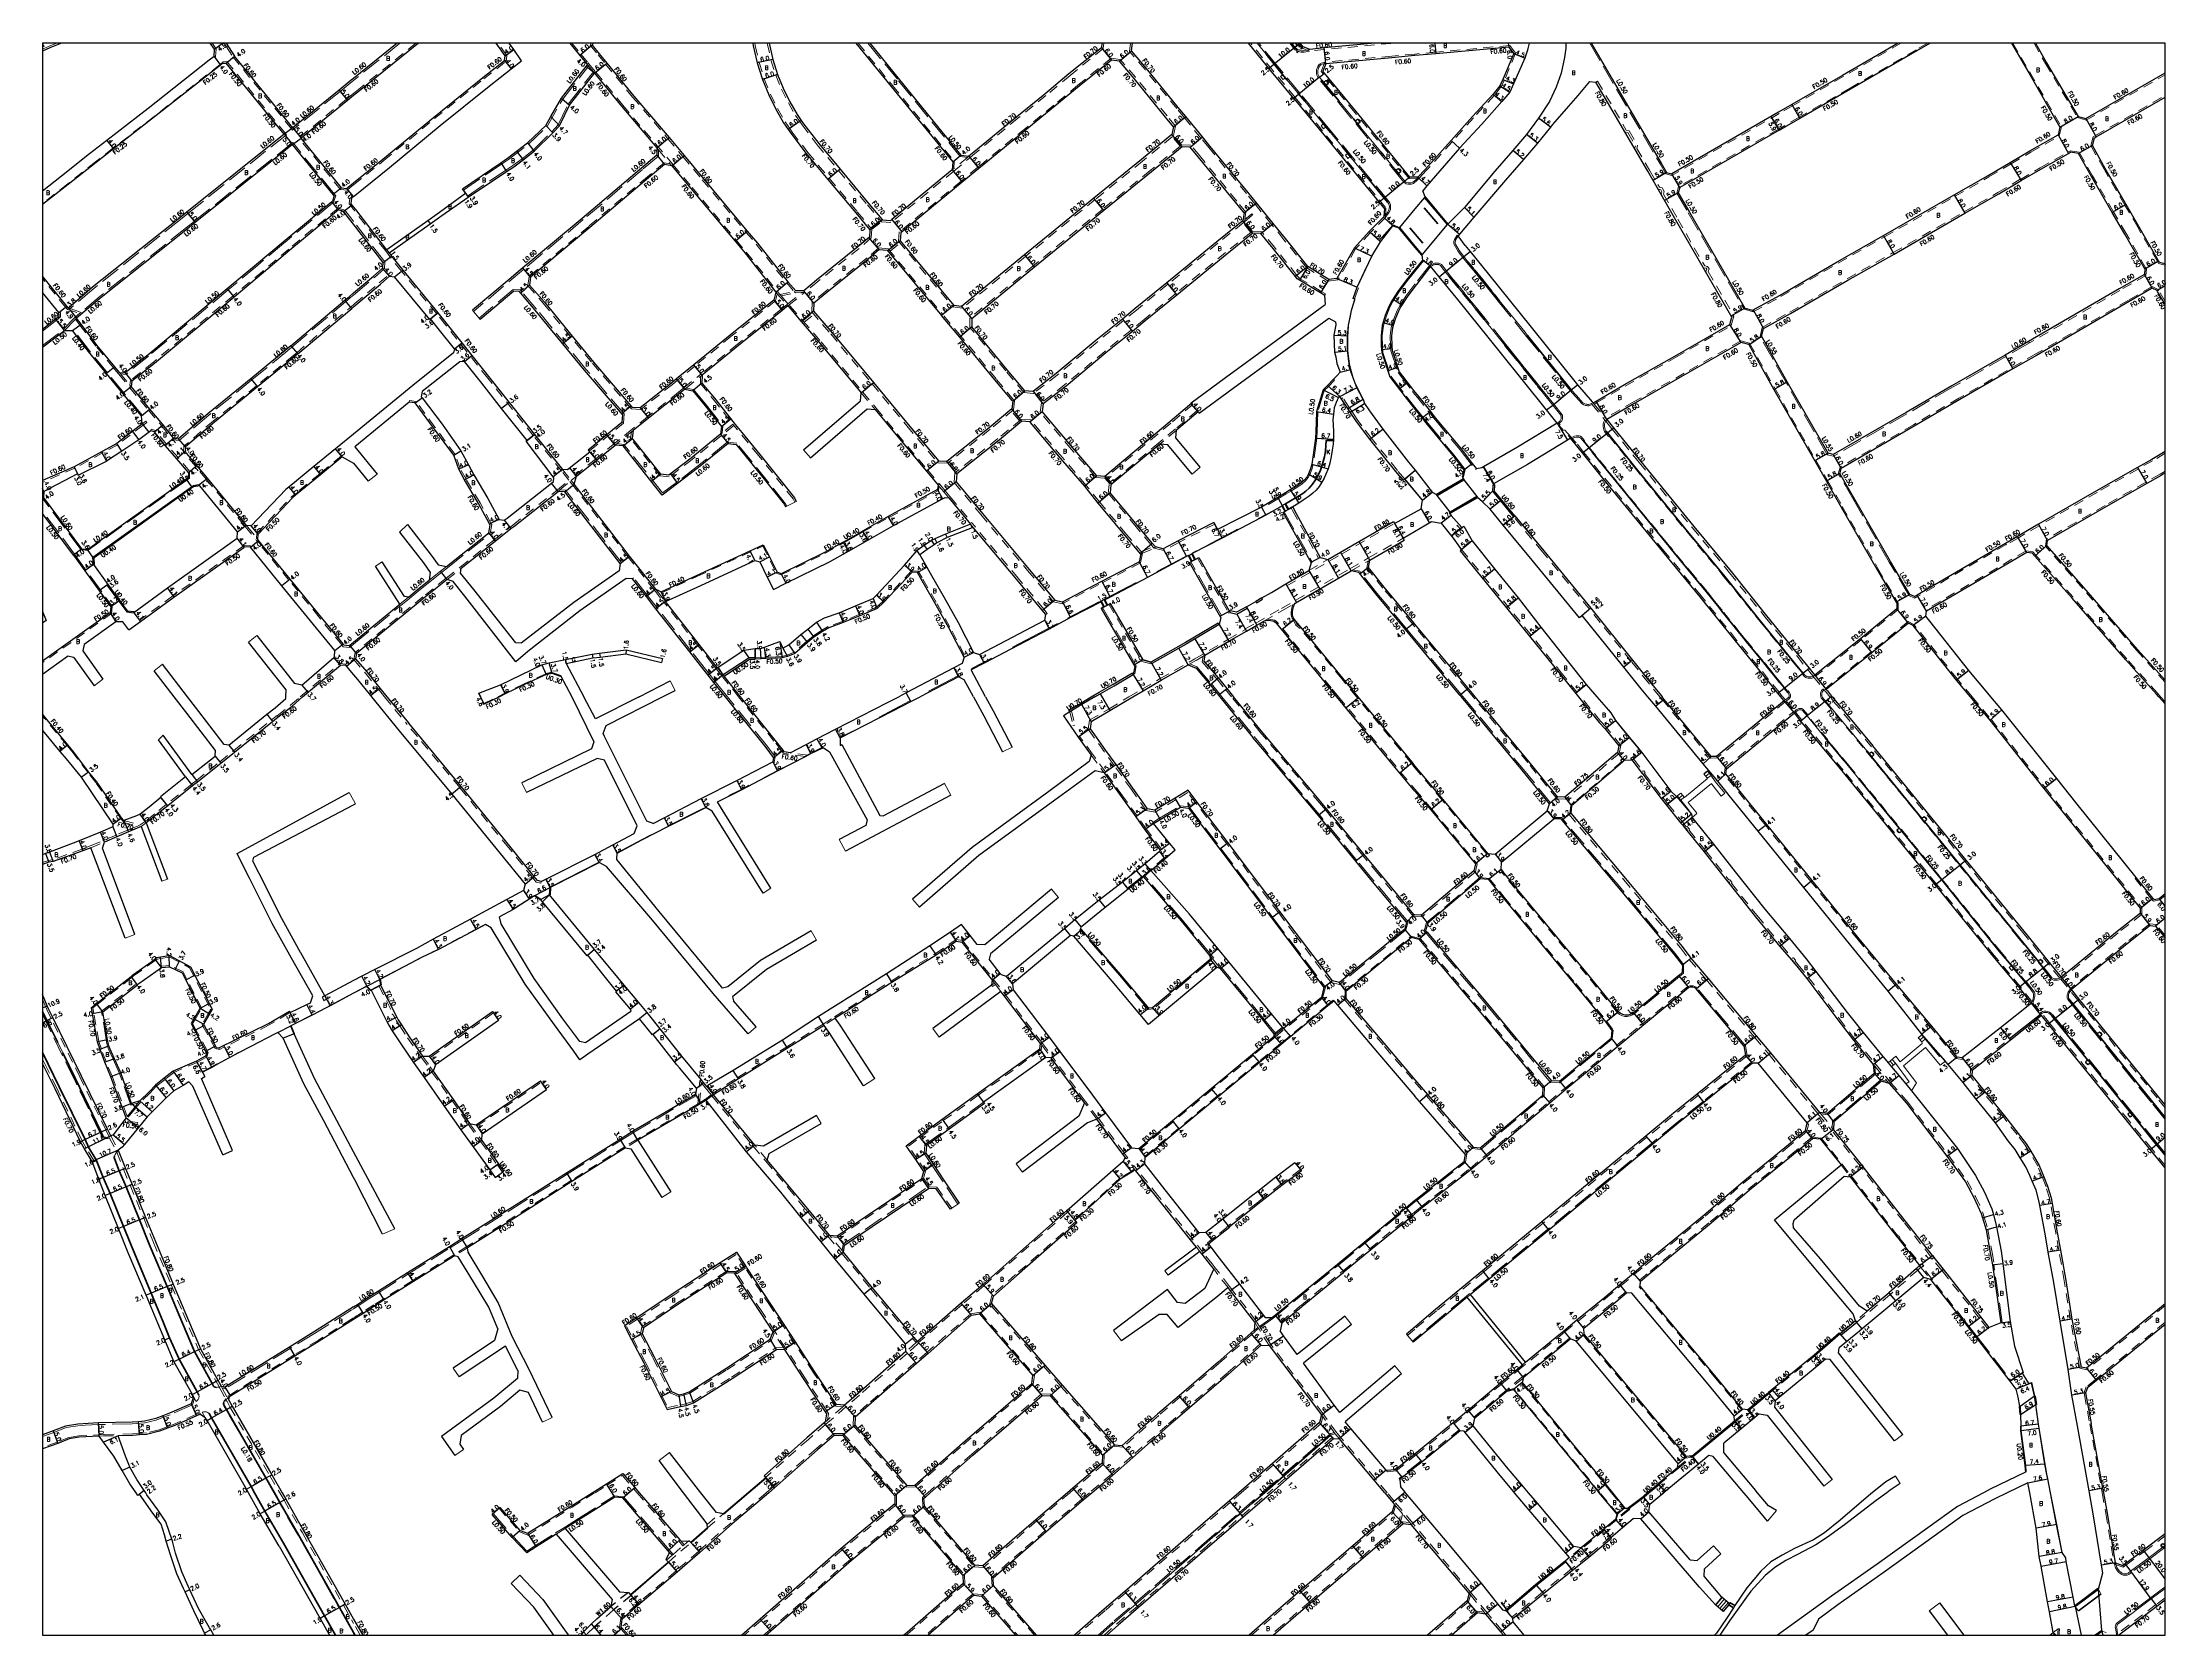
# Model space of a CAD drawing. Header units: metres. Extents: x -3200 to -2400, y -110400 to -109800.
import ezdxf

# ---------------------------------------------------------------- set-up
doc = ezdxf.new("R2010")
doc.units = ezdxf.units.M
doc.header["$LTSCALE"] = 2.5
for name, pattern in [('22320', [2.5, 1.5, -1]), ('22330', [4, 3, -1]), ('51070', [2.5, 1.5, -1])]:
    doc.linetypes.add(name, pattern=pattern)
doc.layers.get('0').update_dxf_attribs({"color": 150, "lineweight": 50})
for name, color, linetype, lineweight in [('2101000', 177, 'Continuous', 30), ('2101001', 1, 'Continuous', 30), ('2102000', 191, 'Continuous', 30), ('2102001', 191, 'Continuous', 9), ('2203000', 5, 'Continuous', 50), ('2211000', 10, 'Continuous', 9), ('2211100', 8, 'Continuous', 15), ('2213000', 6, 'Continuous', 9), ('2214000', 6, 'Continuous', 15), ('2214110', 1, 'Continuous', 15), ('2214120', 2, 'Continuous', 15), ('2214990', 7, 'Continuous', 15), ('2227000', 3, 'Continuous', 50), ('2232000', 4, '22320', 9), ('2233000', 62, '22330', 9), ('2236000', 3, 'Continuous', 15), ('6132000', 1, '61320', 9), ('6165200', 3, 'Continuous', 30), ('9107000', 111, 'Continuous', 35), ('9201100', 215, 'Continuous', 30), ('9202200', 155, 'Continuous', 60), ('9203500', 155, 'Continuous', 30)]:
    doc.layers.add(name, color=color, linetype=linetype, lineweight=lineweight)
for name, color, linetype in [('2231000', 162, 'Continuous'), ('2235000', 7, 'Continuous'), ('2238000', 11, 'Continuous'), ('5107000', 24, '51070'), ('9201500', 222, 'Continuous'), ('9201600', 215, 'Continuous'), ('9202100', 82, 'Continuous'), ('9301100', 77, 'Continuous'), ('999', 7, 'Continuous')]:
    doc.layers.add(name, color=color, linetype=linetype)
doc.styles.add('Dm_Anotation', font='txt.shx', dxfattribs={"bigfont": 'pscdm.shx'})
doc.linetypes.add('61320', pattern='A,0,[3,dmdr.shx,S=0.25,R=0,X=0,Y=0],1.5,[3,dmdr.shx,S=0.25,R=0,X=0,Y=0]', length=1.5)

# ---------------------------------------------------------------- blocks, each defined once
blk = doc.blocks.new('223800')
at = {"color": 0, "linetype": 'Continuous'}
blk.add_circle((0, 0), 0.75, dxfattribs=at)

msp = doc.modelspace()

# ---------------------------------------------------------------- linework, layer by layer
at = {"layer": '2101000'}
for points in [[(-3192.78, -109800), (-3197.19, -109801.72), (-3200, -109802.93)], [(-3135.35, -109805.04), (-3137.15, -109806.39), (-3160.17, -109824.56), (-3175.72, -109836.63), (-3182.26, -109841.7), (-3192.82, -109850.04), (-3200, -109855.7)], [(-3135.17, -109802.25), (-3136.84, -109800)], [(-3135.35, -109805.04), (-3135.17, -109802.25)], [(-3130.8, -109800), (-3127.6, -109804.9)], [(-3105.69, -109831.87), (-3127.6, -109804.9)], [(-3066.27, -109800), (-3082.75, -109813.21)], [(-3058.27, -109800), (-3080.56, -109817.86), (-3082.75, -109819.64)], [(-3082.75, -109852.58), (-3071.73, -109843.71), (-3052.63, -109827.93), (-3034.1, -109812.95), (-3025.82, -109806.49), (-3025.66, -109804.71), (-3028.96, -109800)], [(-3019.5, -109806.64), (-3022.41, -109802.38), (-3024.08, -109800)], [(-3001.25, -109800), (-2997.46, -109804.57), (-2994.8, -109807.78), (-2994.56, -109808.07)], [(-2992.45, -109800), (-2992.84, -109800.74)], [(-2992.84, -109800.74), (-2990.14, -109803.99), (-2987.32, -109807.44), (-2977.14, -109819.88), (-2963.82, -109835.56), (-2958.19, -109842.32), (-2950.93, -109851.03), (-2934.41, -109870.75), (-2930.59, -109875.29), (-2919.07, -109889.9), (-2916.05, -109893.36)], [(-2932.23, -109800), (-2932.11, -109800.93), (-2930.62, -109807.41), (-2928.7, -109813.6), (-2926.31, -109819.46), (-2923.59, -109824.87), (-2920.71, -109830.03), (-2918.94, -109832.54), (-2917.99, -109833.89), (-2912.14, -109841.54), (-2904.05, -109851.3), (-2893.46, -109863.95), (-2888.14, -109870.29), (-2888.34, -109873.01)], [(-2926.16, -109800), (-2924.77, -109806.06), (-2922.97, -109811.81), (-2920.85, -109816.97), (-2918.29, -109822.05), (-2915.62, -109826.83), (-2914.04, -109829.09), (-2913.15, -109830.34), (-2907.45, -109837.8), (-2899.43, -109847.47), (-2888.55, -109860.47), (-2883.69, -109866.27), (-2883.4, -109866.61)], [(-2893.42, -109800), (-2880.11, -109816.3), (-2856.98, -109844.74), (-2857.15, -109847.74)], [(-2888.25, -109800), (-2877.01, -109813.78), (-2853.88, -109842.21), (-2850.9, -109842.55)], [(-2800.91, -109801.65), (-2813.18, -109811.57), (-2822.25, -109819.12), (-2832.83, -109827.73), (-2849.03, -109841), (-2850.9, -109842.55)], [(-2800.75, -109800), (-2800.91, -109801.65)], [(-2712.18, -109888.61), (-2715.16, -109888.99), (-2723.09, -109884.16), (-2731.59, -109873.58), (-2736.18, -109867.93), (-2742.54, -109860.12), (-2745.77, -109856.15), (-2759.96, -109838.84), (-2762.86, -109835.29), (-2769.12, -109827.64), (-2771.96, -109824.18), (-2783.96, -109809.45), (-2789.56, -109802.9), (-2789.24, -109800)], [(-2728.43, -109820.76), (-2736.78, -109810.65), (-2745.44, -109800)], [(-2726.11, -109800), (-2725.14, -109801.19)], [(-2697.9, -109800), (-2716.99, -109801.74), (-2722.37, -109802.33), (-2725.14, -109801.19)], [(-2682.76, -109804.64), (-2691.47, -109805.44), (-2716.31, -109807.7), (-2717.47, -109810.47)], [(-2645.54, -109803.87), (-2647.32, -109801.45), (-2674.92, -109803.93), (-2682.76, -109804.64)], [(-2645.54, -109803.87), (-2649.59, -109813.63), (-2650.79, -109815.99), (-2653.26, -109819.14), (-2661.09, -109827.65), (-2669.18, -109836.68), (-2678.93, -109847.57), (-2681.67, -109850.51)], [(-2639.76, -109800), (-2639.96, -109801), (-2640.19, -109802.01), (-2640.33, -109802.54), (-2641.39, -109805.6), (-2645.6, -109815.22), (-2646.99, -109818.41), (-2650.04, -109821.99), (-2657.58, -109830.52), (-2665.98, -109839.55), (-2678.23, -109853.71), (-2679.85, -109855.58)], [(-2625.94, -109800), (-2625.95, -109801.85), (-2626.41, -109805.41), (-2627.68, -109811.21), (-2629.53, -109816.55), (-2632.12, -109821.95), (-2636.15, -109828.2), (-2640.72, -109834.34), (-2645.84, -109840.43), (-2652.67, -109848.19), (-2664.15, -109861.92), (-2670.32, -109868.16)], [(-2616.31, -109800), (-2589.95, -109845.22), (-2587.92, -109848.74)], [(-2500.63, -109800), (-2521.6, -109812.13), (-2540.7, -109823.13), (-2545.71, -109826.02), (-2585.99, -109849.26)], [(-2488.63, -109800), (-2493.67, -109802.9), (-2518.6, -109817.32), (-2537.7, -109828.33), (-2542.72, -109831.22), (-2545.51, -109832.84), (-2545.56, -109832.75), (-2582.99, -109854.35)], [(-2457.97, -109800), (-2451.47, -109811.18), (-2439.69, -109831.6), (-2440.37, -109834.53)], [(-2448.89, -109800), (-2444.71, -109807.32), (-2432.79, -109827.57), (-2430, -109828.36)], [(-3132, -109807.46), (-3132.92, -109808.22), (-3157.73, -109827.73), (-3173.27, -109839.79), (-3179.81, -109844.87), (-3190.35, -109853.18), (-3200, -109860.79)], [(-3132, -109807.46), (-3130.71, -109807.43)], [(-3108.86, -109834.31), (-3130.71, -109807.43)], [(-3082.75, -109813.21), (-3083.69, -109813.95), (-3088.22, -109817.64), (-3105.69, -109831.87)], [(-3082.75, -109857.72), (-3082.25, -109857.31), (-3069.18, -109846.79), (-3050.07, -109831.01), (-3031.64, -109816.1), (-3023.39, -109809.67), (-3019.5, -109806.64)], [(-3040.6, -109856.49), (-3041.73, -109854.84), (-3027.32, -109845.07), (-3024.75, -109843.33), (-3017.19, -109837.54), (-3010.34, -109830.98), (-3008.43, -109827.65), (-3004.45, -109820.69), (-2995.11, -109808.77), (-2994.56, -109808.07)], [(-3039.53, -109858.05), (-3025.08, -109848.38), (-3022.41, -109846.57), (-3018.84, -109843.97), (-3014.58, -109840.58), (-3007.64, -109833.79), (-3005.21, -109831.07), (-3001.39, -109823.28), (-2991.96, -109811.24)], [(-2991.96, -109811.24), (-2981.76, -109823.71), (-2968.43, -109839.4)], [(-2797.15, -109806.32), (-2809.37, -109816.21), (-2818.44, -109823.76), (-2829.09, -109832.42), (-2845.16, -109845.59), (-2847.07, -109847.17), (-2853.34, -109852.38), (-2876.52, -109871.42)], [(-2773.76, -109831.44), (-2776.72, -109827.82), (-2788.59, -109813.27), (-2794.17, -109806.73), (-2797.15, -109806.32)], [(-2684.67, -109850.41), (-2704.93, -109825.74), (-2717.47, -109810.47)], [(-2430, -109828.36), (-2400, -109811.14)], [(-3082.75, -109819.64), (-3085.06, -109821.52), (-3102.54, -109835.76)], [(-2728.43, -109820.76), (-2716.52, -109835.25), (-2694.29, -109862.34), (-2694.44, -109865.34), (-2694.64, -109865.54), (-2700.05, -109870.91), (-2705.61, -109877.14), (-2712.18, -109888.61)], [(-2617, -109814.43), (-2621.39, -109819.71), (-2625.72, -109824.68), (-2630.91, -109830.62), (-2631.73, -109831.64), (-2636.53, -109837.6), (-2641.9, -109843.82), (-2648.59, -109851.57), (-2660.55, -109865.53), (-2665.94, -109871.97), (-2666.47, -109872.6)], [(-2617, -109814.43), (-2614.61, -109814.63)], [(-2615.63, -109935.49), (-2614.51, -109934.84), (-2603.84, -109928.65), (-2584.85, -109917.86), (-2564.05, -109905.97), (-2563.3, -109903.17), (-2584.44, -109866.65), (-2595.05, -109848.18), (-2614.61, -109814.63)], [(-2427.49, -109838.56), (-2426.66, -109835.68), (-2426.01, -109835.29), (-2400, -109820.36)], [(-3108.86, -109834.31), (-3145.57, -109863.69), (-3148.36, -109865.92), (-3181.08, -109891.97), (-3190.24, -109899.79)], [(-3087.35, -109854.51), (-3102.54, -109835.76)], [(-2773.76, -109831.44), (-2774.33, -109834.39), (-2785.85, -109843.85), (-2803.76, -109858.37), (-2818.4, -109870.27), (-2829.96, -109879.79), (-2853.62, -109899.22)], [(-2558.42, -109899.82), (-2555.53, -109900.63), (-2545.16, -109894.93), (-2523.62, -109882.32), (-2506.14, -109872.46), (-2479.53, -109857.15), (-2466.8, -109849.81), (-2458.42, -109844.88), (-2451.03, -109840.53), (-2440.37, -109834.53)], [(-3105.71, -109838.2), (-3142.45, -109867.6), (-3145.34, -109869.91), (-3177.9, -109895.83), (-3187.16, -109903.6)], [(-3090.04, -109857.55), (-3090.46, -109857.03), (-3105.71, -109838.2)], [(-2968.43, -109839.4), (-2968.44, -109842.2), (-2974.25, -109847.11), (-2996.57, -109865.99), (-3018.93, -109884.69), (-3024.07, -109888.99)], [(-2767.51, -109839.09), (-2770.51, -109839.01), (-2782.05, -109848.5), (-2799.98, -109863.03), (-2814.58, -109874.9), (-2826.15, -109884.42), (-2849.8, -109903.84), (-2849.76, -109906.84)], [(-2747.19, -109863.91), (-2750.43, -109859.93), (-2764.52, -109842.74), (-2767.51, -109839.09)], [(-2551.42, -109907.5), (-2541.2, -109901.87), (-2519.62, -109889.25), (-2502.21, -109879.43), (-2475.53, -109864.08), (-2462.78, -109856.73), (-2454.36, -109851.77), (-2446.91, -109847.38), (-2436.42, -109841.49), (-2435.66, -109841.03)], [(-2407.67, -109885.06), (-2407.72, -109884.97), (-2415.18, -109871.98), (-2419.96, -109863.76), (-2427.85, -109850.21), (-2432.7, -109841.53), (-2435.66, -109841.03)], [(-2402.22, -109882.51), (-2402.52, -109881.98), (-2409.95, -109869.03), (-2414.78, -109860.74), (-2422.64, -109847.24), (-2427.49, -109838.56)], [(-3085.36, -109854.68), (-3084.76, -109854.19), (-3082.75, -109852.58)], [(-2962.8, -109846.16), (-2965.56, -109845.65), (-2971.58, -109850.75), (-2993.73, -109869.49), (-3016.04, -109888.15)], [(-2962.8, -109846.16), (-2955.63, -109854.77), (-2939, -109874.6), (-2935.24, -109879.09), (-2923.59, -109893.85)], [(-2857.15, -109847.74), (-2879.92, -109866.44), (-2880.45, -109866.88), (-2883.4, -109866.61)], [(-2681.67, -109850.51), (-2684.67, -109850.41)], [(-2587.92, -109848.74), (-2585.99, -109849.26)], [(-3090.7, -109859.54), (-3090.94, -109859.74), (-3109.35, -109874.92)], [(-3090.04, -109857.55), (-3090.7, -109859.54)], [(-3087.35, -109854.51), (-3085.36, -109854.68)], [(-3083.56, -109858.36), (-3083.74, -109860.36)], [(-3082.75, -109861.64), (-3083.23, -109861.02), (-3083.74, -109860.36)], [(-3083.56, -109858.36), (-3082.85, -109857.79), (-3082.75, -109857.72)], [(-3070.31, -109877.76), (-3070.25, -109877.72), (-3054.77, -109866.79), (-3050.33, -109863.65), (-3040.6, -109856.49)], [(-3069.39, -109878.95), (-3053.91, -109868.02), (-3049.45, -109864.87), (-3039.53, -109858.05)], [(-2670.32, -109868.16), (-2670.51, -109868.32), (-2679.13, -109858.07), (-2678.94, -109857.91), (-2679.85, -109855.58)], [(-2582.99, -109854.35), (-2583.54, -109856.37)], [(-2583.54, -109856.37), (-2579.33, -109863.7), (-2558.42, -109899.82)], [(-3088.4, -109862.83), (-3106.82, -109878.02)], [(-3086.4, -109863.46), (-3088.4, -109862.83)], [(-3082.75, -109868.18), (-3085.12, -109865.12), (-3086.4, -109863.46)], [(-3070.31, -109877.76), (-3081.95, -109862.67), (-3082.75, -109861.64)], [(-3082.75, -109894.08), (-3075.26, -109887.76), (-3071.9, -109884.81), (-3071.69, -109884.62), (-3071.61, -109882.62), (-3082.75, -109868.18)], [(-2747.19, -109863.91), (-2747.61, -109866.88), (-2757.49, -109874.79), (-2776.29, -109890.23), (-2788.17, -109899.99), (-2793.04, -109903.95), (-2803.02, -109912.05), (-2817.99, -109924.51), (-2826.52, -109931.1), (-2826.77, -109931.29), (-2829.75, -109930.99)], [(-2702.25, -109934.15), (-2704.6, -109929.72), (-2705.26, -109928.09), (-2706.01, -109926.06), (-2706.61, -109924.3), (-2706.98, -109922.9), (-2707.46, -109920.77), (-2707.86, -109917.78), (-2708.03, -109915.94), (-2708.1, -109914.17), (-2708.1, -109912.13), (-2708.03, -109910.28), (-2707.96, -109908.96), (-2707.77, -109906.24), (-2707.21, -109903.29), (-2706.63, -109900.71), (-2706.05, -109898.63), (-2705.47, -109896.67), (-2705.36, -109896.38), (-2706.03, -109896.14), (-2704.58, -109891.94), (-2698.98, -109880.18), (-2695.73, -109874.78), (-2691.09, -109868.76)], [(-2691.09, -109868.76), (-2688.84, -109869.6)], [(-3109.35, -109874.92), (-3119.31, -109883.37), (-3130.37, -109892.59), (-3160.34, -109917.55), (-3168.79, -109924.26)], [(-2888.34, -109873.01), (-2892.69, -109876.74), (-2908.26, -109889.26), (-2913.05, -109893.25), (-2916.05, -109893.36)], [(-2876.52, -109871.42), (-2876.81, -109874.41), (-2856.56, -109898.8)], [(-2740.83, -109871.72), (-2743.83, -109871.54), (-2753.68, -109879.43), (-2772.48, -109894.87), (-2784.38, -109904.65), (-2789.26, -109908.61), (-2799.23, -109916.7), (-2814.23, -109929.19), (-2822.84, -109935.83), (-2823.28, -109938.8)], [(-2716.82, -109895), (-2718.38, -109894.06), (-2726.29, -109889.23), (-2727.1, -109888.74), (-2727.76, -109887.92), (-2736.26, -109877.34), (-2740.83, -109871.72)], [(-2688.65, -109869.44), (-2688.84, -109869.6)], [(-2688.65, -109869.44), (-2682.76, -109876.44)], [(-2682.76, -109876.44), (-2680.02, -109879.7)], [(-2663.82, -109876.22), (-2666.47, -109872.6)], [(-2663.82, -109876.22), (-2662.01, -109878.53), (-2655.07, -109887.02), (-2638.96, -109907.04), (-2621.54, -109928.68), (-2615.97, -109935.09), (-2615.63, -109935.49)], [(-3106.82, -109878.02), (-3116.75, -109886.44), (-3127.81, -109895.66), (-3157.82, -109920.65), (-3166.31, -109927.4)], [(-3069.39, -109878.95), (-3068.44, -109880.17), (-3064.25, -109885.52), (-3050.97, -109901.61), (-3041.93, -109912.92), (-3038.17, -109917.67), (-3024.15, -109935.38), (-3014.57, -109947.46), (-3003.97, -109960.65)], [(-2884.62, -109877.73), (-2888.86, -109881.35), (-2904.46, -109893.9), (-2909.29, -109897.92), (-2909.48, -109900.92)], [(-2884.62, -109877.73), (-2881.64, -109877.98), (-2861.17, -109902.64)], [(-2682.76, -109885.24), (-2685.4, -109888.47), (-2688.94, -109893.19), (-2691.51, -109897.12), (-2692.65, -109899.23), (-2693.95, -109902.54)], [(-2680.21, -109879.86), (-2679.89, -109881.73), (-2682.76, -109885.24)], [(-2676.87, -109884.04), (-2682.23, -109890.91), (-2682.76, -109891.62)], [(-2680.21, -109879.86), (-2680.02, -109879.7)], [(-2629.22, -109943.16), (-2633.15, -109938.17), (-2650.59, -109916.51), (-2666.61, -109896.61), (-2673.67, -109887.97), (-2676.87, -109884.04)], [(-2407.67, -109885.06), (-2407.88, -109887.14), (-2417.39, -109892.59), (-2451.51, -109912.42), (-2460.38, -109917.53), (-2480.5, -109929.13), (-2497.71, -109939.17), (-2525.14, -109955.02), (-2527.08, -109954.53)], [(-2402.22, -109882.51), (-2400.19, -109883.05)], [(-2400, -109882.94), (-2400.19, -109883.05)], [(-3190.24, -109899.79), (-3190.83, -109899.06), (-3200, -109887.72)], [(-3082.75, -109899.32), (-3081.88, -109898.58), (-3072.66, -109890.79), (-3069.26, -109887.81), (-3067.27, -109887.98)], [(-3044.75, -109915.15), (-3050.35, -109908.06), (-3053.76, -109903.89), (-3054.07, -109904.14), (-3067.27, -109887.98)], [(-3016.04, -109888.15), (-3016.42, -109891.12), (-3010.86, -109897.61), (-3000.39, -109910.35), (-2992.28, -109920.22), (-2978.26, -109936.62), (-2977.73, -109937.24)], [(-2682.76, -109891.62), (-2685.74, -109895.59), (-2688.06, -109899.16), (-2689.01, -109900.91), (-2690.22, -109904)], [(-2404.9, -109892.35), (-2413.59, -109897.32), (-2448.51, -109917.62), (-2457.39, -109922.73), (-2477.45, -109934.29), (-2494.61, -109944.31), (-2522.13, -109960.21)], [(-2400, -109898.43), (-2402.92, -109893.54), (-2403.1, -109893.22), (-2404.9, -109892.35)], [(-3193.79, -109901.45), (-3200, -109893.9)], [(-3106.37, -109914.02), (-3086.03, -109896.85), (-3084.46, -109895.52), (-3082.75, -109894.08)], [(-3103.79, -109917.08), (-3083.45, -109899.9), (-3082.75, -109899.32)], [(-2981.38, -109939.89), (-2995.7, -109923.15), (-3003.87, -109913.21), (-3014.26, -109900.57), (-3019.72, -109894.18), (-3020.25, -109893.56)], [(-2923.59, -109893.85), (-2924.33, -109896.76), (-2940.78, -109909.95), (-2954.55, -109921.2), (-2961.04, -109926.49), (-2963, -109928.09), (-2974.74, -109937.39), (-2977.73, -109937.24)], [(-2919.11, -109898.98), (-2921.2, -109900.66), (-2937.65, -109913.85), (-2951.39, -109925.07)], [(-2919.11, -109898.98), (-2918.64, -109899.51), (-2914.02, -109904.85), (-2906.98, -109912.97), (-2891.44, -109931.72)], [(-2909.48, -109900.92), (-2902.41, -109909.09), (-2886.82, -109927.89), (-2873.72, -109943.69), (-2862.2, -109957.47)], [(-2853.62, -109899.22), (-2856.56, -109898.8)], [(-3200, -109907.71), (-3195.04, -109903.88), (-3193.76, -109902.85)], [(-3200, -109914.5), (-3191.65, -109908.21)], [(-3193.76, -109902.85), (-3193.79, -109901.45)], [(-3191.65, -109908.21), (-3188.65, -109908.24)], [(-3162.41, -109943.45), (-3162.68, -109940.46), (-3169.68, -109932.01), (-3175.86, -109924.45), (-3182.59, -109916.2), (-3188.65, -109908.24)], [(-3170.99, -109924.09), (-3172.76, -109921.92), (-3179.45, -109913.73), (-3185.46, -109905.82), (-3187.16, -109903.6)], [(-2834.35, -109934.85), (-2834.47, -109934.7), (-2841.07, -109926.84), (-2854.33, -109910.73), (-2861.17, -109902.64)], [(-2829.75, -109930.99), (-2836.43, -109923.03), (-2849.76, -109906.84)], [(-2715.28, -109903.6), (-2712.66, -109905.01), (-2712.57, -109906.15), (-2713.32, -109910.03), (-2713.11, -109916.38), (-2712.56, -109918.19), (-2712.15, -109920.65), (-2710.94, -109923.96), (-2712.06, -109925.2), (-2713.41, -109926.57), (-2715.7, -109928.94), (-2717.37, -109930.56), (-2719.82, -109938.81), (-2719.94, -109942.89), (-2720.06, -109946.28), (-2720.21, -109948.78), (-2721.66, -109958.67), (-2722.1, -109960.43), (-2722.83, -109962.27), (-2723.44, -109963.39), (-2724.37, -109964.56)], [(-2693.95, -109902.54), (-2695.15, -109906.38), (-2695.56, -109910.07), (-2695.51, -109914.16), (-2695.3, -109916.6), (-2692.25, -109925.71), (-2686.46, -109933.29), (-2682.76, -109937.93)], [(-2690.22, -109904), (-2691.22, -109907.21), (-2691.56, -109910.27), (-2691.51, -109913.97), (-2691.36, -109915.79), (-2688.67, -109923.81), (-2683.26, -109930.88), (-2682.76, -109931.51)], [(-2552.11, -109910.42), (-2551.42, -109907.5)], [(-3106.37, -109914.02), (-3121.44, -109926.43), (-3137.7, -109939.68), (-3148.69, -109949.05)], [(-3103.79, -109917.08), (-3118.91, -109929.53), (-3135.13, -109942.74), (-3146.09, -109952.09)], [(-2559.86, -109912.77), (-2580.95, -109924.85), (-2599.84, -109935.58), (-2610.49, -109941.76)], [(-2556.96, -109913.57), (-2559.86, -109912.77)], [(-2556.96, -109913.57), (-2547.46, -109930.52), (-2532.11, -109957.41), (-2527.7, -109965.05), (-2522.15, -109974.81), (-2508.72, -109998.21), (-2501.41, -110010.69), (-2501.13, -110011.17)], [(-2527.08, -109954.53), (-2542.44, -109927.61), (-2551.89, -109910.76), (-2552.11, -109910.42)], [(-3170.99, -109924.09), (-3168.79, -109924.26)], [(-3017.3, -109949.65), (-3026.97, -109937.62), (-3034.44, -109928.04), (-3041, -109919.9)], [(-2951.39, -109925.07), (-2951.47, -109928.07), (-2946.74, -109933.76), (-2939.32, -109943.21), (-2938.95, -109943.68), (-2936.49, -109946.68)], [(-3166.31, -109927.4), (-3166.58, -109929.48), (-3159.63, -109937.88), (-3154.61, -109943.81), (-3150.58, -109948.92)], [(-3056.87, -109931.24), (-3057.28, -109933.2)], [(-3057.28, -109933.2), (-3056.94, -109933.64), (-3049.43, -109943.6), (-3042.36, -109953.63), (-3039.46, -109958.85), (-3037.41, -109962.65), (-3032.14, -109971.54), (-3027.92, -109979.43)], [(-2957.87, -109930.36), (-2959.87, -109931.99), (-2971.63, -109941.31), (-2977.39, -109945.88)], [(-2957.87, -109930.36), (-2954.93, -109930.94), (-2950.24, -109936.59), (-2944.12, -109944.38)], [(-2711.03, -109933.17), (-2711.58, -109933.52), (-2712.06, -109934.46), (-2712.52, -109935.41), (-2712.87, -109936.35), (-2713.17, -109937.45), (-2713.34, -109938.63), (-2713.49, -109939.76), (-2713.66, -109941.87), (-2713.6, -109943.74), (-2713.51, -109946.42), (-2713.52, -109949.18), (-2713.65, -109951.04), (-2713.95, -109953.31), (-2714.3, -109955.71), (-2714.87, -109958.29), (-2715.5, -109960.4), (-2716.33, -109962.43), (-2717, -109963.95), (-2717.88, -109965.47), (-2718.91, -109967.01), (-2720.02, -109968.38), (-2721.22, -109969.52), (-2722.69, -109970.67), (-2724.95, -109972.24), (-2726.58, -109973.3), (-2728.84, -109974.75)], [(-2679.98, -109972.22), (-2686.64, -109964.23), (-2687.18, -109964.68), (-2689.92, -109961.39), (-2699.82, -109949.16), (-2703.35, -109944.58), (-2705.1, -109942.13), (-2707.17, -109939.02), (-2708.1, -109937.6), (-2711.03, -109933.17)], [(-2682.76, -109931.51), (-2681.35, -109933.28), (-2676.95, -109938.82)], [(-3031.84, -109984.47), (-3031.33, -109981.51), (-3031.55, -109981.11), (-3035.62, -109973.51), (-3040.9, -109964.59), (-3043.12, -109960.45), (-3044.98, -109955.29), (-3052.67, -109944.99), (-3059.51, -109935.56), (-3061.78, -109935.24)], [(-2981.38, -109939.89), (-2981.65, -109942.88)], [(-2886.18, -109938.06), (-2878.32, -109947.53), (-2866.81, -109961.32), (-2862.45, -109966.55)], [(-2834.35, -109934.85), (-2834.71, -109937.83), (-2843.26, -109944.88), (-2859.21, -109957.6), (-2862.2, -109957.47)], [(-2802.67, -109962.98), (-2811.74, -109952.51), (-2823.28, -109938.8)], [(-2766.87, -109935.68), (-2775.18, -109942.73), (-2799.68, -109963.22), (-2802.67, -109962.98)], [(-2764.5, -109938.91), (-2772.62, -109945.81)], [(-2702.25, -109934.15), (-2701.78, -109935.76), (-2699.92, -109938.54), (-2694.86, -109945.43), (-2685.2, -109957.85), (-2682.65, -109960.9)], [(-2682.76, -109937.93), (-2680.08, -109941.31), (-2678.22, -109943.65), (-2668.51, -109955.37), (-2664.33, -109960.77), (-2664.89, -109963.31)], [(-2676.95, -109938.82), (-2675.11, -109941.14), (-2665.39, -109952.85), (-2661.16, -109958.33), (-2659.61, -109960.34)], [(-3162.41, -109943.45), (-3171.98, -109950.79), (-3188.1, -109959.57), (-3200, -109964.83)], [(-3159.18, -109946.02), (-3163.63, -109949.43), (-3170.06, -109953.74), (-3175.88, -109957.47)], [(-3157.74, -109946.46), (-3159.18, -109946.02)], [(-3144.96, -109961.73), (-3149.32, -109956.56), (-3153.74, -109951.53), (-3157.74, -109946.46)], [(-3150.58, -109948.92), (-3148.69, -109949.05)], [(-2981.65, -109942.88), (-2994.37, -109953.29), (-2993.74, -109954.06), (-3002.18, -109960.81), (-3003.97, -109960.65)], [(-2944.12, -109944.38), (-2944.43, -109947.36), (-2955.53, -109956.38), (-2963.97, -109962.77), (-2966.94, -109962.4), (-2977.73, -109948.86)], [(-2977.39, -109945.88), (-2977.73, -109948.86)], [(-2827.9, -109942.63), (-2830.89, -109942.46), (-2839.48, -109949.54), (-2855.46, -109962.29), (-2855.72, -109965.27)], [(-2786.12, -109992.52), (-2791.96, -109985.57), (-2802.2, -109973.3), (-2807.2, -109966.91), (-2816.31, -109956.41), (-2827.65, -109942.93), (-2827.9, -109942.63)], [(-2629.22, -109943.16), (-2644.17, -109952.26), (-2656.88, -109959.66), (-2657.53, -109960.04)], [(-2624.18, -109948.88), (-2625.32, -109949.57), (-2640.3, -109958.69), (-2653.12, -109966.04)], [(-2544.84, -110046.29), (-2545.96, -110044.9), (-2549.86, -110040.04), (-2561.94, -110025.23), (-2575.3, -110008.58), (-2589.35, -109991.57), (-2609.27, -109967.15), (-2619.6, -109954.36), (-2622.37, -109950.92), (-2624.18, -109948.88)], [(-2610.49, -109941.76), (-2607.93, -109944.94), (-2597.7, -109957.6), (-2577.68, -109982.14), (-2563.66, -109999.11), (-2550.26, -110015.82), (-2538.21, -110030.58), (-2534.26, -110035.51), (-2532.88, -110037.23), (-2532.09, -110038.16)], [(-3146.09, -109952.09), (-3146.21, -109953.89)], [(-3123.12, -109981.77), (-3137.84, -109963.86), (-3141.79, -109959.13), (-3146.21, -109953.89)], [(-3088.9, -109952.3), (-3089.55, -109952.83), (-3097.7, -109959.51), (-3107.13, -109967.24), (-3108.24, -109968.15)], [(-3087.01, -109955.92), (-3095.16, -109962.6), (-3104.59, -109970.33), (-3105.7, -109971.24)], [(-3007.23, -109963.8), (-3007.51, -109963.43), (-3017.69, -109949.97), (-3017.3, -109949.65)], [(-2999.61, -109966.21), (-2998.7, -109963.15), (-2991.22, -109957.17), (-2984.18, -109951.41)], [(-2941.62, -109950.87), (-2952.75, -109959.92), (-2966.42, -109970.27), (-2981.2, -109951.73), (-2984.18, -109951.41)], [(-2778.88, -109951.05), (-2797.33, -109966.47), (-2797.6, -109969.46)], [(-2400, -109953.84), (-2405.09, -109956.82), (-2410.44, -109959.86), (-2425.86, -109968.63), (-2447.83, -109981.29), (-2455.68, -109985.83), (-2460.18, -109988.47)], [(-3186.51, -109962.8), (-3186.77, -109962.26), (-3199.46, -109968.96)], [(-3186.51, -109962.8), (-3175.88, -109957.47)], [(-3185.1, -109990.48), (-3183.02, -109990.75), (-3145.84, -109964.32), (-3145, -109963.73)], [(-3144.96, -109961.73), (-3145, -109963.73)], [(-3026.04, -109979.71), (-3024.91, -109978.93), (-3008.12, -109965.78), (-3007.36, -109965.19), (-3007.23, -109963.8)], [(-2855.72, -109965.27), (-2845.79, -109977.2), (-2828.18, -109998.27), (-2818.54, -110009.92)], [(-2724.37, -109964.56), (-2725.75, -109965.8), (-2727.57, -109967.01), (-2729.77, -109968.33), (-2731.56, -109969.37), (-2734.49, -109971.14), (-2740.6, -109974.79)], [(-2682.65, -109960.9), (-2676.29, -109969.15), (-2674.64, -109970.06)], [(-2674.64, -109970.06), (-2674.44, -109970.41), (-2664.32, -109964.54), (-2664.52, -109964.19)], [(-2664.52, -109964.19), (-2664.89, -109963.31)], [(-2657.53, -109960.04), (-2659.61, -109960.34)], [(-2522.68, -109962.14), (-2522.13, -109960.21)], [(-2460.18, -109988.47), (-2493.48, -110007.95), (-2494.51, -110008.55), (-2496.32, -110007.71), (-2503.59, -109995.28), (-2517, -109971.93), (-2522.68, -109962.14)], [(-2400, -109961.95), (-2401.58, -109962.87), (-2406.98, -109965.95), (-2422.38, -109974.71), (-2444.34, -109987.36)], [(-3199.46, -109968.96), (-3199.55, -109971.06)], [(-3185.1, -109990.48), (-3199.55, -109971.06)], [(-3180.81, -109996.44), (-3180.97, -109993.71), (-3143.88, -109967.22), (-3143.19, -109966.74)], [(-3141.01, -109966.47), (-3143.19, -109966.74)], [(-3126.45, -109984.16), (-3140.71, -109966.84), (-3141.01, -109966.47)], [(-3121.32, -109981.88), (-3108.24, -109968.15)], [(-3118.77, -109984.97), (-3105.7, -109971.24)], [(-3042.19, -109997.86), (-3029.34, -109987.6), (-3023.48, -109982.91), (-3022.42, -109982.06), (-3005.65, -109968.93)], [(-3003.15, -109968.99), (-3005.65, -109968.93)], [(-2982.27, -109996.05), (-3003.15, -109968.99)], [(-2968.88, -110005.76), (-2978.73, -109993.27), (-2999.61, -109966.21)], [(-2924.56, -110005.86), (-2919.81, -110003.53), (-2903.42, -109995.47), (-2896.3, -109991.44), (-2889.01, -109987.31), (-2879.26, -109981.79), (-2860.85, -109971.74), (-2859.86, -109971.2)], [(-2862.45, -109966.55), (-2862.76, -109968.23), (-2881.24, -109978.31), (-2890.98, -109983.83), (-2890.79, -109984.18), (-2898.08, -109988.31), (-2898.27, -109987.96), (-2905.29, -109991.93), (-2921.58, -109999.94), (-2923.17, -109999.34)], [(-2859.86, -109971.2), (-2858.47, -109971.34)], [(-2858.47, -109971.34), (-2850.24, -109981.23)], [(-2777.6, -109990.51), (-2780.52, -109989.81), (-2781.74, -109988.4), (-2787.34, -109981.75), (-2797.6, -109969.46)], [(-2715.58, -109994.55), (-2710.87, -109991.84), (-2690.8, -109980.22), (-2690.44, -109980.94), (-2680.39, -109975.49), (-2679.98, -109972.22)], [(-2669.52, -109976.69), (-2659.4, -109970.81), (-2659.2, -109971.16)], [(-2594.98, -110046.29), (-2597.5, -110043.26), (-2604.02, -110035.11), (-2619.73, -110015.62), (-2620.81, -110016.51), (-2638.55, -109994.83), (-2649.46, -109981.62), (-2654.42, -109975.61), (-2657.29, -109972.86), (-2659.2, -109971.16)], [(-2652.82, -109966.56), (-2653.46, -109966.6), (-2653.54, -109968.83), (-2650.57, -109972.43), (-2645.61, -109978.44), (-2645.14, -109978.06), (-2634.23, -109991.27), (-2616.48, -110012.96), (-2600.84, -110032.52), (-2594.31, -110040.68), (-2590.04, -110045.82), (-2589.65, -110046.29)], [(-2653.12, -109966.04), (-2652.82, -109966.56)], [(-3188.31, -109992.87), (-3200, -109977.16)], [(-3027.92, -109979.43), (-3026.04, -109979.71)], [(-2850.24, -109981.23), (-2859.73, -109984.97), (-2863.68, -109986.81), (-2865.02, -109987.35), (-2867.67, -109989.33), (-2870.4, -109991.13)], [(-2757.13, -109983.24), (-2758.54, -109980.59), (-2772.04, -109987.55), (-2777.6, -109990.51)], [(-2732.89, -109974.26), (-2732.82, -109974.38), (-2738.97, -109977.89), (-2755.39, -109986.51), (-2766.75, -109992.33)], [(-2740.6, -109974.79), (-2749.28, -109979.26), (-2757.13, -109983.24)], [(-2732.51, -109976.79), (-2732.07, -109976.55), (-2731.72, -109976.36), (-2731.63, -109976.31), (-2732.8, -109974.21), (-2732.89, -109974.26)], [(-2732.51, -109976.79), (-2731.92, -109977.85), (-2721.91, -109995.78)], [(-2728.84, -109974.75), (-2728.23, -109975.84), (-2718.47, -109993.74)], [(-2682.76, -110018.97), (-2683.21, -110018.43), (-2694.36, -110004.99), (-2700.28, -109997.51), (-2699.75, -109994.76), (-2686.79, -109987.26), (-2687.24, -109986.48), (-2676.56, -109980.21)], [(-2676.56, -109980.21), (-2672.91, -109980.81), (-2668.37, -109986.51), (-2665.27, -109990.86), (-2665.73, -109991.23)], [(-2669.52, -109976.69), (-2669.93, -109976.93), (-2669.18, -109977.95), (-2665.04, -109982.51), (-2664.33, -109981.95), (-2661.23, -109987.57), (-2652.78, -109998.12), (-2643.82, -110008.97), (-2635.3, -110020.12), (-2618.19, -110041.71), (-2614.21, -110046.29)], [(-3126.62, -109986.69), (-3152.94, -110005.4), (-3165.54, -110014.6)], [(-3126.62, -109986.69), (-3126.45, -109984.16)], [(-3121.32, -109981.88), (-3123.12, -109981.77)], [(-3118.79, -109987.07), (-3118.77, -109984.97)], [(-3094.9, -110016.36), (-3106.63, -110001.98), (-3118.56, -109987.35), (-3118.79, -109987.07)], [(-3047.73, -109997.17), (-3031.84, -109984.47)], [(-2968.88, -110005.76), (-2966.83, -110006.79), (-2953.54, -110000.61), (-2933.25, -109991.25), (-2928.34, -109988.98), (-2926.03, -109993.61), (-2923.17, -109999.34)], [(-2849.23, -109982.45), (-2849.69, -109982.63), (-2859.05, -109986.31), (-2862.95, -109988.23), (-2863.99, -109989.06), (-2866.65, -109990.81), (-2869.41, -109992.75)], [(-2821.86, -110015.33), (-2823.22, -110013.68), (-2832.84, -110002.05), (-2849.23, -109982.45)], [(-2400, -110040), (-2410.46, -110028.44), (-2430.73, -110005.14), (-2444.63, -109989.34), (-2444.34, -109987.36)], [(-3188.31, -109992.87), (-3174.23, -110012.41)], [(-3180.81, -109996.44), (-3175.37, -110003.98), (-3175.7, -110004.21), (-3168.26, -110014.25)], [(-3167.51, -110021.11), (-3163.09, -110017.89), (-3150.52, -110008.71), (-3124.17, -109989.98), (-3123.86, -109989.76)], [(-3121.66, -109989.88), (-3123.86, -109989.76)], [(-3097.84, -110019), (-3109.73, -110004.51), (-3121.66, -109989.88)], [(-2965.26, -110010.36), (-2951.91, -110004.37), (-2931.54, -109994.97)], [(-2931.54, -109994.97), (-2929.7, -109995.44), (-2926.84, -110001.17), (-2924.56, -110005.86)], [(-2920.97, -110027.98), (-2918.73, -110026.73), (-2914.16, -110022.85), (-2911.59, -110020.83), (-2908.31, -110018.13), (-2905.29, -110016.6), (-2899.8, -110014.66), (-2893.6, -110012.07), (-2886.97, -110009.31), (-2885.71, -110007.96), (-2875.09, -109996.65), (-2870.4, -109991.13)], [(-2869.41, -109992.75), (-2866.77, -109997.49), (-2865.46, -109999.74), (-2860.18, -110008.93), (-2854.96, -110018.31), (-2849.08, -110029.66)], [(-2818.54, -110009.92), (-2815.6, -110010.52), (-2800.71, -110002.76), (-2786.7, -109995.46)], [(-2786.12, -109992.52), (-2786.7, -109995.46)], [(-2768.07, -109993.04), (-2768.89, -109993.47), (-2774.52, -109996.46), (-2783.6, -110001.4)], [(-2767.72, -109995.68), (-2767.27, -109995.44), (-2766.94, -109995.26), (-2766.85, -109995.21), (-2767.99, -109992.99), (-2768.07, -109993.04)], [(-2755.86, -110016.39), (-2767.72, -109995.68)], [(-2766.75, -109992.33), (-2766.84, -109992.38), (-2765.7, -109994.6), (-2765.61, -109994.56), (-2764.71, -109994.08), (-2764.27, -109993.85)], [(-2764.27, -109993.85), (-2752.44, -110014.5)], [(-2721.91, -109995.78), (-2722.71, -109998.67)], [(-2718.47, -109993.74), (-2715.58, -109994.55)], [(-2665.73, -109991.23), (-2641.72, -110020.75), (-2628.44, -110037.32), (-2621.18, -110046.29)], [(-2452.14, -109991.87), (-2489.94, -110013.99)], [(-2402.41, -110046.29), (-2403.34, -110045.25), (-2414.87, -110032.35), (-2435.09, -110009.12), (-2449.12, -109993.31), (-2450.16, -109992.14), (-2452.14, -109991.87)], [(-3047.52, -110002.12), (-3056.23, -110009.08), (-3081.66, -110029.97), (-3082.01, -110031.94)], [(-3062.11, -110008.74), (-3058.75, -110005.98), (-3054.27, -110002.39)], [(-2942.64, -110046.28), (-2946.95, -110040.89), (-2949.14, -110038.14), (-2950.63, -110036.27), (-2956.07, -110029.35), (-2968.79, -110013.15), (-2972.42, -110008.55), (-2977.67, -110001.88)], [(-2870.26, -109999.46), (-2872.25, -109999.31), (-2882.91, -110010.68), (-2885.39, -110012.98), (-2892.03, -110015.75), (-2898.26, -110018.35), (-2903.71, -110020.29), (-2906, -110021.64), (-2909.24, -110023.82), (-2911.69, -110025.87), (-2916.5, -110029.93), (-2919.2, -110031.12), (-2921.25, -110031.66)], [(-2852.69, -110031.4), (-2858.45, -110020.25), (-2863.68, -110010.87), (-2868.93, -110001.72), (-2870.26, -109999.46)], [(-2783.6, -110001.4), (-2797.61, -110008.7), (-2799.65, -110009.77)], [(-2752.44, -110014.5), (-2749.91, -110015.1), (-2745.99, -110012.86), (-2746.29, -110012.34), (-2742.77, -110010.33), (-2742.47, -110010.86), (-2740.2, -110009.56), (-2740.5, -110009.04), (-2736.82, -110006.94), (-2731.47, -110003.74), (-2722.71, -109998.67)], [(-2727.97, -110011.07), (-2706.82, -109998.85)], [(-2682.76, -110025.23), (-2686.29, -110020.98), (-2697.47, -110007.51), (-2703.64, -109999.71), (-2703.88, -109999.41), (-2706.82, -109998.85)], [(-3174.23, -110012.41), (-3174.47, -110014.61), (-3200, -110032.85)], [(-3082.75, -110025.69), (-3065.32, -110011.37)], [(-2945.62, -110035.33), (-2947.11, -110033.47), (-2952.53, -110026.57), (-2965.26, -110010.36)], [(-2800.98, -110010.46), (-2812.55, -110016.37), (-2820.58, -110020.76), (-2835.06, -110028.33), (-2845.17, -110033.63), (-2850.05, -110036.19)], [(-2800.98, -110010.46), (-2801.1, -110010.24), (-2801.01, -110010.2), (-2799.88, -110012.36), (-2799.97, -110012.4), (-2801.08, -110012.98), (-2788.37, -110034.92)], [(-2756.57, -110019.1), (-2768.95, -110026.43), (-2781.97, -110033.79), (-2782.32, -110033.19), (-2785.21, -110032.4), (-2797.53, -110011.14), (-2798.63, -110011.71), (-2798.72, -110011.76), (-2799.85, -110009.6), (-2799.76, -110009.55), (-2799.65, -110009.77)], [(-2704.14, -110046.29), (-2709.91, -110039.28), (-2725.65, -110020.15), (-2728.11, -110017.16), (-2728.61, -110016.45), (-2728.84, -110015.99), (-2728.95, -110015.26), (-2728.97, -110014.38), (-2728.83, -110013.46), (-2728.53, -110012.38), (-2728.27, -110011.66), (-2727.97, -110011.07)], [(-2501.17, -110013.17), (-2514.9, -110024.43), (-2532.09, -110038.16)], [(-2501.13, -110011.17), (-2501.17, -110013.17)], [(-3200, -110014.11), (-3198.58, -110017.49)], [(-3198.58, -110017.49), (-3200, -110018.52)], [(-3167.51, -110021.11), (-3169.76, -110018.03), (-3172.33, -110017.99), (-3184.34, -110026.58)], [(-3168.26, -110014.25), (-3165.54, -110014.6)], [(-3089.85, -110028.9), (-3097.84, -110019)], [(-3086.39, -110026.85), (-3086.73, -110026.39), (-3094.9, -110016.36)], [(-2849.08, -110029.66), (-2846.89, -110030.35), (-2836.77, -110025.05), (-2822.29, -110017.48), (-2821.86, -110015.33)], [(-2761.97, -110030.66), (-2752.9, -110025.3), (-2746.25, -110021.53), (-2742.32, -110019.29), (-2739.73, -110017.81)], [(-2755.86, -110016.39), (-2756.57, -110019.1)], [(-2712.17, -110046.29), (-2714.7, -110043.22), (-2734.86, -110018.71), (-2735.41, -110018.24), (-2735.95, -110017.92), (-2736.46, -110017.74), (-2737.24, -110017.63), (-2737.96, -110017.59), (-2738.84, -110017.67), (-2739.73, -110017.81)], [(-2660.09, -110046.29), (-2662.75, -110043.07), (-2682.76, -110018.97)], [(-2496.78, -110018.5), (-2510.53, -110029.77), (-2527.78, -110043.55)], [(-2473.44, -110046.29), (-2478.7, -110040.02), (-2495.03, -110019.45), (-2496.78, -110018.5)], [(-2465.73, -110046.29), (-2466.28, -110045.64), (-2474.08, -110036.35), (-2488.72, -110017.83), (-2490.27, -110015.96), (-2489.94, -110013.99)], [(-3089.98, -110031.3), (-3089.85, -110028.9)], [(-3084.4, -110027.04), (-3086.39, -110026.85)], [(-3084.4, -110027.04), (-3084.2, -110026.88), (-3082.75, -110025.69)], [(-3002.9, -110032.29), (-2992.87, -110030.18), (-2990.03, -110029.88), (-2980.01, -110028.55), (-2966.36, -110031.82)], [(-2945.62, -110035.33), (-2945.35, -110035.16), (-2935.67, -110028.67), (-2931.46, -110028.13), (-2929.46, -110028.13), (-2927.84, -110027.65), (-2923.88, -110026.14), (-2922.16, -110025.42), (-2920.97, -110027.98)], [(-2665.28, -110046.29), (-2665.83, -110045.63), (-2682.76, -110025.23)], [(-3200, -110037.77), (-3190.59, -110031.04)], [(-3102.26, -110041.86), (-3090.14, -110031.43), (-3089.98, -110031.3)], [(-3101.95, -110046.28), (-3087.68, -110034.33)], [(-3085.7, -110034.56), (-3087.68, -110034.33)], [(-3085.7, -110034.56), (-3085.44, -110034.85), (-3082.75, -110037.98)], [(-3082.01, -110031.94), (-3077.76, -110036.93), (-3072.85, -110043.02), (-3070.22, -110046.28)], [(-3035.59, -110044.99), (-3027.36, -110041.74), (-3011.87, -110034.26)], [(-3008.04, -110037.1), (-3010.31, -110037.61), (-3010.19, -110037.89), (-3018.32, -110041.65), (-3025.64, -110045.24), (-3027.76, -110046.28)], [(-3011.87, -110034.26), (-3009.08, -110033.55), (-3002.9, -110032.29)], [(-3002.6, -110033.76), (-2992.65, -110031.67), (-2989.83, -110031.37), (-2980.11, -110030.15), (-2966.73, -110033.38)], [(-2921.25, -110031.66), (-2923.61, -110031.73), (-2927.37, -110031.92), (-2929.14, -110032.02), (-2931.35, -110032.13), (-2931.37, -110031.63), (-2932.49, -110031.61), (-2933.73, -110031.59), (-2943.43, -110038.08)], [(-2852.69, -110031.4), (-2853.44, -110033.78), (-2856.54, -110035.41), (-2874.5, -110044.84), (-2877.26, -110046.28)], [(-2789.12, -110046.28), (-2785.24, -110044.08), (-2778.43, -110040.06), (-2768.24, -110034.3)], [(-2788.37, -110034.92), (-2788.9, -110037.87)], [(-2768.24, -110034.3), (-2765.27, -110035.49), (-2759.94, -110041.82), (-2756.79, -110045.69), (-2756.31, -110046.28)], [(-2761.97, -110030.66), (-2762.34, -110032.93), (-2756.92, -110039.2), (-2753.69, -110043.17), (-2751.15, -110046.28)], [(-3082.75, -110037.98), (-3081.23, -110039.79), (-3076.35, -110045.84), (-3076, -110046.28)], [(-2936.89, -110046.28), (-2943.12, -110038.47), (-2943.43, -110038.08)], [(-2854.78, -110038.77), (-2869.26, -110046.28)], [(-2803.39, -110046.28), (-2801.41, -110045.15), (-2796.09, -110042.11), (-2788.9, -110037.87)], [(-2527.78, -110043.55), (-2527.33, -110044.09), (-2525.75, -110046.02), (-2525.53, -110046.29)], [(-3198.83, -110054.19), (-3200, -110052.78)], [(-3129.72, -110064.53), (-3115.39, -110052.9), (-3112.36, -110050.44), (-3108.3, -110046.99)], [(-3127.58, -110067.17), (-3113.26, -110055.55), (-3111.16, -110053.91), (-3105.95, -110049.85), (-3101.95, -110046.28)], [(-3076, -110046.28), (-3065.53, -110059.19)], [(-3070.22, -110046.28), (-3061.99, -110056.25)], [(-3027.76, -110046.28), (-3033.56, -110049.12)], [(-2927.21, -110065.47), (-2942.64, -110046.28)], [(-2918.19, -110067.36), (-2920.46, -110067.03), (-2920.92, -110066.42), (-2923.85, -110062.63), (-2936.89, -110046.28)], [(-2918.19, -110067.36), (-2912.2, -110064.23), (-2908.11, -110062.09), (-2901.16, -110058.45), (-2881.48, -110048.5), (-2877.26, -110046.28)], [(-2899.43, -110061.83), (-2879.76, -110051.78), (-2872.78, -110048.11), (-2869.26, -110046.28)], [(-2803.39, -110046.28), (-2808.35, -110049.26), (-2812.15, -110051.6), (-2812.78, -110051.99), (-2815.16, -110053.45), (-2809.64, -110061.56), (-2804.77, -110068.28)], [(-2804.73, -110055.6), (-2797.7, -110051.44), (-2789.12, -110046.28)], [(-2756.31, -110046.28), (-2743.8, -110061.66)], [(-2682.76, -110128.43), (-2683.14, -110128.41), (-2696.31, -110112.55), (-2701.94, -110105.72), (-2716.07, -110088.55), (-2718.22, -110085.94), (-2740.7, -110059.14), (-2751.15, -110046.28)], [(-2682.76, -110081.9), (-2688.48, -110075.11), (-2692.6, -110070.03), (-2712.17, -110046.29)], [(-2682.76, -110072.27), (-2683.74, -110071.11), (-2687.82, -110066.08), (-2704.14, -110046.29)], [(-2652.57, -110105.58), (-2632.88, -110089.3), (-2632.04, -110086.63), (-2642.88, -110073.28), (-2665.28, -110046.29)], [(-2605.93, -110064.81), (-2606.46, -110067.25), (-2626.29, -110084.14), (-2628.99, -110084.04), (-2639.8, -110070.72), (-2660.09, -110046.29)], [(-2621.18, -110046.29), (-2613.33, -110055.98)], [(-2614.21, -110046.29), (-2608.9, -110052.4)], [(-2608.9, -110052.4), (-2607.18, -110055.26), (-2602.06, -110061.64), (-2597.28, -110067.31), (-2586.32, -110081.85), (-2584.11, -110083.95), (-2578.49, -110090.6), (-2578.27, -110091.84), (-2578.01, -110092.17), (-2570.28, -110101.9), (-2562.05, -110112.28), (-2550.87, -110126.35), (-2541.66, -110137.41), (-2535.34, -110145), (-2531.63, -110149.86), (-2519.88, -110165.24), (-2513.84, -110172.82), (-2506.44, -110181.88), (-2506.24, -110182.11), (-2504.46, -110184.24), (-2503.23, -110185.72), (-2500.45, -110189.05), (-2497.83, -110192.18), (-2495.67, -110194.77), (-2494.07, -110196.69), (-2478.32, -110216.56), (-2471.48, -110226.73), (-2468.08, -110232.96), (-2465.42, -110239.34), (-2464.76, -110241.47), (-2463.62, -110246.07), (-2461.82, -110255.19), (-2461.24, -110259.89), (-2458.5, -110281.73), (-2456.83, -110291.03), (-2453.57, -110301), (-2453.99, -110301.27), (-2451.38, -110305.19), (-2450.6, -110304.86), (-2450.46, -110304.8), (-2449.27, -110309.88), (-2448.76, -110313.02)], [(-2433.11, -110321.09), (-2435.23, -110309.53), (-2436.61, -110299.78), (-2439.61, -110281.67), (-2442, -110267.06), (-2444.14, -110255.65), (-2445.31, -110248.7), (-2447.3, -110238.06), (-2447.67, -110236.16), (-2448.72, -110232.28), (-2450.16, -110228.89), (-2451.04, -110226.67), (-2452.53, -110223.48), (-2454.64, -110220.04), (-2456.62, -110216.96), (-2459.2, -110213.69), (-2463.93, -110206.93), (-2471.23, -110197.99), (-2476.14, -110191.65), (-2481.77, -110184.84), (-2482.54, -110183.96), (-2484.68, -110181.5), (-2491.7, -110173.45), (-2504.45, -110157.24), (-2518.52, -110140.03), (-2536.27, -110118.13), (-2553.4, -110096.94), (-2564.3, -110083.45), (-2566.13, -110081.19), (-2568.68, -110078.04), (-2574.2, -110071.55), (-2591.99, -110049.89), (-2594.98, -110046.29)], [(-2543.59, -110047.79), (-2569.11, -110068.76), (-2571.11, -110068.85), (-2588.81, -110047.3), (-2589.65, -110046.29)], [(-2450.43, -110161.82), (-2462.16, -110171.08), (-2476.5, -110182.39), (-2478.47, -110182.08), (-2487.98, -110170.41), (-2501.3, -110154.63), (-2515.3, -110137.49), (-2533.1, -110115.53), (-2550.21, -110094.37), (-2565.55, -110075.38), (-2565.3, -110073.4), (-2539.72, -110052.37)], [(-2543.59, -110047.79), (-2544.45, -110046.78), (-2544.84, -110046.29)], [(-2521.78, -110074.25), (-2537.3, -110055.43), (-2539.72, -110052.37)], [(-2525.53, -110046.29), (-2510.17, -110064.75)], [(-2409.31, -110127.91), (-2409.35, -110125.91), (-2437.86, -110090.54), (-2445.58, -110080.88), (-2466.05, -110055.11), (-2473.44, -110046.29)], [(-2404.24, -110122.67), (-2404.68, -110122.14), (-2410.91, -110114.41), (-2433.21, -110086.74), (-2440.89, -110077.13), (-2461.61, -110051.22), (-2465.73, -110046.29)], [(-2400, -110048.95), (-2402.41, -110046.29)], [(-3200, -110059.05), (-3193.44, -110066.98), (-3191.02, -110069.64), (-3185.42, -110076.6), (-3173.46, -110094.26), (-3173.48, -110095.36)], [(-3169.35, -110092.96), (-3170.19, -110091.96), (-3179.57, -110078.41), (-3182.6, -110074.52), (-3188.13, -110067.13), (-3190.38, -110064.41), (-3198.83, -110054.19)], [(-3065.53, -110059.19), (-3045.69, -110082.94), (-3027.53, -110105.41), (-3018.13, -110116.93), (-3018.74, -110119.35)], [(-3013.49, -110115.51), (-3014.64, -110114.08), (-3023.87, -110102.62), (-3042.22, -110080.07), (-3061.99, -110056.25)], [(-2804.73, -110055.6), (-2805.17, -110058.36), (-2802.93, -110061.48), (-2799.33, -110066.51), (-2795.51, -110071.85), (-2789.15, -110080.73), (-2785.44, -110085.99), (-2783.66, -110088.52)], [(-2613.33, -110055.98), (-2611.11, -110058.35), (-2605.93, -110064.81)], [(-3143.7, -110075.61), (-3134.95, -110068.62)], [(-3142.3, -110078.97), (-3141.52, -110078.34), (-3132.76, -110071.35), (-3127.58, -110067.17)], [(-2945.66, -110085.87), (-2936.61, -110081.31), (-2922.95, -110074.24), (-2912.48, -110068.82), (-2911.6, -110068.34), (-2910.39, -110067.68), (-2906.2, -110065.61), (-2905.8, -110065.41)], [(-2924.51, -110069.14), (-2927.21, -110065.47)], [(-2924.51, -110069.14), (-2924.81, -110070.81)], [(-2685.91, -110131.28), (-2699.4, -110115.1), (-2705.03, -110108.26), (-2719.15, -110091.1), (-2740.14, -110066.04), (-2743.8, -110061.66)], [(-2439.09, -110152), (-2443.61, -110146.44), (-2453.15, -110134.69), (-2475.01, -110107.82), (-2510.17, -110064.75)], [(-3146.15, -110076.41), (-3155.55, -110084.05), (-3155.36, -110084.28), (-3159.84, -110087.86), (-3163.18, -110090.55), (-3164.62, -110091.18), (-3169.35, -110092.96)], [(-2969.8, -110094.06), (-2965.73, -110091.93), (-2951.76, -110084.68), (-2938.38, -110077.84), (-2924.81, -110070.81)], [(-2799.9, -110074.99), (-2793.49, -110083.94), (-2787.99, -110091.57), (-2784.53, -110096.45), (-2778.79, -110104.12)], [(-2655.26, -110105.35), (-2672.09, -110084.96), (-2682.76, -110072.27)], [(-2603.86, -110070.29), (-2604.54, -110070.88), (-2623.03, -110086.75), (-2623.75, -110087.37), (-2624.04, -110090.16), (-2603.44, -110114.77), (-2582.1, -110140.43), (-2578.78, -110144.83), (-2572.39, -110152.32), (-2554.21, -110174.04), (-2548.72, -110180.55), (-2530.29, -110202.97)], [(-2600.86, -110070.2), (-2603.86, -110070.29)], [(-2600.86, -110070.2), (-2597.21, -110075.04), (-2596.91, -110075.44), (-2589.94, -110084.68), (-2588, -110087.09), (-2582.54, -110093.87), (-2581.84, -110094.73), (-2580.77, -110096.06), (-2580.29, -110096.66), (-2573.81, -110104.7), (-2565.8, -110114.79), (-2564.81, -110116.03), (-2564.32, -110116.66), (-2554.37, -110129.19), (-2545.2, -110140.35), (-2540.75, -110145.59), (-2540.34, -110146.07), (-2538.86, -110147.81), (-2535.05, -110152.47), (-2523.43, -110168.01), (-2517.52, -110175.75), (-2510.04, -110184.89), (-2509.69, -110188.27), (-2527.31, -110203.31), (-2530.29, -110202.97)], [(-2450.43, -110161.82), (-2450.81, -110161.36), (-2455.09, -110155.77), (-2464.85, -110144.07), (-2486.57, -110117.23), (-2521.78, -110074.25)], [(-3142.3, -110078.97), (-3143.4, -110079.85), (-3152.79, -110087.35), (-3157.24, -110090.9), (-3160.89, -110093.82)], [(-2711.15, -110153.98), (-2713.89, -110153.41), (-2727.56, -110135.35), (-2733.63, -110127.27), (-2753.1, -110101.33), (-2764.92, -110085.83), (-2768.22, -110081.5), (-2773.14, -110084.46), (-2780.81, -110089.08), (-2783.66, -110088.52)], [(-2682.76, -110081.9), (-2676.84, -110088.95), (-2659.96, -110109.24)], [(-2983.47, -110105.23), (-2974.11, -110100.25), (-2964.11, -110095.03), (-2950.02, -110088.06)], [(-2781.33, -110094.06), (-2778.75, -110092.51), (-2771.07, -110087.89), (-2768.1, -110088.25), (-2756.3, -110103.73), (-2736.83, -110129.67), (-2730.73, -110137.79), (-2717.06, -110155.85), (-2718.03, -110159.63)], [(-2650.16, -110108.65), (-2630.37, -110092.28)], [(-2582, -110147.37), (-2585.14, -110143.35), (-2606.6, -110117.54), (-2627.26, -110092.85), (-2627.77, -110092.25), (-2630.37, -110092.28)], [(-3173.48, -110095.36), (-3178.18, -110097.34), (-3186.17, -110100.58), (-3188.38, -110101.47), (-3197.31, -110104.83), (-3198.85, -110105.41), (-3200, -110105.84)], [(-3162.81, -110095.19), (-3167.56, -110097.19), (-3171.92, -110099.04), (-3176.62, -110101.03)], [(-3012.04, -110115.91), (-3010.28, -110115.01), (-2991.82, -110105.71), (-2985.11, -110102.14), (-2976.97, -110097.81)], [(-2718.03, -110159.63), (-2732.26, -110171.26), (-2732.67, -110170.76), (-2736.78, -110165.77), (-2752.91, -110146.19), (-2757, -110141.21), (-2767.69, -110128.23), (-2782.26, -110111.8), (-2777, -110107.31), (-2773.17, -110104.04), (-2775.27, -110101.48), (-2781.33, -110094.06)], [(-3181.73, -110103.17), (-3184.76, -110104.33), (-3196, -110108.4), (-3197.55, -110108.66), (-3200, -110109.52)], [(-3008.68, -110118.12), (-3008.52, -110118.04), (-2990.24, -110108.72)], [(-2779.01, -110104.57), (-2784.39, -110109.27), (-2787.7, -110111.88), (-2793.03, -110116.11), (-2801.72, -110122.91), (-2810.77, -110130.27), (-2814.76, -110133.58), (-2836.69, -110151.68), (-2838.6, -110151.1), (-2839.03, -110150.56), (-2843.28, -110145.24)], [(-2778.79, -110104.12), (-2779.01, -110104.57)], [(-2659.96, -110109.24), (-2660.52, -110111.88)], [(-2655.26, -110105.35), (-2652.57, -110105.58)], [(-2650.33, -110111.34), (-2650.16, -110108.65)], [(-3012.04, -110115.91), (-3013.49, -110115.51)], [(-2760.09, -110143.75), (-2770.76, -110130.8), (-2784.98, -110114.15), (-2785.43, -110114.54), (-2785.69, -110114.23), (-2791.12, -110118.55), (-2790.87, -110118.86), (-2799.56, -110125.67), (-2808.36, -110132.82), (-2808.53, -110132.96)], [(-2660.52, -110111.88), (-2680.35, -110128.6)], [(-2655.04, -110115.22), (-2658.13, -110114.96), (-2677.93, -110131.66), (-2678.76, -110134.33), (-2678.16, -110135.04), (-2655.45, -110162.08), (-2639.18, -110181.65), (-2631.35, -110191.08)], [(-2655.04, -110115.22), (-2649.51, -110122.1), (-2622.53, -110154.72), (-2610.88, -110168.94), (-2608.55, -110172.03), (-2608.88, -110175.01)], [(-2582, -110147.37), (-2582.02, -110150.17), (-2583.38, -110151.29), (-2600.44, -110165.36), (-2601.04, -110165.75), (-2601.8, -110166.09), (-2602.37, -110166.24), (-2602.83, -110166.31), (-2603.55, -110166.28), (-2604.39, -110166.04), (-2605.41, -110165.6), (-2606.09, -110165.01), (-2617.76, -110150.75), (-2644.72, -110118.16), (-2649.69, -110112.11), (-2650.33, -110111.34)], [(-3018.74, -110119.35), (-3024.97, -110122.69), (-3032.96, -110126.97), (-3038.69, -110130.05), (-3052.72, -110137.67), (-3059.07, -110141.13), (-3074.74, -110149.09), (-3079.65, -110151.65), (-3082.75, -110153.25)], [(-3014.49, -110121.24), (-3014.63, -110121.33), (-3022.61, -110126.52), (-3027.7, -110129.29)], [(-3012.14, -110122.7), (-3014.49, -110121.24)], [(-2978.27, -110164.94), (-2978.21, -110164.67), (-2978.2, -110164.51), (-2978.22, -110164.37), (-2978.28, -110164.2), (-2978.37, -110164.04), (-2983.88, -110157.45), (-2983.64, -110157.27), (-2988.29, -110151.41), (-2994.51, -110143.72), (-2994.74, -110143.91), (-3011.57, -110123.64), (-3012.22, -110122.83), (-3012.14, -110122.7)], [(-3008.88, -110120.95), (-3008.68, -110118.12)], [(-2949.68, -110193.14), (-2950.85, -110191.67), (-2951.75, -110190.6), (-2959.11, -110181.8), (-2967.2, -110171.44), (-2972.06, -110165.35), (-2975.3, -110161.47), (-2980.73, -110154.98), (-2985.57, -110149.2), (-2991.9, -110141.53), (-3008.88, -110120.95)], [(-2404.24, -110122.67), (-2402.28, -110122.26), (-2400, -110120.47)], [(-3033.07, -110132.17), (-3036.55, -110134.01), (-3050.74, -110141.49), (-3056.88, -110144.47), (-3072.64, -110152.73), (-3072.69, -110152.76), (-3072.83, -110152.83)], [(-2847.74, -110139.65), (-2850.45, -110136.26), (-2853.66, -110132.09), (-2857.81, -110135), (-2865.53, -110140.16), (-2881.88, -110150.73), (-2907.51, -110166.83), (-2921.09, -110175.7), (-2939.64, -110187.09), (-2949.22, -110192.86), (-2949.68, -110193.14)], [(-2808.62, -110133.75), (-2808.53, -110132.96)], [(-2685.91, -110131.28), (-2686.63, -110133.87), (-2711.15, -110153.98)], [(-2680.35, -110128.6), (-2682.76, -110128.43)], [(-2409.31, -110127.91), (-2418.16, -110134.73), (-2439.09, -110152)], [(-2405.67, -110132.55), (-2414.39, -110139.39), (-2435.31, -110156.66)], [(-2405.67, -110132.55), (-2403.68, -110132.74), (-2400, -110137.17)], [(-2855.56, -110138.43), (-2863.24, -110143.68), (-2879.87, -110153.95), (-2901.21, -110167.46)], [(-2855.56, -110138.43), (-2853.59, -110138.75), (-2842.47, -110152.65), (-2842.15, -110153.05)], [(-2812.53, -110136.28), (-2834.39, -110154.45), (-2834.21, -110156.74), (-2820.63, -110174.64), (-2816.63, -110180.01), (-2804.28, -110196.46), (-2799.34, -110203.1), (-2789.58, -110216.24)], [(-2783.12, -110169.81), (-2796.83, -110153.52), (-2811.36, -110136.55), (-2812.53, -110136.28)], [(-2783.11, -110163.61), (-2793.77, -110150.95), (-2808.37, -110134.05), (-2808.62, -110133.75)], [(-2708.78, -110157.2), (-2684.13, -110136.86), (-2682.76, -110137.22)], [(-2682.76, -110137.22), (-2681.22, -110137.61)], [(-2634.57, -110196.43), (-2634.43, -110193.63), (-2658.5, -110164.66), (-2681.22, -110137.61)], [(-3168.44, -110204.93), (-3169.93, -110200.98), (-3174.25, -110189.5), (-3176.46, -110184), (-3178.25, -110179.28), (-3179.26, -110176.29), (-3181.13, -110165.74), (-3181.57, -110163.35), (-3179.66, -110161.86), (-3166.63, -110151.66), (-3165.94, -110151.12), (-3157.58, -110145.15)], [(-3163.3, -110198.63), (-3166.39, -110199.59), (-3170.52, -110188.04), (-3172.88, -110182.73), (-3174.49, -110179.11), (-3175.04, -110177.9), (-3175.43, -110175.58), (-3177.2, -110165.01), (-3164.16, -110154.81), (-3163.63, -110154.4), (-3155.09, -110148.27)], [(-3151.84, -110143.9), (-3152.3, -110143.92), (-3155.48, -110144.49), (-3157.02, -110144.73), (-3157.58, -110145.15)], [(-3155.09, -110148.27), (-3152.08, -110148.11), (-3147.37, -110150.34), (-3140.62, -110163.65), (-3142.92, -110167.62), (-3144.01, -110169.41), (-3142.58, -110172.04), (-3138.38, -110179.84), (-3138.09, -110180.37), (-3138.45, -110181.62)], [(-3151.84, -110143.9), (-3144.17, -110148.04), (-3136.03, -110164.09), (-3139.28, -110169.73), (-3139.06, -110170.15), (-3134.6, -110178.42), (-3133.48, -110178.66), (-3114.82, -110169.45), (-3106.9, -110164.74), (-3106.63, -110165.28), (-3100.37, -110162.3), (-3098.93, -110161.6)], [(-2786.81, -110216.58), (-2774.15, -110206.05), (-2759.52, -110193.88), (-2743.95, -110180.96), (-2735.76, -110174.17), (-2735.76, -110173.3), (-2739.87, -110168.31), (-2755.99, -110148.73)], [(-2755.99, -110148.73), (-2757.45, -110148.37), (-2783.12, -110169.81)], [(-2759.95, -110145.25), (-2781.62, -110163.47), (-2783.11, -110163.61)], [(-2760.09, -110143.75), (-2759.95, -110145.25)], [(-3082.75, -110153.25), (-3093.6, -110158.96)], [(-3077.7, -110155.38), (-3077.84, -110155.45), (-3082.75, -110158.01)], [(-3077.7, -110155.38), (-3076.27, -110156.89), (-3076.14, -110156.82), (-3070.13, -110168.92), (-3069.46, -110170.01), (-3068.19, -110172.19), (-3065.18, -110176.69), (-3060.18, -110184.13), (-3056.19, -110189.81), (-3048.56, -110200.55), (-3042.36, -110209.45), (-3040.71, -110211.74), (-3037.64, -110215.89), (-3031.43, -110224.6), (-3029.4, -110227.46)], [(-3072.83, -110152.83), (-3072.46, -110154.9), (-3072.59, -110154.97), (-3066.47, -110167.06), (-3065.99, -110168.02), (-3064.74, -110169.97), (-3061.86, -110174.45), (-3056.74, -110181.71)], [(-2903.46, -110249.16), (-2900.46, -110249.44), (-2868.63, -110227.86), (-2867.9, -110225.16), (-2870.83, -110220.75), (-2874.51, -110215.48), (-2869.56, -110211.87), (-2860.88, -110205.53), (-2847.72, -110196), (-2824.18, -110178.96), (-2823.87, -110176.98), (-2837.39, -110159.17), (-2838.78, -110157.39)], [(-2708.78, -110157.2), (-2708.85, -110160), (-2693.8, -110177.73), (-2682.76, -110190.65)], [(-2558.81, -110177.89), (-2576.81, -110156.38), (-2577.1, -110156.13), (-2577.5, -110155.91), (-2578.05, -110155.77), (-2578.59, -110155.73), (-2579.11, -110155.76), (-2579.57, -110155.92), (-2596.61, -110170), (-2597.09, -110170.41), (-2597.36, -110170.63), (-2606.33, -110178.09), (-2625.77, -110194.23), (-2631.99, -110199.48), (-2645.41, -110210.82), (-2645.78, -110211.14), (-2655.56, -110219.4), (-2661.59, -110224.49), (-2679.92, -110238.84), (-2682.76, -110241.2)], [(-2400, -110200.11), (-2402.53, -110197.01), (-2432.4, -110160.23), (-2435.31, -110156.66)], [(-3174.26, -110211.81), (-3175.53, -110209.21), (-3185.28, -110189.25), (-3196.1, -110167.23), (-3197.73, -110163.9), (-3198.21, -110162.75), (-3200, -110158.45)], [(-3082.75, -110158.01), (-3091.62, -110162.78), (-3093.06, -110163.51), (-3098.41, -110166.25), (-3104.59, -110169.4), (-3106.38, -110170.32)], [(-3056.74, -110181.71), (-3054.25, -110181.78), (-3030.39, -110164.97)], [(-2784.38, -110219.77), (-2771.59, -110209.13), (-2756.96, -110196.96), (-2741.39, -110184.04), (-2733.2, -110177.24), (-2730.67, -110175.14), (-2729.7, -110174.34), (-2729.49, -110174.16), (-2715.56, -110162.65), (-2713.36, -110160.87), (-2711.95, -110162.53), (-2696.83, -110180.33), (-2682.76, -110196.81)], [(-3111.26, -110172.81), (-3112.26, -110173.32), (-3121.45, -110178.09), (-3126.16, -110180.54), (-3129.35, -110182.2), (-3129.87, -110182.48), (-3134.07, -110184.8), (-3136.2, -110185.97), (-3139.68, -110187.75)], [(-3028.08, -110168.24), (-3051.94, -110185.05), (-3052.74, -110187.42)], [(-2953.58, -110193.86), (-2959.94, -110186.19), (-2960.92, -110184.99), (-2961.76, -110183.93), (-2969.86, -110173.55), (-2970.1, -110173.74), (-2975.05, -110167.69)], [(-2905.44, -110170.14), (-2919.18, -110178.75), (-2937.66, -110190.33), (-2947.16, -110196.29)], [(-2447.03, -110166.01), (-2458.74, -110175.26), (-2458.36, -110175.72), (-2472.77, -110187.09), (-2472.94, -110189.08)], [(-2400, -110223.87), (-2405.59, -110217.01), (-2414.21, -110206.41), (-2444.05, -110169.69), (-2446.65, -110166.48), (-2447.03, -110166.01)], [(-2558.81, -110177.89), (-2558.19, -110181.33), (-2576.4, -110196.07), (-2586.09, -110203.9), (-2595.72, -110211.85), (-2634.9, -110244.21), (-2657.34, -110262.7), (-2675.01, -110277.26), (-2682.76, -110283.83)], [(-2628.35, -110191.17), (-2608.88, -110175.01)], [(-3181.28, -110221.4), (-3184.1, -110216.71), (-3185.64, -110214.02), (-3195.26, -110194.11), (-3199.26, -110185.96), (-3200, -110184.46)], [(-3150.76, -110187.42), (-3154.1, -110190.08), (-3157.42, -110192.7), (-3159.79, -110195.2), (-3163.3, -110198.63)], [(-3138.45, -110181.62), (-3141.94, -110183.63), (-3150.76, -110187.42)], [(-3139.68, -110187.75), (-3138.76, -110189.42)], [(-3052.74, -110187.42), (-3045.11, -110198.16), (-3039.03, -110207.07)], [(-2807.28, -110199.28), (-2807.49, -110199.01), (-2819.84, -110182.4), (-2821.83, -110182.2), (-2845.39, -110199.14), (-2845.04, -110199.62), (-2858.36, -110209.26), (-2866.85, -110215.46), (-2867.09, -110218.25), (-2864.21, -110222.58), (-2860.38, -110228.33)], [(-2555.62, -110184.4), (-2573.89, -110199.18), (-2583.53, -110206.98), (-2593.17, -110214.94), (-2632.35, -110247.3), (-2654.8, -110265.79), (-2661.89, -110271.63)], [(-2641.08, -110297.11), (-2628.54, -110286.79), (-2626.64, -110285.23), (-2621.7, -110281.18), (-2611.3, -110272.65), (-2605.56, -110267.83), (-2600.38, -110263.48), (-2596.45, -110260.19), (-2573.76, -110241.53), (-2559.22, -110229.07), (-2543.34, -110216.22), (-2535.61, -110209.79), (-2534.99, -110206.85), (-2553.42, -110184.44)], [(-2553.42, -110184.44), (-2555.62, -110184.4)], [(-2472.94, -110189.08), (-2467.84, -110195.35), (-2460.54, -110204.29), (-2455.4, -110210.92), (-2452.36, -110214.92), (-2450.65, -110217.56), (-2447.52, -110222.92), (-2445.79, -110227.17), (-2444.36, -110230.78), (-2443.05, -110235.16), (-2442.68, -110237.23), (-2440.69, -110248.24), (-2439.52, -110254.82), (-2437.47, -110266.27), (-2435.18, -110280.92), (-2431.68, -110298.94)], [(-3144.78, -110191.42), (-3147, -110192.79), (-3150.49, -110194.87), (-3153.4, -110197.39), (-3158.67, -110202.68), (-3160.52, -110204.56), (-3163.75, -110208.68), (-3169.14, -110215.01), (-3169.99, -110216.01), (-3171.45, -110217.18)], [(-3082.76, -110276.23), (-3081.31, -110275.3), (-3076.95, -110272.51), (-3073.33, -110270.24), (-3062.39, -110263.25), (-3046.66, -110253.51), (-3041.92, -110250.52), (-3023.82, -110239.12), (-3002.56, -110225.74), (-2982.31, -110212.99), (-2977.58, -110209.98), (-2953.91, -110196.14)], [(-3039.03, -110207.07), (-3036.6, -110207.66), (-3012.36, -110191.05)], [(-3034.4, -110213.55), (-3034.33, -110210.96), (-3010.1, -110194.35)], [(-2953.58, -110193.86), (-2953.91, -110196.14)], [(-2931.6, -110215.23), (-2947.16, -110196.29)], [(-2682.76, -110190.65), (-2677.98, -110196.25), (-2660.83, -110216.09), (-2658.14, -110216.34), (-2634.57, -110196.43)], [(-2682.76, -110236.01), (-2682.43, -110235.73), (-2664.16, -110221.42), (-2663.73, -110218.85), (-2681.02, -110198.85), (-2682.76, -110196.81)], [(-2628.35, -110191.17), (-2631.35, -110191.08)], [(-2504.06, -110192.06), (-2506.91, -110191.15), (-2524.91, -110206.53), (-2525.05, -110209.42)], [(-2504.06, -110192.06), (-2497.57, -110199.52), (-2482.27, -110219.47), (-2475.31, -110229.1), (-2472.11, -110234.97), (-2469.36, -110241.07), (-2468.9, -110242.64), (-2467.56, -110247.22), (-2465.94, -110255.81), (-2465.11, -110260.38), (-2461.97, -110282.25)], [(-3168.44, -110204.93), (-3173.32, -110211.44), (-3174.26, -110211.81)], [(-2949.83, -110198.38), (-2951.89, -110199.59), (-2975.57, -110213.43)], [(-2874.7, -110290.18), (-2890.37, -110271.5), (-2901.22, -110258.22), (-2906.51, -110251.74), (-2914.1, -110242.53), (-2921.76, -110232.99), (-2934.66, -110217.8), (-2949.83, -110198.38)], [(-2792.02, -110219.84), (-2792.88, -110218.68), (-2802.63, -110205.54)], [(-2597.81, -110266.55), (-2593.86, -110263.24), (-2571.18, -110244.58), (-2556.66, -110232.15), (-2540.81, -110219.32), (-2532.93, -110212.76)], [(-2529.95, -110213.06), (-2532.93, -110212.76)], [(-2529.95, -110213.06), (-2522.19, -110222.75)], [(-2466.32, -110284.01), (-2469.5, -110279.97), (-2483.62, -110262.03), (-2487.14, -110257.68), (-2487.77, -110256.91), (-2497.97, -110243.78), (-2513.82, -110223.4), (-2514.44, -110222.61), (-2525.05, -110209.42)], [(-3143.04, -110310.09), (-3143.5, -110309.27), (-3150.43, -110296.86), (-3153.91, -110288.68), (-3156.56, -110282.43), (-3160.92, -110271.88), (-3167.7, -110255.82), (-3171.3, -110246.69), (-3176.38, -110234.22), (-3178.75, -110228.15), (-3181.28, -110221.4)], [(-3171.45, -110217.18), (-3168.75, -110224.07), (-3166.19, -110230.07), (-3161.12, -110242.55), (-3157.43, -110251.6), (-3150.73, -110267.62), (-3146.36, -110278.05), (-3140.46, -110291.99), (-3133.9, -110303.9), (-3132.66, -110306.16)], [(-2980.22, -110216.28), (-3000.48, -110229.04), (-3021.69, -110242.51), (-3039.81, -110253.92)], [(-3034.4, -110213.55), (-3028.17, -110222.28), (-3028.66, -110222.63), (-3026.63, -110225.48)], [(-2903.46, -110249.16), (-2910.98, -110240.03), (-2918.47, -110230.94), (-2926.88, -110220.89)], [(-2792.02, -110219.84), (-2792.69, -110221.39), (-2796.64, -110224.85), (-2813.1, -110239.25), (-2814.07, -110240.1), (-2823.93, -110248.73), (-2845.52, -110267.74), (-2853.82, -110274.87), (-2870.21, -110289.24)], [(-2789.58, -110216.24), (-2786.81, -110216.58)], [(-2764.04, -110248.31), (-2776.88, -110232.11), (-2784.62, -110222.36), (-2784.38, -110219.77)], [(-2765.05, -110253.79), (-2767.33, -110250.92), (-2780.17, -110234.72), (-2788.01, -110225), (-2788.38, -110224.54), (-2789.49, -110225.49), (-2793.92, -110228.05), (-2810.91, -110243.72), (-2810.58, -110244.09), (-2810.19, -110244.55), (-2832.9, -110264.54), (-2841.63, -110272.18)], [(-2728.09, -110221.9), (-2735.17, -110227.41), (-2741.99, -110232.72), (-2744.36, -110234.56), (-2755.18, -110243.18), (-2761.54, -110248.24), (-2764.04, -110248.31)], [(-2725.49, -110224.94), (-2732.89, -110230.45), (-2739.7, -110235.75), (-2742.03, -110237.56), (-2752.82, -110246.15), (-2752.69, -110246.31), (-2759.05, -110251.37), (-2760.62, -110252.62)], [(-2518.72, -110227.21), (-2502.78, -110247.7), (-2500.99, -110249.97), (-2500.69, -110250.36), (-2492.57, -110260.68)], [(-2898.13, -110255.67), (-2897.72, -110253.01), (-2866.11, -110231.58)], [(-2760.62, -110252.62), (-2759.69, -110253.79), (-2756.49, -110257.83), (-2748.89, -110267.69), (-2739.82, -110279.46), (-2739.21, -110280.25), (-2736.61, -110280.18), (-2711.94, -110260.13), (-2701.85, -110251.79), (-2686.12, -110238.78), (-2682.76, -110236.01)], [(-2682.76, -110241.2), (-2683.57, -110241.86), (-2699.41, -110254.77), (-2709.5, -110263.07), (-2709.65, -110263.19), (-2709.98, -110263.47), (-2725.27, -110276.14), (-2725.58, -110276.39), (-2732.94, -110282.35)], [(-3044.62, -110256.95), (-3045.14, -110257.27), (-3060.21, -110266.73), (-3071.19, -110273.61), (-3074.79, -110275.87), (-3079.15, -110278.67), (-3082.76, -110280.96)], [(-2897.74, -110313.34), (-2900.71, -110313.04), (-2909.01, -110300.54), (-2916.21, -110289.47), (-2920.5, -110282.87), (-2925.26, -110275.53), (-2934.64, -110261.3), (-2934.97, -110260.8), (-2938.38, -110255.62), (-2938.46, -110255.69), (-2944.59, -110259.67), (-2962.66, -110271.39), (-2976.05, -110280.35), (-2980.64, -110283.43), (-2977.99, -110288.47), (-2973.34, -110297.36), (-2966.98, -110310.15), (-2964.62, -110314.89), (-2959.5, -110313.81), (-2957.47, -110313.38), (-2954.62, -110312.43), (-2940.03, -110303.29), (-2923.4, -110292.24), (-2920.4, -110292.19)], [(-2870.21, -110289.24), (-2871.58, -110287.67), (-2887.29, -110268.95), (-2898.13, -110255.67)], [(-2758.62, -110261.94), (-2759.79, -110260.43), (-2762.98, -110256.4), (-2763.81, -110255.36)], [(-2492.57, -110260.68), (-2493.8, -110261.74), (-2504.14, -110270.9), (-2504.08, -110270.98), (-2512.29, -110277.84)], [(-2924.69, -110285.6), (-2929.42, -110278.31), (-2938.82, -110264.05), (-2939.15, -110263.55), (-2942.15, -110263.45), (-2960.17, -110275.14), (-2973.55, -110284.09), (-2974.01, -110286.39), (-2969.33, -110295.31), (-2962.95, -110308.14), (-2960.21, -110309.36), (-2958.4, -110308.97), (-2956.31, -110308.26), (-2942.45, -110299.49), (-2925.75, -110288.4), (-2924.69, -110285.6)], [(-2743.14, -110282.03), (-2752.22, -110270.25), (-2753.21, -110268.96)], [(-2559.28, -110314.85), (-2569.17, -110302.81), (-2597.95, -110268.48), (-2597.81, -110266.55)], [(-2488.49, -110265.86), (-2490.98, -110265.11), (-2501.53, -110273.93), (-2514.17, -110284.5), (-2515.29, -110285.43), (-2520.02, -110289.33), (-2522.9, -110291.72)], [(-2488.49, -110265.86), (-2476.41, -110281.22), (-2476.04, -110281.69), (-2475.67, -110282.16), (-2474.37, -110283.81), (-2471.23, -110287.8), (-2458.63, -110304.22), (-2456.35, -110307.29), (-2455.52, -110310.21), (-2454.92, -110313.75), (-2454.72, -110313.74), (-2454.52, -110316.81), (-2454.42, -110321.22), (-2454.42, -110322.78), (-2452.7, -110336.07), (-2452.49, -110338.39)], [(-3082.76, -110276.23), (-3097.85, -110285.75), (-3106.96, -110291.4), (-3131.3, -110306.49)], [(-2842.36, -110274.98), (-2841.63, -110272.18)], [(-2842.36, -110274.98), (-2841.71, -110275.74), (-2822.27, -110298.22), (-2815.71, -110305.8), (-2796.04, -110328.18)], [(-2663.05, -110272.59), (-2672.43, -110280.32), (-2682.76, -110289.07)], [(-2618.97, -110286.56), (-2619.16, -110284.27), (-2608.73, -110275.7), (-2602.99, -110270.89)], [(-2562.43, -110317.31), (-2572.22, -110305.39), (-2600.99, -110271.07), (-2602.99, -110270.89)], [(-2400, -110275.09), (-2429.72, -110299.37), (-2431.68, -110298.94)], [(-3082.76, -110280.96), (-3095.73, -110289.14), (-3104.85, -110294.79), (-3129.19, -110309.89), (-3129.56, -110310.12)], [(-2849.86, -110279.38), (-2866.25, -110293.75), (-2870.62, -110297.58), (-2888.65, -110313.41), (-2893.71, -110317.79)], [(-2849.86, -110279.38), (-2846.9, -110278.91), (-2826.81, -110302.14)], [(-2743.14, -110282.03), (-2743.38, -110285.02), (-2744.65, -110286.15), (-2756.94, -110297.02), (-2771.63, -110309.72), (-2779.73, -110316.72), (-2793.05, -110328.48)], [(-2732.94, -110282.35), (-2733.61, -110285.28)], [(-2727.17, -110294.18), (-2732.34, -110287.1), (-2733.61, -110285.28)], [(-2682.76, -110283.83), (-2685.97, -110286.54)], [(-2516.71, -110281.54), (-2516.25, -110282.07), (-2522.12, -110286.92), (-2522.58, -110286.39), (-2532.01, -110294.7), (-2532.27, -110294.39), (-2548.11, -110307.34), (-2549.59, -110308.56), (-2549.52, -110308.63), (-2549.33, -110308.86), (-2549.27, -110308.94), (-2557.07, -110315.38), (-2557.32, -110315.07), (-2557.38, -110314.99)], [(-2461.97, -110282.25), (-2466.32, -110284.01)], [(-2400, -110282.84), (-2425.93, -110304.02), (-2429.27, -110306.78), (-2430.01, -110308.63)], [(-2904.88, -110319.51), (-2904.38, -110316.55), (-2904.88, -110315.8), (-2913.2, -110303.28), (-2920.4, -110292.19)], [(-2874.57, -110293.07), (-2892.63, -110308.92), (-2897.74, -110313.34)], [(-2874.57, -110293.07), (-2874.7, -110290.18)], [(-2740.68, -110290.64), (-2752.99, -110301.54), (-2767.71, -110314.26), (-2775.76, -110321.22), (-2789.08, -110332.98), (-2796.74, -110339.74), (-2804.47, -110346.28)], [(-2740.68, -110290.64), (-2737.68, -110290.81), (-2717.95, -110316.96), (-2718.68, -110319.87), (-2736.44, -110335.3), (-2749.11, -110346.28)], [(-2682.76, -110289.07), (-2683.38, -110289.59)], [(-2622.05, -110289.12), (-2624.1, -110288.32), (-2626.02, -110289.9), (-2641.81, -110302.9)], [(-2583.51, -110335.23), (-2622.05, -110289.12)], [(-2580.44, -110332.68), (-2618.97, -110286.56)], [(-2711.08, -110316.02), (-2713.25, -110313.24), (-2724.81, -110297.41)], [(-2682.76, -110331.62), (-2682.64, -110331.52), (-2668.34, -110319.85), (-2662.76, -110315.13), (-2650.51, -110304.87), (-2644.35, -110299.81), (-2642.23, -110298.07)], [(-2528.09, -110296), (-2529.78, -110297.4), (-2545.54, -110310.4), (-2547.01, -110311.62)], [(-3132.66, -110306.16), (-3131.3, -110306.49)], [(-2893.71, -110317.79), (-2893.83, -110320.78), (-2874.23, -110343.56), (-2871.23, -110343.42), (-2853.25, -110327.61), (-2827.21, -110305.11), (-2826.81, -110302.14)], [(-2647.98, -110307.96), (-2660.23, -110318.22)], [(-2647.98, -110307.96), (-2645.65, -110307.37), (-2614.03, -110345.56), (-2613.43, -110346.29)], [(-2641.81, -110302.9), (-2642.41, -110304.7)], [(-2642.41, -110304.7), (-2610.93, -110343.03), (-2608.33, -110346.29)], [(-2430.01, -110308.63), (-2429.9, -110309.26), (-2427.9, -110320.25)], [(-3143.96, -110312.74), (-3152.08, -110316.31), (-3154.63, -110317.3), (-3157.32, -110318.35), (-3161.52, -110319.32), (-3163.86, -110319.51), (-3166.22, -110319.69), (-3178.94, -110320), (-3186.7, -110320.41), (-3191.28, -110321.14), (-3195.96, -110322.99), (-3200, -110324.46)], [(-3140.47, -110316.66), (-3141.94, -110317.31), (-3150.17, -110320.93), (-3152.82, -110321.96), (-3155.84, -110323.14), (-3160.76, -110324.28), (-3163.47, -110324.49), (-3165.98, -110324.68), (-3171.43, -110324.78)], [(-3143.04, -110310.09), (-3143.96, -110312.74)], [(-3140.47, -110316.66), (-3138.66, -110317.91)], [(-3129.77, -110311.4), (-3129.56, -110310.12)], [(-3129.77, -110311.4), (-3128.51, -110313.7), (-3113.59, -110339.48), (-3109.65, -110346.28)], [(-2865.4, -110346.28), (-2849.33, -110332.16), (-2823.29, -110309.65)], [(-2823.29, -110309.65), (-2820.25, -110309.72), (-2820.16, -110309.83), (-2800.55, -110332.14)], [(-2578.46, -110332.39), (-2578.39, -110332.46), (-2578.2, -110332.69), (-2578.14, -110332.77), (-2562.06, -110319.5), (-2562.31, -110319.19), (-2562.38, -110319.11), (-2562.43, -110317.31)], [(-2553.05, -110316.6), (-2554.84, -110318.08), (-2559.83, -110322.2), (-2566.36, -110327.59)], [(-2557.38, -110314.99), (-2559.28, -110314.85)], [(-2443.27, -110346.29), (-2444.29, -110341.06), (-2444.76, -110338.71), (-2445.32, -110335.48), (-2447.47, -110321.97), (-2447.77, -110320.44), (-2448.76, -110313.02)], [(-3178.68, -110324.99), (-3186.18, -110325.39), (-3189.95, -110325.99), (-3194.26, -110327.69), (-3200, -110329.78)], [(-3164.73, -110346.28), (-3167.09, -110342.87), (-3169.9, -110337.96), (-3173.06, -110332.5), (-3177.03, -110327.19), (-3178.68, -110324.99)], [(-3161.1, -110346.28), (-3161.63, -110345.48), (-3164.45, -110341.24), (-3167.1, -110336.62), (-3167.51, -110335.58), (-3168.7, -110332.55), (-3171.43, -110324.78)], [(-3122.38, -110346.28), (-3123.13, -110344.96), (-3137.98, -110319.1), (-3138.66, -110317.91)], [(-2904.88, -110319.51), (-2905.43, -110319.98), (-2911.9, -110325.57), (-2928.06, -110339.91), (-2927.53, -110340.51), (-2927.4, -110340.66), (-2934.01, -110346.28)], [(-2901.51, -110324.53), (-2907.93, -110330.07), (-2924.08, -110344.4), (-2926.29, -110346.28)], [(-2901.51, -110324.53), (-2898.51, -110324.54)], [(-2898.51, -110324.54), (-2879.8, -110346.28)], [(-2693.58, -110337.83), (-2709.08, -110319.56)], [(-2665.79, -110322.93), (-2680.09, -110334.6), (-2682.76, -110336.75)], [(-2645.22, -110346.29), (-2645.53, -110345.92), (-2650.68, -110339.83), (-2663.81, -110323.52), (-2664.19, -110323.06), (-2665.79, -110322.93)], [(-2660.78, -110321.06), (-2660.23, -110318.22)], [(-2639.98, -110346.29), (-2642.48, -110343.33), (-2647.6, -110337.28), (-2660.78, -110321.06)], [(-2428.6, -110346.29), (-2428.73, -110345.56), (-2433.11, -110321.09)], [(-2423.21, -110346.29), (-2423.51, -110344.62), (-2427.9, -110320.25)], [(-2800.55, -110332.14), (-2800.6, -110335.14)], [(-2796.04, -110328.18), (-2793.05, -110328.48)], [(-2713.43, -110325.91), (-2731.19, -110341.34), (-2736.89, -110346.28)], [(-2713.43, -110325.91), (-2711.35, -110325.87)], [(-2698.18, -110341.51), (-2711.35, -110325.87)], [(-2693.58, -110337.83), (-2690.09, -110337.51), (-2682.76, -110331.62)], [(-2572, -110332.24), (-2575.91, -110335.47), (-2588.53, -110345.88), (-2589.02, -110346.29)], [(-2578.46, -110332.39), (-2580.44, -110332.68)], [(-2992.87, -110346.28), (-2987.48, -110342.87), (-2981.34, -110339), (-2976.74, -110344.35), (-2975.08, -110346.28)], [(-2800.6, -110335.14), (-2811.67, -110344.51), (-2813.74, -110346.28)], [(-2682.76, -110336.75), (-2687.54, -110340.6), (-2688.45, -110341.35), (-2688.25, -110343.99)], [(-2602.03, -110352.11), (-2596.55, -110347.96), (-2594.57, -110346.29), (-2590.78, -110343.2), (-2591.1, -110342.82), (-2583.81, -110336.81)], [(-2583.81, -110336.81), (-2583.51, -110335.23)], [(-3158.36, -110353.96), (-3163.38, -110346.82), (-3164.01, -110347.3), (-3164.73, -110346.28)], [(-3156.52, -110352.79), (-3160.61, -110347.02), (-3161.1, -110346.28)], [(-3110.8, -110366.43), (-3117.9, -110354.18), (-3122.38, -110346.28)], [(-3109.65, -110346.28), (-3108.27, -110348.65), (-3101.36, -110360.97)], [(-3019.95, -110360.47), (-3017.15, -110361.57), (-3000.68, -110351.21), (-2992.87, -110346.28)], [(-2964.11, -110372.41), (-2964.78, -110371.66), (-2964.94, -110371.49), (-2963.65, -110368.78), (-2964.18, -110368.17), (-2981.29, -110348.26), (-2984.27, -110347.95), (-2997.67, -110356.41), (-3003.05, -110359.79)], [(-2926.29, -110346.28), (-2940.1, -110358.02), (-2952.29, -110368.78), (-2960.84, -110376.19), (-2975.58, -110388.84), (-2981.5, -110393.92)], [(-2975.08, -110346.28), (-2959.78, -110364.08), (-2959.33, -110364.6), (-2956.47, -110364.46), (-2956.34, -110364.45), (-2955.6, -110365.03)], [(-2934.01, -110346.28), (-2943.37, -110354.24)], [(-2879.8, -110346.28), (-2878.78, -110347.48), (-2878.72, -110350.48), (-2898.99, -110367.29), (-2929.52, -110393.98), (-2936.49, -110400)], [(-2813.74, -110346.28), (-2825.66, -110356.45), (-2834.5, -110364.18), (-2845.57, -110373.85), (-2848.59, -110373.58), (-2867.59, -110351.38), (-2867.8, -110348.39), (-2867.27, -110347.92), (-2865.4, -110346.28)], [(-2804.47, -110346.28), (-2807.79, -110349.09), (-2821.71, -110360.97), (-2830.56, -110368.7), (-2841.75, -110378.47)], [(-2749.11, -110346.28), (-2752.7, -110349.39), (-2767.2, -110361.95), (-2792.13, -110383.49), (-2799.86, -110390.17), (-2811.02, -110400)], [(-2736.89, -110346.28), (-2747.46, -110355.44), (-2761.92, -110367.96), (-2786.9, -110389.55), (-2794.62, -110396.22), (-2798.88, -110400)], [(-2694.16, -110346.28), (-2691.07, -110349.95), (-2690.51, -110350.63), (-2691.33, -110353.51), (-2706.21, -110366.28), (-2725.99, -110383.27), (-2736.22, -110392.05), (-2745.29, -110400)], [(-2694.16, -110346.28), (-2698.18, -110341.51)], [(-2686.32, -110346.28), (-2686.48, -110346.09), (-2688.25, -110343.99)], [(-2682.76, -110350.52), (-2686.32, -110346.28)], [(-2624.54, -110370.72), (-2625.95, -110369.05), (-2639.7, -110352.8), (-2645.22, -110346.29)], [(-2620.13, -110367.08), (-2622.87, -110366.49), (-2636.64, -110350.23), (-2639.98, -110346.29)], [(-2613.43, -110346.29), (-2606.69, -110354.42)], [(-2608.33, -110346.29), (-2603.82, -110351.93), (-2602.59, -110352.06), (-2602.03, -110352.11)], [(-2589.02, -110346.29), (-2594.31, -110350.66)], [(-2451.08, -110346.29), (-2451.75, -110342.52)], [(-2442.19, -110399), (-2443.61, -110391.16), (-2444.35, -110387.34), (-2446.82, -110373.98), (-2447.53, -110370.37), (-2448.7, -110359.7), (-2451.08, -110346.29)], [(-2434.01, -110389.22), (-2434.06, -110388.95), (-2434.71, -110385.59), (-2437.29, -110372.15), (-2437.47, -110370.79), (-2438.87, -110368.8), (-2440.93, -110358.26), (-2443.27, -110346.29)], [(-2425.22, -110382.6), (-2423.58, -110376.42), (-2424.04, -110373.54), (-2427.04, -110354.93), (-2428.6, -110346.29)], [(-2418.81, -110372.7), (-2421.82, -110354.03), (-2423.21, -110346.29)], [(-3138.39, -110400), (-3138.88, -110399.15), (-3139.45, -110398.07), (-3143.01, -110390.79), (-3146.28, -110383.66), (-3146.87, -110382.37), (-3149.33, -110376.79), (-3151.72, -110369.66), (-3153.32, -110364.48), (-3154, -110362.2), (-3155.28, -110358.16), (-3158.36, -110353.96)], [(-3135.42, -110400), (-3136.59, -110397.93), (-3136.99, -110397.23), (-3141.23, -110389.88), (-3144.46, -110382.82), (-3145.04, -110381.55), (-3147.47, -110376.06), (-3149.82, -110369.04), (-3151.03, -110364.52), (-3151.22, -110363.84), (-3152.19, -110360.87), (-3153.46, -110357.3), (-3156.52, -110352.79)], [(-3006.37, -110361.87), (-3013.96, -110366.65), (-3017.47, -110368.95), (-3022.95, -110363.12), (-3030.56, -110354.47)], [(-3019.95, -110360.47), (-3027.55, -110351.83)], [(-2875.14, -110355.31), (-2895.1, -110371.86), (-2925.57, -110398.5), (-2927.31, -110400)], [(-2875.14, -110355.31), (-2872.14, -110355.28), (-2853.17, -110377.46)], [(-2624.54, -110370.72), (-2626.18, -110372.07), (-2625.92, -110372.38), (-2636.93, -110381.2), (-2648.24, -110390.87), (-2648.72, -110390.75), (-2649.51, -110390.55), (-2651.53, -110388.14), (-2657.78, -110380.26), (-2670.62, -110364.97), (-2679.54, -110354.35), (-2682.76, -110350.52)], [(-2641.59, -110400), (-2645.8, -110394.98), (-2645.84, -110393.68), (-2634.37, -110384.27), (-2623.37, -110375.46), (-2617.23, -110370.51), (-2608.66, -110363.43), (-2608.91, -110363.12), (-2604.53, -110359.37), (-2600.51, -110356.04)], [(-2607.17, -110356.36), (-2611.53, -110359.96), (-2620.13, -110367.08)], [(-2606.69, -110354.42), (-2607.17, -110356.36)], [(-2597.61, -110356.08), (-2600.51, -110356.04)], [(-2594.6, -110353.44), (-2594.31, -110350.66)], [(-3101.36, -110360.97), (-3085.87, -110388.32), (-3082.76, -110393.9)], [(-2949.4, -110359.56), (-2955.6, -110365.03)], [(-2736.18, -110400), (-2732.29, -110396.59), (-2722.08, -110387.83), (-2702.3, -110370.84), (-2687.22, -110357.88), (-2684.14, -110358.21)], [(-2682.76, -110359.84), (-2684.14, -110358.21)], [(-2662.34, -110384.16), (-2675.17, -110368.89), (-2682.76, -110359.84)], [(-2400, -110361.77), (-2408.15, -110367.92)], [(-3110.8, -110366.43), (-3095.36, -110393.67), (-3091.83, -110400)], [(-2964.11, -110372.41), (-2978.39, -110384.78)], [(-2418.81, -110372.7), (-2415.98, -110373.7), (-2415.18, -110373.09), (-2408.15, -110367.92)], [(-2853.17, -110377.46), (-2853.03, -110380.45), (-2874.15, -110398.93), (-2875.39, -110400)], [(-2825.33, -110400), (-2841.55, -110381.29), (-2841.75, -110378.47)], [(-2996.88, -110400), (-2996.16, -110398.69), (-2993.1, -110395.7), (-2991.05, -110393.87), (-2985.76, -110389.15)], [(-2979.2, -110383.85), (-2978.39, -110384.78)], [(-2849.06, -110384.95), (-2866.26, -110400)], [(-2849.06, -110384.95), (-2846.07, -110385.22), (-2833.27, -110400)], [(-2662.34, -110384.16), (-2663.12, -110387.05), (-2678.07, -110400)], [(-2400, -110386.75), (-2403.21, -110389.11), (-2417.54, -110400)], [(-3082.76, -110393.9), (-3079.29, -110400)], [(-2979.13, -110400), (-2981.51, -110397.3), (-2981.86, -110396.9), (-2981.5, -110393.92)], [(-2656.12, -110392), (-2659.19, -110391.59), (-2668.9, -110400)], [(-2656.12, -110392), (-2650.4, -110398.83), (-2649.42, -110400)], [(-2443.49, -110400), (-2442.19, -110399)], [(-2426.39, -110400), (-2423.96, -110398.18)], [(-2423.41, -110400), (-2423.88, -110398.43), (-2423.96, -110398.18)]]:
    msp.add_lwpolyline(points, dxfattribs=at)
at = {"layer": '2101001'}
for points in [[(-2966.36, -110031.82), (-2966.73, -110033.38)], [(-3035.59, -110044.99), (-3034.95, -110046.28)], [(-3034.95, -110046.28), (-3033.69, -110048.85), (-3033.56, -110049.12)], [(-3030.39, -110164.97), (-3030.04, -110165.46), (-3028.08, -110168.24)], [(-3012.36, -110191.05), (-3012.02, -110191.54), (-3010.1, -110194.35)], [(-3029.4, -110227.46), (-3026.63, -110225.48)], [(-2728.09, -110221.9), (-2725.88, -110224.49), (-2725.49, -110224.94)], [(-2685.97, -110286.54), (-2685.58, -110287), (-2683.7, -110289.21), (-2683.38, -110289.59)], [(-3030.56, -110354.47), (-3030.18, -110354.14), (-3027.93, -110352.16), (-3027.55, -110351.83)]]:
    msp.add_lwpolyline(points, dxfattribs=at)
at = {"layer": '2102000'}
for points in [[(-3024.07, -109888.99), (-3037.95, -109900.6)], [(-3020.25, -109893.56), (-3022.35, -109893.42), (-3035.06, -109904.05)], [(-2766.87, -109935.68), (-2767.04, -109935.45), (-2754.16, -109925.98), (-2736.97, -109913.45), (-2716.57, -109898.46)], [(-2716.82, -109895), (-2716.57, -109898.46)], [(-2764.5, -109938.91), (-2764.14, -109939.4), (-2751.27, -109929.93), (-2734.08, -109917.4), (-2715.28, -109903.6)], [(-3044.75, -109915.15), (-3045.05, -109916.72), (-3060.42, -109928.95), (-3082.75, -109947.26)], [(-3041, -109919.9), (-3042.73, -109920), (-3056.87, -109931.24)], [(-2913.14, -109953.2), (-2891.69, -109934.71), (-2891.44, -109931.72)], [(-3061.78, -109935.24), (-3082.3, -109952.06)], [(-2910.53, -109956.23), (-2889.17, -109937.81), (-2886.18, -109938.06)], [(-3082.75, -109947.26), (-3088.9, -109952.3)], [(-2936.49, -109946.68), (-2929.67, -109955.02), (-2916.61, -109971.35), (-2915.96, -109972.65)], [(-2763.68, -109959.8), (-2772.85, -109948.72), (-2772.62, -109945.81)], [(-3087.01, -109955.92), (-3082.75, -109958.25)], [(-3082.3, -109952.06), (-3073.91, -109962.44)], [(-2941.62, -109950.87), (-2938.63, -109951.18), (-2933.17, -109957.85), (-2920.42, -109973.79), (-2919.98, -109974.67)], [(-2766.77, -109962.35), (-2775.9, -109951.32), (-2778.88, -109951.05)], [(-3082.75, -109958.25), (-3077.21, -109965.09)], [(-3065.4, -109984.25), (-3056.44, -109995.75), (-3053.86, -109999.43), (-3054.27, -110002.39)], [(-3062.45, -109981.4), (-3053.49, -109992.91), (-3050.91, -109996.59), (-3047.73, -109997.17)], [(-3065.32, -110011.37), (-3074.5, -109997.05)], [(-3062.11, -110008.74), (-3063.6, -110008.5), (-3071.98, -109995.43)], [(-2982.27, -109996.05), (-2982.68, -109998.8), (-2999.8, -110010.78), (-3019.62, -110026.12)], [(-2977.67, -110001.88), (-2980.04, -110001.75), (-2997.48, -110013.92), (-3017.1, -110029.24), (-3021.59, -110033.09), (-3040.77, -110008.41), (-3045.25, -110002.84), (-3047.52, -110002.12)], [(-3019.62, -110026.12), (-3021.6, -110026.01), (-3037.47, -110005.82), (-3042.42, -109999.73), (-3042.19, -109997.86)], [(-3184.34, -110026.58), (-3184.75, -110029.03)], [(-3184.75, -110029.03), (-3177.29, -110039.61)], [(-3108.28, -110046.28), (-3108.2, -110043.68), (-3122.3, -110025.7)], [(-3119.15, -110023.24), (-3105.01, -110041.28)], [(-3188.12, -110031.46), (-3190.59, -110031.04)], [(-3188.12, -110031.46), (-3180.57, -110042.17)], [(-3150.35, -110046.28), (-3157.88, -110036.5)], [(-3145.31, -110046.28), (-3154.71, -110034.06)], [(-3008.04, -110037.1), (-3004.74, -110038.28)], [(-3002.6, -110033.76), (-2996.01, -110046.28)], [(-2844.64, -110046.28), (-2850.05, -110036.19)], [(-3102.26, -110041.86), (-3105.01, -110041.28)], [(-3004.74, -110038.28), (-3000.53, -110046.28)], [(-2975.12, -110046.28), (-2963.41, -110040.33)], [(-2966.29, -110046.28), (-2961.6, -110043.9)], [(-2849.18, -110046.28), (-2852.59, -110039.91), (-2854.78, -110038.77)], [(-3134.95, -110068.62), (-3134.84, -110066.56), (-3145.57, -110052.49), (-3150.35, -110046.28)], [(-3129.72, -110064.53), (-3131.52, -110064.25), (-3142.3, -110050.18), (-3145.31, -110046.28)], [(-3108.3, -110046.99), (-3108.28, -110046.28)], [(-3000.53, -110046.28), (-2992.16, -110063.26)], [(-2975.12, -110046.28), (-2991.6, -110054.65), (-2996.01, -110046.28)], [(-2969.8, -110094.06), (-2972.24, -110093.15), (-2988.2, -110061.25), (-2988.73, -110060.11), (-2987.54, -110057.08), (-2966.29, -110046.28)], [(-2849.18, -110046.28), (-2845.28, -110053.53), (-2838.18, -110067.07)], [(-2844.64, -110046.28), (-2841.76, -110051.64), (-2834.62, -110065.25)], [(-3143.7, -110075.61), (-3154.52, -110060.79)], [(-3146.15, -110076.41), (-3156.3, -110062.46)], [(-2992.16, -110063.26), (-2993.03, -110065.94), (-3019.35, -110078.78)], [(-2905.8, -110065.41), (-2903.43, -110067.1), (-2889.2, -110092.7), (-2889.65, -110094.75)], [(-2899.43, -110061.83), (-2899.43, -110064.65), (-2898.81, -110064.32), (-2884.44, -110091.03), (-2882.99, -110091.2)], [(-2804.77, -110068.28), (-2805.5, -110070.74), (-2820.77, -110081.97), (-2849.6, -110103.04), (-2872.09, -110122.59)], [(-2988.19, -110070.21), (-2990.98, -110069.54), (-3017.6, -110082.38)], [(-2976.97, -110097.81), (-2975.82, -110094.93), (-2988.19, -110070.21)], [(-2799.9, -110074.99), (-2803.22, -110074.23), (-2818.42, -110085.2), (-2847.1, -110106.17), (-2869.47, -110125.61)], [(-3098.93, -110161.6), (-3098.14, -110159.04), (-3106.19, -110144.75), (-3113.38, -110131.75), (-3121.95, -110114.69), (-3125, -110108.81), (-3126.57, -110105.33), (-3084.41, -110082.31)], [(-2857.72, -110083.38), (-2897.35, -110104.52)], [(-2860.07, -110078.97), (-2882.99, -110091.2)], [(-3093.6, -110158.96), (-3102.69, -110142.81), (-3102.74, -110142.73), (-3106.15, -110136.56), (-3109.84, -110129.89), (-3118.39, -110112.86), (-3120.76, -110108.29), (-3120.39, -110106.71), (-3082.75, -110087.02)], [(-3082.75, -110087.02), (-3081.99, -110086.62)], [(-2928.44, -110120.3), (-2947.62, -110089.35), (-2950.02, -110088.06)], [(-2925.47, -110118.46), (-2944.45, -110087.82), (-2945.66, -110085.87)], [(-3165.14, -110135.9), (-3177.42, -110103.36), (-3176.62, -110101.03)], [(-3162.81, -110095.19), (-3155.04, -110115.81)], [(-3160.89, -110093.82), (-3152.88, -110115.06)], [(-2889.65, -110094.75), (-2899.7, -110100.11)], [(-3168.88, -110137.31), (-3181.73, -110103.17)], [(-2934.11, -110173.31), (-2947.21, -110158.18), (-2970.76, -110129.71), (-2987.39, -110110.21), (-2990.24, -110108.72)], [(-2943.72, -110156.1), (-2944.16, -110155.6), (-2967.64, -110127.21), (-2983.54, -110107.66), (-2983.47, -110105.23)], [(-2819.69, -110118.84), (-2835.92, -110132.36), (-2844.83, -110139.83), (-2847.74, -110139.65)], [(-2817.12, -110121.91), (-2833.28, -110135.37), (-2842.68, -110143.23), (-2843.28, -110145.24)], [(-2975.05, -110167.69), (-2994.47, -110181), (-2997.45, -110183.18), (-2999.79, -110179.87), (-3007.09, -110169.98), (-3018.08, -110154.66), (-3030.89, -110133.41), (-3033.07, -110132.17)], [(-2978.27, -110164.94), (-2995.33, -110176.73), (-2997.48, -110176.27), (-3003.86, -110167.63), (-3014.74, -110152.46), (-3027.13, -110131.91), (-3027.7, -110129.29)], [(-2910.27, -110134.52), (-2929.41, -110145.73), (-2941.69, -110155.64), (-2943.72, -110156.1)], [(-2908.24, -110137.97), (-2927.13, -110149.03), (-2939.9, -110159.33), (-2939.52, -110160.95)], [(-2842.15, -110153.05), (-2842.31, -110155.02), (-2864.47, -110171.31)], [(-2838.78, -110157.39), (-2862.1, -110174.54)], [(-2931.08, -110170.69), (-2939.52, -110160.95)], [(-3109.28, -110174.91), (-3111.26, -110172.81)], [(-3106.38, -110170.32), (-3105.09, -110173.35)], [(-3082.76, -110217.83), (-3090.01, -110204.08), (-3097.47, -110190.17), (-3105.09, -110173.35)], [(-2890.53, -110192.9), (-2903.53, -110172.86), (-2905.44, -110170.14)], [(-2886.33, -110190.17), (-2899.38, -110170.07), (-2901.21, -110167.46)], [(-3082.76, -110227.46), (-3094, -110206.16), (-3101.51, -110192.15), (-3109.28, -110174.91)], [(-3144.78, -110191.42), (-3143.36, -110192.99)], [(-3131.98, -110218.93), (-3143.36, -110192.99)], [(-3128.32, -110217.33), (-3140.07, -110190.16), (-3138.76, -110189.42)], [(-2908.3, -110204.12), (-2928.24, -110215.62), (-2931.6, -110215.23)], [(-2807.28, -110199.28), (-2809.46, -110204.32), (-2833.06, -110222.31)], [(-2926.88, -110220.89), (-2926.17, -110218.47), (-2906.55, -110207.15)], [(-2802.63, -110205.54), (-2806.2, -110206.87), (-2830.64, -110225.49)], [(-3131.98, -110218.93), (-3128.32, -110217.33)], [(-3067.19, -110246.8), (-3078.31, -110226.24), (-3082.76, -110217.83)], [(-2980.22, -110216.28), (-2978.26, -110216.65), (-2966.63, -110234.99)], [(-2975.57, -110213.43), (-2963.25, -110232.84)], [(-3071.91, -110248.77), (-3082.28, -110228.37), (-3082.76, -110227.46)], [(-2860.38, -110228.33), (-2854.51, -110237.14)], [(-2516.71, -110281.54), (-2517.68, -110278.81), (-2532.96, -110260.68), (-2547.3, -110243.37), (-2522.19, -110222.75)], [(-2512.29, -110277.84), (-2515.19, -110275.91), (-2529.92, -110258.09), (-2540.07, -110246.41), (-2540.28, -110244.77), (-2539.9, -110243.4), (-2521.01, -110227.03), (-2518.72, -110227.21)], [(-2857.84, -110239.35), (-2863.25, -110231.71), (-2866.11, -110231.58)], [(-3028.42, -110284.56), (-3031.8, -110276.33), (-3037.5, -110266.85), (-3043.32, -110257.43), (-3044.62, -110256.95)], [(-3007.94, -110317.95), (-3016.57, -110299.83), (-3022.93, -110287.38), (-3028.22, -110274.53), (-3034.05, -110264.81), (-3039.62, -110255.64), (-3039.81, -110253.92)], [(-2765.05, -110253.79), (-2776.98, -110262.7)], [(-2763.81, -110255.36), (-2775.78, -110264.3)], [(-2758.62, -110261.94), (-2761.94, -110269.34), (-2769.41, -110274.91), (-2772.22, -110274.64), (-2776.05, -110269.65), (-2796.36, -110285.11)], [(-2753.21, -110268.96), (-2757.78, -110272.85), (-2771.99, -110284.05), (-2776.2, -110279.17), (-2779.11, -110279.15), (-2793.34, -110289.09)], [(-2642.23, -110298.07), (-2663.05, -110272.59)], [(-2641.08, -110297.11), (-2661.89, -110271.63)], [(-3028.42, -110284.56), (-3029.6, -110288.93), (-3045.17, -110299.32)], [(-2709.24, -110279.74), (-2727.17, -110294.18)], [(-2706.73, -110282.85), (-2724.81, -110297.41)], [(-3025.55, -110291.04), (-3042.95, -110302.65)], [(-3020.89, -110300.16), (-3025.55, -110291.04)], [(-2498.94, -110324.3), (-2523.19, -110293.59), (-2522.9, -110291.72)], [(-3020.89, -110300.16), (-3020.97, -110303.24), (-3029.89, -110310.69), (-3049.67, -110325.14), (-3044.63, -110332.26)], [(-2690.37, -110298.4), (-2711.08, -110316.02)], [(-2502.08, -110326.78), (-2526.29, -110296.12), (-2528.09, -110296)], [(-3011.55, -110319.67), (-3016.89, -110308.46), (-3020.04, -110307.67), (-3027.42, -110313.84), (-3042.22, -110324.65), (-3042.76, -110327.98), (-3041.36, -110329.95)], [(-2687.78, -110301.44), (-2709.08, -110319.56)], [(-2553.05, -110316.6), (-2550.09, -110317.06), (-2528.68, -110343.79)], [(-2547.01, -110311.62), (-2547.22, -110314.06), (-2525.56, -110341.29)], [(-2951.86, -110346.28), (-2963.66, -110331.1)], [(-2558.85, -110346.29), (-2570.38, -110332.62), (-2572, -110332.24)], [(-2553.62, -110346.29), (-2554.96, -110344.69), (-2566.38, -110331.16), (-2566.36, -110327.59)], [(-2958.37, -110346.28), (-2967.61, -110334.17)], [(-2501.65, -110339.99), (-2505.27, -110342.19), (-2510.43, -110346.29)], [(-2452.49, -110338.39), (-2452.68, -110338.48), (-2466.02, -110344.95), (-2468.56, -110346.29)], [(-2949.4, -110359.56), (-2949.44, -110358.25), (-2949.44, -110357.97), (-2958.37, -110346.28)], [(-2943.37, -110354.24), (-2944.62, -110354.01), (-2946.04, -110353.75), (-2951.86, -110346.28)], [(-2504.94, -110346.29), (-2508.93, -110349.22), (-2520.92, -110358.37), (-2527.27, -110363.07), (-2531.69, -110365.86), (-2538.57, -110369.5), (-2543.02, -110371.86), (-2547.1, -110374.44), (-2550.81, -110377.54), (-2556.18, -110383.39), (-2564.18, -110394.52), (-2567.88, -110400)], [(-2510.43, -110346.29), (-2510.99, -110346.73), (-2522.58, -110356.65), (-2528.44, -110361.44), (-2532.63, -110364.09), (-2539.75, -110367.3), (-2544.33, -110369.82), (-2548.59, -110372.34), (-2552.41, -110375.87), (-2557.68, -110382.08), (-2562.18, -110388.83)], [(-2549.88, -110357.03), (-2552.17, -110354.26), (-2557.95, -110347.35), (-2558.85, -110346.29)], [(-2546.48, -110352.97), (-2549.54, -110351.16), (-2553.62, -110346.29)], [(-2468.56, -110346.29), (-2478.35, -110351.44), (-2489.49, -110359.45), (-2508.64, -110373.26), (-2525.75, -110385.31), (-2546.14, -110400)], [(-2459.57, -110346.29), (-2464.22, -110348.52), (-2476.24, -110354.85), (-2487.09, -110362.65), (-2506.31, -110376.52), (-2523.41, -110388.56), (-2530.68, -110393.96), (-2532.66, -110398.08), (-2535.41, -110400)], [(-2499.97, -110342.75), (-2503.63, -110345.33), (-2504.94, -110346.29)], [(-2451.75, -110342.52), (-2459.57, -110346.29)], [(-2562.71, -110389.61), (-2564.53, -110388.47), (-2566.62, -110391.04), (-2569.52, -110388.52), (-2575.55, -110381.83), (-2597.61, -110356.08)], [(-2579.09, -110371.55), (-2594.6, -110353.44)], [(-3006.37, -110361.87), (-2985.3, -110386.58), (-2985.76, -110389.15)], [(-3003.05, -110359.79), (-2982.48, -110383.58), (-2979.2, -110383.85)], [(-2579.09, -110371.55), (-2576.38, -110371.78), (-2570.25, -110366.34)], [(-2573.76, -110377.77), (-2573.64, -110374.91), (-2567.54, -110369.28)], [(-3007.27, -110400), (-3014.86, -110389.37), (-3023.39, -110380.5)], [(-3020.15, -110377.38), (-3011.39, -110386.48), (-3002.59, -110398.82), (-3001.82, -110400)], [(-2567.15, -110385.61), (-2572.48, -110379.26), (-2573.76, -110377.77)], [(-2562.18, -110388.83), (-2563.93, -110387.74), (-2564.25, -110388.13), (-2567.15, -110385.61)], [(-2475.8, -110400), (-2484.96, -110387.76)], [(-2434.01, -110389.22), (-2425.22, -110382.6)], [(-2562.71, -110389.61), (-2565.41, -110393.66), (-2569.17, -110399.23), (-2569.86, -110400)], [(-2488.96, -110390.75), (-2482.04, -110400)]]:
    msp.add_lwpolyline(points, dxfattribs=at)
at = {"layer": '2102001'}
for points in [[(-3037.95, -109900.6), (-3037.56, -109901.06), (-3035.44, -109903.59), (-3035.06, -109904.05)], [(-2913.14, -109953.2), (-2910.53, -109956.23)], [(-3077.21, -109965.09), (-3073.91, -109962.44)], [(-2766.77, -109962.35), (-2763.68, -109959.8)], [(-2919.98, -109974.67), (-2919.54, -109974.44), (-2916.5, -109972.92), (-2915.96, -109972.65)], [(-3065.4, -109984.25), (-3062.45, -109981.4)], [(-3071.98, -109995.43), (-3074.5, -109997.05)], [(-3122.3, -110025.7), (-3119.15, -110023.24)], [(-3157.88, -110036.5), (-3154.71, -110034.06)], [(-3180.57, -110042.17), (-3177.29, -110039.61)], [(-2963.41, -110040.33), (-2961.6, -110043.9)], [(-3156.3, -110062.46), (-3154.52, -110060.79)], [(-2838.18, -110067.07), (-2834.62, -110065.25)], [(-3084.41, -110082.31), (-3082.75, -110085.26)], [(-3082.75, -110085.26), (-3081.99, -110086.62)], [(-3019.35, -110078.78), (-3017.6, -110082.38)], [(-2860.07, -110078.97), (-2857.72, -110083.38)], [(-2899.7, -110100.11), (-2897.35, -110104.52)], [(-3155.04, -110115.81), (-3152.88, -110115.06)], [(-2928.44, -110120.3), (-2925.47, -110118.46)], [(-2872.09, -110122.59), (-2869.47, -110125.61)], [(-2817.12, -110121.91), (-2819.69, -110118.84)], [(-3168.88, -110137.31), (-3165.14, -110135.9)], [(-2910.27, -110134.52), (-2908.24, -110137.97)], [(-2931.08, -110170.69), (-2934.11, -110173.31)], [(-2864.47, -110171.31), (-2862.1, -110174.54)], [(-2890.53, -110192.9), (-2886.33, -110190.17)], [(-2908.3, -110204.12), (-2906.55, -110207.15)], [(-2833.06, -110222.31), (-2830.64, -110225.49)], [(-2966.63, -110234.99), (-2963.25, -110232.84)], [(-2857.84, -110239.35), (-2857.34, -110239.02), (-2855.01, -110237.47), (-2854.51, -110237.14)], [(-3071.91, -110248.77), (-3067.19, -110246.8)], [(-2776.98, -110262.7), (-2775.78, -110264.3)], [(-2796.36, -110285.11), (-2793.34, -110289.09)], [(-2709.24, -110279.74), (-2706.73, -110282.85)], [(-3045.17, -110299.32), (-3042.95, -110302.65)], [(-2690.37, -110298.4), (-2687.78, -110301.44)], [(-3011.55, -110319.67), (-3007.94, -110317.95)], [(-2502.08, -110326.78), (-2498.94, -110324.3)], [(-3044.63, -110332.26), (-3041.36, -110329.95)], [(-2963.66, -110331.1), (-2967.61, -110334.17)], [(-2528.68, -110343.79), (-2525.56, -110341.29)], [(-2499.97, -110342.75), (-2501.65, -110339.99)], [(-2549.88, -110357.03), (-2546.48, -110352.97)], [(-2570.25, -110366.34), (-2567.54, -110369.28)], [(-3020.15, -110377.38), (-3023.39, -110380.5)], [(-2488.96, -110390.75), (-2484.96, -110387.76)]]:
    msp.add_lwpolyline(points, dxfattribs=at)
at = {"layer": '2203000'}
for points in [[(-2679.13, -109858.07), (-2670.51, -109868.32), (-2670.32, -109868.16), (-2678.94, -109857.91)], [(-2682.76, -109876.44), (-2680.02, -109879.7), (-2680.21, -109879.86), (-2682.76, -109876.83), (-2688.84, -109869.6), (-2688.65, -109869.44)], [(-2664.32, -109964.54), (-2674.44, -109970.41), (-2674.64, -109970.06), (-2664.52, -109964.19)], [(-2659.2, -109971.16), (-2669.31, -109977.03), (-2669.52, -109976.69), (-2659.4, -109970.81)], [(-2732.89, -109974.26), (-2731.72, -109976.36), (-2731.63, -109976.31), (-2732.8, -109974.21)], [(-2730.41, -109975.62), (-2731.58, -109973.53), (-2731.67, -109973.58), (-2730.5, -109975.67)], [(-2766.85, -109995.21), (-2767.99, -109992.99), (-2768.07, -109993.04), (-2766.94, -109995.26)], [(-2765.61, -109994.56), (-2766.75, -109992.33), (-2766.84, -109992.38), (-2765.7, -109994.6)], [(-2801.1, -110010.24), (-2799.97, -110012.4), (-2799.88, -110012.36), (-2801.01, -110010.2)], [(-2799.76, -110009.55), (-2798.63, -110011.71), (-2798.72, -110011.76), (-2799.85, -110009.6)], [(-3014.49, -110121.24), (-3012.14, -110122.7), (-3012.22, -110122.83), (-3014.63, -110121.33)], [(-3008.73, -110120.96), (-3008.88, -110120.95), (-3008.68, -110118.12), (-3008.52, -110118.04)], [(-3077.84, -110155.45), (-3077.7, -110155.38), (-3076.27, -110156.89), (-3076.39, -110156.97)], [(-3072.31, -110154.85), (-3072.69, -110152.76), (-3072.83, -110152.83), (-3072.46, -110154.9)], [(-2454.72, -110316.83), (-2454.92, -110313.75), (-2454.72, -110313.74), (-2454.52, -110316.81)], [(-2448.76, -110313.02), (-2449.27, -110309.88), (-2449.07, -110309.85), (-2448.56, -110312.99)], [(-2434.01, -110389.22), (-2425.22, -110382.6), (-2425.37, -110382.4), (-2434.06, -110388.95)]]:
    msp.add_lwpolyline(points, close=True, dxfattribs=at)
for points in [[(-3109.28, -110174.91), (-3111.26, -110172.81)], [(-3106.38, -110170.32), (-3105.09, -110173.35)], [(-2564.53, -110388.47), (-2562.71, -110389.61)], [(-2563.93, -110387.74), (-2562.18, -110388.83)], [(-2426.39, -110400), (-2423.96, -110398.18), (-2423.88, -110398.43), (-2425.97, -110400)]]:
    msp.add_lwpolyline(points, dxfattribs=at)
at = {"layer": '2211000'}
for points in [[(-2582.62, -110082.58), (-2581.2, -110084.24), (-2572.52, -110077.09), (-2573.85, -110075.28), (-2572.46, -110074.17), (-2571.27, -110075.78), (-2569.6, -110078.22), (-2565.97, -110082.59), (-2567.42, -110083.77), (-2570.87, -110079.22), (-2571.06, -110078.98), (-2579.82, -110086.18), (-2579.43, -110086.66), (-2576.97, -110089.66), (-2576.53, -110090.3), (-2578.27, -110091.84), (-2578.49, -110090.6), (-2580.1, -110088.46), (-2582.56, -110085.29), (-2583.91, -110083.58)], [(-2501.51, -110181.8), (-2499.91, -110183.83), (-2491.64, -110176.96), (-2491.76, -110176.38), (-2493.1, -110174.78), (-2491.79, -110173.66), (-2485.03, -110181.92), (-2484.6, -110181.59), (-2482.82, -110183.63), (-2484.81, -110185.15), (-2490.35, -110178.46), (-2498.66, -110185.37), (-2493.8, -110191.77), (-2495.67, -110194.77), (-2497.83, -110192.18), (-2496.49, -110191.39), (-2501.69, -110184.44), (-2503.23, -110185.72), (-2504.46, -110184.24)]]:
    msp.add_lwpolyline(points, close=True, dxfattribs=at)
at = {"layer": '2211100'}
for points in [[(-2573.79, -110075.36), (-2572.36, -110074.31)], [(-2573.2, -110076.17), (-2571.77, -110075.11)], [(-2572.6, -110076.97), (-2571.18, -110075.92)], [(-2583.83, -110083.67), (-2582.6, -110082.6)], [(-2583.21, -110084.46), (-2581.95, -110083.36)], [(-2582.59, -110085.25), (-2581.3, -110084.12)], [(-2493.04, -110174.86), (-2491.72, -110173.75)], [(-2492.39, -110175.63), (-2491.09, -110174.52)], [(-2491.76, -110176.4), (-2490.46, -110175.29)], [(-2503.23, -110185.72), (-2504.46, -110184.24)], [(-2502.46, -110185.08), (-2503.69, -110183.6)], [(-2501.69, -110184.44), (-2502.92, -110182.97)]]:
    msp.add_lwpolyline(points, dxfattribs=at)
at = {"layer": '2213000'}
for points in [[(-3199.7, -109800), (-3200, -109800.12)], [(-2738.87, -109804.12), (-2742.22, -109800)], [(-2722.37, -109802.33), (-2723.33, -109802.58), (-2724.55, -109802.79), (-2725.17, -109802.83), (-2725.69, -109802.8), (-2726.32, -109802.6), (-2726.98, -109802.29), (-2727.59, -109801.92), (-2728.04, -109801.59)], [(-2717.89, -109813.9), (-2718.77, -109812.83), (-2719.05, -109812.35), (-2719.26, -109811.84), (-2719.37, -109811.37), (-2719.41, -109810.92), (-2719.38, -109810.47), (-2719.33, -109810.07), (-2719.17, -109809.57), (-2718.93, -109808.97), (-2718.56, -109808.51), (-2718.19, -109808.17), (-2717.78, -109807.9), (-2717.24, -109807.76), (-2716.96, -109807.7), (-2716.31, -109807.7)], [(-2726.93, -109818.66), (-2730.99, -109813.74)], [(-2717.61, -109829.99), (-2724.31, -109821.84)], [(-2705.89, -109828.5), (-2706.86, -109827.32), (-2711.47, -109821.72)], [(-2710.24, -109838.96), (-2714.59, -109833.67), (-2714.61, -109833.64)], [(-2695.67, -109840.95), (-2703.25, -109831.72)], [(-2700.87, -109850.38), (-2706.8, -109843.16)], [(-2690.3, -109847.5), (-2694.54, -109842.34)], [(-2681.67, -109850.51), (-2682.09, -109851.1), (-2682.59, -109851.63), (-2683.06, -109852), (-2683.59, -109852.37), (-2684.18, -109852.57), (-2684.8, -109852.62), (-2685.33, -109852.58), (-2685.92, -109852.45), (-2686.17, -109852.34), (-2686.6, -109852), (-2687.27, -109851.2), (-2688.6, -109849.57)], [(-2694.44, -109865.34), (-2693.81, -109864.68), (-2693.61, -109864.41), (-2693.04, -109863.6), (-2692.64, -109862.82), (-2692.49, -109862.27), (-2692.42, -109861.68), (-2692.42, -109861.34), (-2692.52, -109860.96), (-2692.74, -109860.44), (-2693.08, -109859.87)], [(-2666.15, -109878.11), (-2667.52, -109875.7), (-2667.57, -109875.4), (-2667.59, -109875.09), (-2667.57, -109874.78), (-2667.53, -109874.48), (-2667.44, -109874.19), (-2666.47, -109872.6)], [(-2676.87, -109884.04), (-2676.4, -109883.83), (-2675.72, -109883.52), (-2675.52, -109883.45), (-2675.31, -109883.41), (-2675.1, -109883.39), (-2674.89, -109883.39), (-2674.71, -109883.38), (-2674.41, -109883.38), (-2674.12, -109883.39), (-2673.82, -109883.43), (-2673.7, -109883.45), (-2673.14, -109883.77)], [(-2669.84, -109887.91), (-2671.33, -109886.08), (-2673.14, -109883.77)], [(-2666.15, -109878.11), (-2664.34, -109880.42), (-2662.78, -109882.34)], [(-2660.84, -109884.7), (-2660.23, -109885.45)], [(-2664.76, -109894.13), (-2666.42, -109892.1)], [(-2653.88, -109893.28), (-2652.9, -109894.51)], [(-2659.98, -109900.06), (-2661.84, -109897.75)], [(-2650.98, -109896.89), (-2641.29, -109908.93), (-2640.29, -109910.17)], [(-2648.9, -109913.82), (-2656.74, -109904.09)], [(-2641.85, -109922.59), (-2644.25, -109919.6)], [(-2636.41, -109929.34), (-2637, -109928.61)], [(-2629.22, -109943.16), (-2628.8, -109942.89), (-2628.33, -109942.58), (-2628.15, -109942.4), (-2628.04, -109942.27), (-2627.91, -109942.03), (-2627.79, -109941.78), (-2627.69, -109941.52), (-2627.66, -109941.28), (-2627.66, -109941.03), (-2627.68, -109940.79), (-2627.68, -109940.75), (-2627.7, -109940.57), (-2627.73, -109940.39), (-2627.79, -109940.21), (-2627.8, -109940.19), (-2630.76, -109936.36), (-2635.28, -109930.75)], [(-2621.92, -109932.8), (-2619.49, -109935.49)], [(-2619.49, -109935.49), (-2619.02, -109935.76), (-2618.43, -109935.97), (-2618.04, -109936.05), (-2617.79, -109936.08), (-2617.55, -109936.1), (-2617.31, -109936.09), (-2617.24, -109936.08), (-2616.64, -109935.92), (-2616.29, -109935.8), (-2615.63, -109935.49)], [(-2615.89, -109954.18), (-2617.26, -109952.48), (-2620.08, -109948.99), (-2620.25, -109948.82), (-2620.62, -109948.57), (-2620.99, -109948.49), (-2621.47, -109948.44), (-2621.92, -109948.46), (-2622.51, -109948.55), (-2622.93, -109948.75), (-2623.4, -109949.01), (-2623.79, -109949.32)], [(-2610.49, -109941.76), (-2610.88, -109942.39), (-2611.02, -109942.61), (-2611.14, -109942.89), (-2611.24, -109943.18), (-2611.32, -109943.48), (-2611.33, -109943.54), (-2611.35, -109943.81), (-2611.35, -109944.08), (-2611.33, -109944.35), (-2611.33, -109944.41), (-2611.1, -109945.5), (-2610.86, -109946.07)], [(-2543.8, -110042.79), (-2545.22, -110041.02)], [(-2541.75, -110046.29), (-2541.71, -110046.16), (-2541.69, -110045.99), (-2541.68, -110045.81), (-2541.71, -110045.64), (-2542.14, -110044.86)], [(-2536.11, -110037.99), (-2535.5, -110038.42), (-2535.04, -110038.62), (-2534.56, -110038.76), (-2534.06, -110038.81), (-2533.56, -110038.81), (-2533.07, -110038.71), (-2532.68, -110038.54), (-2532.09, -110038.16)], [(-2527.78, -110043.55), (-2528.55, -110043.72), (-2529.14, -110044.29), (-2529.36, -110044.69), (-2529.45, -110045.04), (-2529.43, -110045.48), (-2529.38, -110045.87), (-2529.26, -110046.29)], [(-2543.59, -110047.79), (-2543.19, -110047.5), (-2542.46, -110046.98), (-2541.99, -110046.58), (-2541.75, -110046.29)], [(-2528.17, -110061.79), (-2534.98, -110053.53), (-2536.84, -110051.33), (-2537.07, -110051.24), (-2537.27, -110051.2), (-2537.58, -110051.16), (-2537.93, -110051.19), (-2538.15, -110051.25), (-2538.34, -110051.34), (-2538.77, -110051.62), (-2539.32, -110052.06), (-2539.72, -110052.37)], [(-2529.26, -110046.29), (-2529.21, -110046.51)], [(-2512.49, -110066.65), (-2527.85, -110048.19), (-2528.09, -110047.9), (-2529.21, -110046.51)], [(-2515.49, -110077.2), (-2519.46, -110072.35), (-2521.02, -110070.46)], [(-2450.43, -110161.82), (-2450.23, -110161.28), (-2450.07, -110160.87), (-2449.84, -110160.09), (-2449.71, -110159.26), (-2449.68, -110158.72), (-2449.72, -110158.2), (-2449.79, -110157.86), (-2451.35, -110155.77)], [(-2439.09, -110152), (-2439.58, -110152.26), (-2439.73, -110152.32), (-2440.16, -110152.5), (-2440.7, -110152.64), (-2441.31, -110152.66), (-2441.93, -110152.56), (-2442.39, -110152.39), (-2442.74, -110152.18), (-2443.02, -110151.91)], [(-2436.32, -110160.16), (-2436.41, -110159.97), (-2436.47, -110159.8), (-2436.52, -110159.49), (-2436.53, -110159.24), (-2436.52, -110158.98), (-2436.49, -110158.76), (-2436.43, -110158.5), (-2436.32, -110158.18), (-2436.17, -110157.9), (-2435.93, -110157.52), (-2435.73, -110157.24), (-2435.31, -110156.66)], [(-2443.05, -110166.26), (-2443.44, -110165.9), (-2443.93, -110165.58), (-2444.41, -110165.35), (-2444.91, -110165.26), (-2445.39, -110165.23), (-2445.72, -110165.27), (-2446.08, -110165.4), (-2446.41, -110165.56), (-2446.54, -110165.66), (-2446.63, -110165.72), (-2447.03, -110166.01)], [(-3192.36, -110180.5), (-3194.26, -110176.64)], [(-3174.26, -110211.81), (-3174.89, -110212.12), (-3174.98, -110212.17), (-3175.41, -110212.28), (-3175.9, -110212.34), (-3176.18, -110212.32), (-3176.6, -110212.24), (-3176.91, -110212.09), (-3177.03, -110211.98)], [(-3172.8, -110219.3), (-3172.6, -110218.81), (-3172.23, -110218.23), (-3172.01, -110217.94), (-3171.38, -110217.35)], [(-3132.66, -110306.16), (-3133.43, -110306.42), (-3133.52, -110306.45), (-3133.94, -110306.54), (-3134.42, -110306.57)], [(-3143.04, -110310.09), (-3142.65, -110310.79), (-3142.02, -110311.92)], [(-3142.02, -110311.92), (-3141.34, -110311.14), (-3141.12, -110310.7), (-3141.06, -110310.42), (-3141, -110310.01), (-3141, -110309.76), (-3141.07, -110309.5)], [(-3137.22, -110316.42), (-3137.72, -110316.02), (-3138.24, -110315.81), (-3138.78, -110315.75), (-3139.25, -110315.78), (-3139.76, -110315.95)], [(-3139.76, -110315.95), (-3138.66, -110317.91)], [(-3131.67, -110312.45), (-3131.6, -110312.21), (-3131.48, -110311.96), (-3131.33, -110311.73), (-3130.91, -110311.24), (-3130.82, -110311.16), (-3129.56, -110310.12)], [(-2714.54, -110324.62), (-2714.18, -110324.41), (-2713.86, -110324.28), (-2713.46, -110324.17), (-2713.08, -110324.12), (-2712.81, -110324.13), (-2711.35, -110325.87)], [(-2756.27, -110360.82), (-2749.6, -110355.04)], [(-2801.44, -110400), (-2795.73, -110394.93), (-2788.01, -110388.26), (-2762.91, -110366.57), (-2758.15, -110362.44)], [(-2400, -110366.15), (-2400.14, -110366.26), (-2400.94, -110366.86), (-2406.08, -110370.74), (-2413.09, -110375.9), (-2414.03, -110376.62), (-2414.52, -110376.85), (-2415.02, -110376.9), (-2415.71, -110376.8), (-2416.22, -110376.62), (-2416.67, -110376.36), (-2417.26, -110375.87), (-2417.76, -110375.27), (-2418.25, -110374.42), (-2418.57, -110373.46), (-2418.81, -110372.7)], [(-2425.22, -110382.6), (-2424.28, -110384.4), (-2432.8, -110390.82), (-2434.01, -110389.22)], [(-2400, -110382.41), (-2405.29, -110386.3), (-2417.27, -110395.29), (-2417.79, -110395.68), (-2417.99, -110395.88), (-2418.16, -110396.16), (-2418.3, -110396.58), (-2418.34, -110396.91), (-2418.31, -110397.21), (-2417.95, -110399.43), (-2417.86, -110400)], [(-2440.66, -110400), (-2440.62, -110399.9), (-2440.53, -110399.54), (-2440.48, -110399.15), (-2440.38, -110397.6), (-2442.19, -110399)]]:
    msp.add_lwpolyline(points, dxfattribs=at)
at = {"layer": '2214000'}
for points in [[(-2569.52, -110388.52), (-2566.62, -110391.04)], [(-2567.15, -110385.61), (-2564.25, -110388.13)]]:
    msp.add_lwpolyline(points, dxfattribs=at)
at = {"layer": '2214110'}
msp.add_lwpolyline([(-2566.62, -110391.04), (-2564.25, -110388.13)], dxfattribs=at)
at = {"layer": '2214120'}
msp.add_lwpolyline([(-2569.52, -110388.52), (-2567.15, -110385.61)], dxfattribs=at)
at = {"layer": '2214990'}
for points in [[(-2569.39, -110388.63), (-2566.94, -110385.8)], [(-2568.64, -110389.29), (-2566.18, -110386.45)], [(-2567.88, -110389.94), (-2565.43, -110387.11)], [(-2567.12, -110390.6), (-2564.67, -110387.76)]]:
    msp.add_lwpolyline(points, dxfattribs=at)
at = {"layer": '2227000'}
for points in [[(-2730.99, -109813.74), (-2734.84, -109809.07), (-2738.87, -109804.12)], [(-2728.04, -109801.59), (-2729.33, -109800)], [(-2724.31, -109821.84), (-2726.5, -109819.18), (-2726.93, -109818.66)], [(-2711.47, -109821.72), (-2717.89, -109813.9)], [(-2703.25, -109831.72), (-2705.89, -109828.5)], [(-2714.61, -109833.64), (-2717.61, -109829.99)], [(-2706.8, -109843.16), (-2710.24, -109838.96)], [(-2694.54, -109842.34), (-2695.67, -109840.95)], [(-2693.08, -109859.87), (-2700.87, -109850.38)], [(-2688.6, -109849.57), (-2690.3, -109847.5)], [(-2679.24, -109862.06), (-2674.2, -109868.05)], [(-2684.65, -109869.61), (-2679.8, -109875.38)], [(-2662.78, -109882.34), (-2660.84, -109884.7)], [(-2666.42, -109892.1), (-2669.84, -109887.91)], [(-2660.23, -109885.45), (-2657.29, -109889.05), (-2653.88, -109893.28)], [(-2661.84, -109897.75), (-2664.3, -109894.7), (-2664.76, -109894.13)], [(-2656.74, -109904.09), (-2659.98, -109900.06)], [(-2652.9, -109894.51), (-2650.98, -109896.89)], [(-2644.25, -109919.6), (-2648.28, -109914.6), (-2648.9, -109913.82)], [(-2640.29, -109910.17), (-2623.86, -109930.58), (-2621.92, -109932.8)], [(-2637, -109928.61), (-2641.85, -109922.59)], [(-2635.28, -109930.75), (-2636.41, -109929.34)], [(-2610.86, -109946.07), (-2610.26, -109946.82), (-2600.02, -109959.51), (-2580.02, -109984.02), (-2566, -110001), (-2552.62, -110017.68), (-2540.56, -110032.45), (-2536.6, -110037.39), (-2536.11, -110037.99)], [(-2587.63, -109988.93), (-2606.98, -109965.21), (-2615.89, -109954.18)], [(-2586.69, -109990.08), (-2587, -109989.71), (-2587.63, -109988.93)], [(-2577.86, -110000.77), (-2586.69, -109990.08)], [(-2576.74, -110002.12), (-2577.86, -110000.77)], [(-2570.4, -110009.89), (-2572.98, -110006.67), (-2576.74, -110002.12)], [(-2568.26, -110012.56), (-2570.4, -110009.89)], [(-2567.22, -110013.86), (-2568.26, -110012.56)], [(-2560.34, -110022.43), (-2567.22, -110013.86)], [(-2558.73, -110024.43), (-2559.6, -110023.35), (-2560.34, -110022.43)], [(-2557.76, -110025.6), (-2558.73, -110024.43)], [(-2551.82, -110032.88), (-2557.76, -110025.6)], [(-2548.88, -110036.49), (-2551.82, -110032.88)], [(-2545.22, -110041.02), (-2547.54, -110038.13), (-2548.88, -110036.49)], [(-2542.14, -110044.86), (-2543.62, -110043.02), (-2543.8, -110042.79)], [(-2521.02, -110070.46), (-2528.17, -110061.79)], [(-2443.02, -110151.91), (-2445.94, -110148.33), (-2446.97, -110147.06), (-2447.91, -110145.89), (-2455.43, -110136.63), (-2477.34, -110109.72), (-2490.74, -110093.3), (-2491.69, -110092.14), (-2510.66, -110068.89), (-2511.61, -110067.73), (-2512.49, -110066.65)], [(-2451.35, -110155.77), (-2452.77, -110153.88), (-2457.03, -110148.76), (-2457.99, -110147.61), (-2462.56, -110142.13), (-2484.24, -110115.34), (-2499.32, -110096.93), (-2500.27, -110095.77), (-2515.49, -110077.2)], [(-3194.26, -110176.64), (-3198.34, -110168.33), (-3200, -110164.95)], [(-2400, -110204.86), (-2404.83, -110198.94), (-2424.71, -110174.46), (-2425.66, -110173.29), (-2434.73, -110162.12), (-2436.32, -110160.16)], [(-2400, -110219.11), (-2403.26, -110215.11), (-2411.91, -110204.49), (-2412.32, -110203.99), (-2413.26, -110202.83), (-2428.32, -110184.29), (-2429.27, -110183.12), (-2441.72, -110167.79), (-2442.74, -110166.53), (-2443.05, -110166.26)], [(-3179.81, -110220.77), (-3182.61, -110216.07), (-3183.93, -110213.21), (-3193.65, -110193.29), (-3200, -110180.38)], [(-3177.03, -110211.98), (-3177.2, -110211.75), (-3177.88, -110210.33), (-3187.53, -110190.33), (-3192.36, -110180.5)], [(-3141.07, -110309.5), (-3141.76, -110308.29), (-3148.46, -110295.9), (-3152.07, -110287.89), (-3154.63, -110281.6), (-3159.03, -110271.09), (-3165.74, -110255.06), (-3169.45, -110245.94), (-3174.53, -110233.46), (-3177.09, -110227.47), (-3179.81, -110220.77)], [(-3134.42, -110306.57), (-3134.9, -110306.49), (-3135.24, -110306.37), (-3135.52, -110306.14), (-3136.08, -110305.12), (-3142.71, -110293.09), (-3148.65, -110279.05), (-3153.03, -110268.58), (-3159.74, -110252.57), (-3163.43, -110243.49), (-3168.51, -110231.01), (-3171.07, -110225.01), (-3172.89, -110220.36), (-3172.93, -110219.96), (-3172.8, -110219.3)], [(-3120.08, -110346.28), (-3121.39, -110343.96), (-3136.24, -110318.11), (-3137.22, -110316.42)], [(-3112.61, -110346.28), (-3115.76, -110340.72), (-3130.68, -110314.94), (-3131.5, -110313.45), (-3131.61, -110313.17), (-3131.66, -110312.99), (-3131.69, -110312.7), (-3131.67, -110312.45)], [(-2714.54, -110324.62), (-2732.3, -110340.06), (-2739.49, -110346.28)], [(-3109.19, -110365.32), (-3116.16, -110353.18), (-3120.08, -110346.28)], [(-3103.53, -110362.21), (-3110.53, -110349.94), (-3112.61, -110346.28)], [(-2739.49, -110346.28), (-2744.19, -110350.35), (-2748.57, -110354.15), (-2749.6, -110355.04)], [(-3109.19, -110365.32), (-3093.71, -110392.74), (-3089.59, -110400)], [(-3103.53, -110362.21), (-3088.05, -110389.55), (-3082.76, -110398.96)], [(-2758.15, -110362.44), (-2756.27, -110360.82)], [(-3082.16, -110400), (-3082.76, -110398.96)]]:
    msp.add_lwpolyline(points, dxfattribs=at)
at = {"layer": '2231000'}
for points in [[(-3143.04, -109967.12), (-3143.65, -109967.55), (-3180.56, -109993.91)], [(-3140.71, -109966.84), (-3143.04, -109967.12)], [(-2652.82, -109966.56), (-2653.46, -109966.6)], [(-2652.82, -109966.56), (-2652.93, -109968.63)], [(-2645.14, -109978.06), (-2652.93, -109968.63)], [(-2898.27, -109987.96), (-2890.98, -109983.83)], [(-3180.81, -109996.44), (-3180.41, -109996.41)], [(-3180.41, -109996.41), (-3180.56, -109993.91)], [(-3175.37, -110003.98), (-3168.04, -110013.88)], [(-2746.29, -110012.34), (-2750.01, -110014.46), (-2752.85, -110013.79)], [(-2740.5, -110009.04), (-2742.77, -110010.33)], [(-3168.04, -110013.88), (-3165.49, -110014.2)], [(-3165.49, -110014.2), (-3165.54, -110014.6)], [(-2756.57, -110019.1), (-2756.93, -110018.5), (-2769.3, -110025.82), (-2782.32, -110033.19)], [(-2943.12, -110038.47), (-2933.59, -110032.09), (-2931.35, -110032.13)], [(-2804.8, -110046.28), (-2801.75, -110044.54), (-2796.44, -110041.5), (-2789.25, -110037.27), (-2788.9, -110037.87)], [(-3010.31, -110037.61), (-3010.19, -110037.89)], [(-3010.19, -110037.89), (-3008.06, -110037.42)], [(-3008.06, -110037.42), (-3004.84, -110038.56)], [(-3004.84, -110038.56), (-3004.74, -110038.28)], [(-2812.78, -110051.99), (-2813.15, -110051.39), (-2808.71, -110048.66), (-2804.8, -110046.28)], [(-2785.43, -110114.54), (-2790.87, -110118.86)], [(-2446.65, -110166.48), (-2458.36, -110175.72)], [(-3028.17, -110222.28), (-3026.14, -110225.14)], [(-3026.63, -110225.48), (-3026.14, -110225.14)], [(-2516.71, -110281.54), (-2522.58, -110286.39)], [(-2522.58, -110286.39), (-2522.84, -110286.09), (-2532.27, -110294.39)], [(-2549.52, -110308.63), (-2557.32, -110315.07)], [(-2578.39, -110332.46), (-2562.31, -110319.19)], [(-2454.42, -110321.22), (-2454.62, -110321.22), (-2454.62, -110322.8), (-2452.9, -110336.09), (-2452.68, -110338.48)], [(-2602.59, -110352.06), (-2602.28, -110351.8), (-2596.8, -110347.65), (-2594.82, -110345.98), (-2591.04, -110342.9)], [(-2626.18, -110372.07), (-2637.19, -110380.89), (-2648.72, -110390.75)]]:
    msp.add_lwpolyline(points, dxfattribs=at)
at = {"layer": '2232000'}
for points in [[(-3200, -109802.22), (-3197.44, -109801.12), (-3194.58, -109800)], [(-3134.56, -109802.07), (-3136.09, -109800)], [(-3135.35, -109805.04), (-3134.75, -109805.08)], [(-3134.75, -109805.08), (-3134.56, -109802.07)], [(-3130.13, -109801.03), (-3130.63, -109801.36)], [(-3130.63, -109801.36), (-3128.08, -109805.26)], [(-3106.16, -109832.24), (-3128.08, -109805.26)], [(-3059.23, -109800), (-3080.94, -109817.39), (-3082.75, -109818.87)], [(-3082.75, -109853.35), (-3071.35, -109844.18), (-3052.25, -109828.39), (-3033.72, -109813.42), (-3025.24, -109806.8), (-3025.05, -109804.55), (-3028.23, -109800)], [(-3000.47, -109800), (-2997, -109804.19), (-2994.33, -109807.4), (-2994.1, -109807.69)], [(-2993.24, -109800), (-2993.63, -109800.73)], [(-2993.63, -109800.73), (-2990.61, -109804.37), (-2987.78, -109807.82), (-2977.6, -109820.26), (-2964.28, -109835.95), (-2958.65, -109842.7), (-2951.39, -109851.41), (-2934.87, -109871.13), (-2931.06, -109875.67), (-2919.53, -109890.29), (-2916.68, -109893.55), (-2916.23, -109894.07)], [(-2993.63, -109800.73), (-2992.84, -109800.74)], [(-2931.52, -109800), (-2931.42, -109800.8), (-2929.94, -109807.22), (-2928.04, -109813.37), (-2925.67, -109819.17), (-2922.97, -109824.54), (-2920.12, -109829.66), (-2918.37, -109832.14), (-2917.43, -109833.48), (-2911.6, -109841.1), (-2903.51, -109850.85), (-2892.92, -109863.5), (-2887.42, -109870.06)], [(-2926.88, -109800), (-2925.45, -109806.25), (-2923.63, -109812.05), (-2921.49, -109817.26), (-2918.91, -109822.38), (-2916.22, -109827.21), (-2914.61, -109829.49), (-2913.72, -109830.75), (-2907.99, -109838.24), (-2899.97, -109847.92), (-2889.08, -109860.92), (-2884.22, -109866.72), (-2883.75, -109867.28)], [(-2892.64, -109800), (-2879.64, -109815.92), (-2856.36, -109844.55), (-2856.52, -109847.22)], [(-2800.25, -109802.01), (-2812.73, -109812.12), (-2821.81, -109819.66), (-2832.39, -109828.27), (-2848.58, -109841.54), (-2850.47, -109843.11)], [(-2800.04, -109800), (-2800.25, -109802.01)], [(-2715.45, -109889.64), (-2723.55, -109884.69), (-2732.13, -109874.02), (-2736.72, -109868.37), (-2743.08, -109860.56), (-2746.31, -109856.59), (-2760.5, -109839.28), (-2763.41, -109835.73), (-2769.66, -109828.09), (-2772.5, -109824.62), (-2784.5, -109809.9), (-2790.29, -109803.12), (-2789.94, -109800)], [(-2727.96, -109820.38), (-2736.31, -109810.27), (-2744.67, -109800)], [(-2726.88, -109800), (-2725.51, -109801.69)], [(-2691.29, -109800), (-2691.82, -109800.05), (-2716.93, -109802.34), (-2722.45, -109802.94), (-2725.51, -109801.69)], [(-2682.76, -109804.04), (-2691.53, -109804.84), (-2716.73, -109807.14), (-2718.16, -109810.57)], [(-2644.84, -109803.75), (-2647.05, -109800.83), (-2674.97, -109803.33), (-2682.76, -109804.04)], [(-2644.84, -109803.75), (-2649.05, -109813.88), (-2650.28, -109816.31), (-2652.8, -109819.53), (-2660.65, -109828.05), (-2668.74, -109837.08), (-2678.49, -109847.97), (-2681.42, -109851.12)], [(-2499.63, -109800), (-2521.35, -109812.56), (-2540.45, -109823.57), (-2545.46, -109826.46), (-2585.92, -109849.8), (-2588.25, -109849.17)], [(-2489.63, -109800), (-2493.92, -109802.47), (-2518.85, -109816.89), (-2537.95, -109827.9), (-2545.81, -109832.32), (-2583.42, -109854.02)], [(-2457.39, -109800), (-2451.03, -109810.94), (-2439.16, -109831.53), (-2439.96, -109834.99)], [(-2449.46, -109800), (-2445.14, -109807.57), (-2433.12, -109827.99), (-2429.8, -109828.93)], [(-3132, -109807.14), (-3133.08, -109808.03), (-3157.88, -109827.53), (-3173.42, -109839.59), (-3179.97, -109844.67), (-3190.5, -109852.98), (-3200, -109860.48)], [(-3132.01, -109806.96), (-3130.47, -109806.92)], [(-3132.01, -109806.96), (-3132, -109807.46)], [(-3108.46, -109834), (-3130.47, -109806.92)], [(-2991.96, -109811.24), (-2992.35, -109810.76), (-2994.17, -109808.54), (-2994.56, -109808.07)], [(-2994.1, -109807.69), (-2991.5, -109810.86)], [(-2991.5, -109810.86), (-2981.3, -109823.33), (-2967.98, -109839.01)], [(-2797.21, -109805.6), (-2809.75, -109815.75), (-2818.82, -109823.29), (-2829.47, -109831.96), (-2845.55, -109845.13), (-2847.45, -109846.71), (-2853.72, -109851.91), (-2877.1, -109871.11)], [(-2773.01, -109831.26), (-2776.18, -109827.38), (-2788.05, -109812.82), (-2793.81, -109806.07), (-2797.21, -109805.6)], [(-2797.15, -109806.32), (-2797.21, -109805.6)], [(-2684.96, -109851.01), (-2705.39, -109826.12), (-2718.16, -109810.57)], [(-2429.8, -109828.93), (-2400, -109811.83)], [(-3082.75, -109818.87), (-3083.26, -109819.28), (-3085.44, -109821.06), (-3103.38, -109835.67)], [(-2727.96, -109820.38), (-2716.06, -109834.87), (-2693.68, -109862.14), (-2693.85, -109865.6), (-2699.56, -109871.26), (-2705.12, -109877.49), (-2711.81, -109889.17)], [(-2614.61, -109814.63), (-2613.92, -109814.23), (-2603.14, -109832.71), (-2602.06, -109832.96), (-2598.84, -109838.49), (-2599.12, -109839.61), (-2594.36, -109847.78), (-2590.65, -109854.24), (-2589.55, -109854.54), (-2588.81, -109855.82), (-2589.12, -109856.91), (-2583.75, -109866.25), (-2573.55, -109883.87), (-2572.49, -109884.08), (-2571.94, -109885.04), (-2572.29, -109886.04), (-2562.58, -109902.81), (-2563.3, -109903.17)], [(-2428.1, -109838.5), (-2427.17, -109835.29), (-2426.32, -109834.78), (-2400, -109819.67)], [(-2545.56, -109832.75), (-2537.7, -109828.33)], [(-2429.8, -109828.93), (-2430, -109828.36)], [(-3108.46, -109834), (-3108.86, -109834.31)], [(-3105.69, -109831.87), (-3106.16, -109832.24)], [(-3087.66, -109855.09), (-3103.38, -109835.67)], [(-2774.24, -109835.21), (-2785.4, -109844.4), (-2803.31, -109858.91), (-2817.95, -109870.81), (-2829.52, -109880.33), (-2853.31, -109899.87)], [(-2771.29, -109838.75), (-2774.24, -109835.21)], [(-2773.01, -109831.26), (-2773.7, -109834.77)], [(-2770.75, -109838.3), (-2773.7, -109834.77)], [(-2603.66, -109833.41), (-2602.58, -109833.66), (-2599.7, -109838.61), (-2599.98, -109839.73)], [(-2555.53, -109900.63), (-2555.33, -109901.2), (-2544.87, -109895.45), (-2523.32, -109882.84), (-2505.85, -109872.98), (-2479.23, -109857.67), (-2466.5, -109850.33), (-2458.12, -109845.4), (-2450.73, -109841.05), (-2439.96, -109834.99)], [(-2439.96, -109834.99), (-2440.37, -109834.53)], [(-2963.4, -109845.44), (-2965.73, -109845.01), (-2971.97, -109850.29), (-2994.12, -109869.03), (-3016.61, -109887.84)], [(-2968.43, -109839.4), (-2967.84, -109840.12), (-2963.4, -109845.44)], [(-2962.34, -109845.77), (-2967.98, -109839.01)], [(-2850.9, -109842.55), (-2851.43, -109843), (-2856.52, -109847.22), (-2857.15, -109847.74)], [(-2856.57, -109848.17), (-2850.47, -109843.11)], [(-2771.29, -109838.75), (-2782.5, -109847.96), (-2800.42, -109862.48), (-2815.02, -109874.36), (-2826.6, -109883.88), (-2850.5, -109903.52), (-2850.46, -109907.1)], [(-2767.17, -109838.39), (-2770.75, -109838.3)], [(-2746.46, -109863.7), (-2749.89, -109859.48), (-2763.98, -109842.3), (-2767.17, -109838.39)], [(-2454.62, -109851.34), (-2447.16, -109846.95), (-2436.67, -109841.05), (-2435.76, -109840.51)], [(-2407.07, -109885.1), (-2407.29, -109884.72), (-2414.75, -109871.73), (-2419.53, -109863.51), (-2427.42, -109849.96), (-2432.39, -109841.08), (-2435.76, -109840.51)], [(-2428.1, -109838.5), (-2427.49, -109838.56)], [(-2402.55, -109882.94), (-2402.95, -109882.22), (-2410.38, -109869.28), (-2415.21, -109860.99), (-2423.07, -109847.49), (-2428.1, -109838.5)], [(-3085.17, -109855.3), (-3083.23, -109853.73), (-3082.75, -109853.35)], [(-2963.4, -109845.44), (-2962.8, -109846.16)], [(-2962.34, -109845.77), (-2955.17, -109854.38), (-2938.54, -109874.22), (-2934.77, -109878.72), (-2923.12, -109893.47)], [(-2856.57, -109848.17), (-2880.23, -109867.6)], [(-2681.42, -109851.12), (-2684.96, -109851.01)], [(-2551.94, -109907.1), (-2541.49, -109901.35), (-2519.92, -109888.73), (-2502.51, -109878.91), (-2475.83, -109863.56), (-2463.09, -109856.21), (-2454.67, -109851.25)], [(-2454.67, -109851.25), (-2454.62, -109851.34), (-2454.36, -109851.77)], [(-3087.66, -109855.09), (-3085.17, -109855.3)], [(-3084.16, -109858.31), (-3084.36, -109860.54)], [(-3082.75, -109862.62), (-3083.71, -109861.38), (-3084.36, -109860.54)], [(-3084.16, -109858.31), (-3083.56, -109858.36)], [(-2591.17, -109854.93), (-2590.07, -109855.23), (-2589.67, -109855.93), (-2589.98, -109857.01)], [(-3088.53, -109862.16), (-3107.2, -109877.56)], [(-3088.53, -109862.16), (-3088.4, -109862.83)], [(-3070.78, -109878.13), (-3082.43, -109863.04), (-3082.75, -109862.62)], [(-2887.87, -109869.52), (-2884.2, -109866.74)], [(-2887.42, -109870.06), (-2883.75, -109867.28)], [(-2883.75, -109867.28), (-2880.23, -109867.6)], [(-2747.5, -109867.69), (-2757.05, -109875.34), (-2775.84, -109890.77), (-2787.72, -109900.54), (-2792.6, -109904.5), (-2802.57, -109912.59), (-2817.55, -109925.05), (-2826.09, -109931.65), (-2826.56, -109932.01), (-2830.11, -109931.66)], [(-2747.5, -109867.69), (-2746.95, -109867.25), (-2746.83, -109866.36)], [(-2744.6, -109871.26), (-2747.5, -109867.69)], [(-2746.95, -109867.25), (-2743.9, -109864.69)], [(-2744.06, -109870.82), (-2746.95, -109867.25)], [(-2746.46, -109863.7), (-2746.83, -109866.36)], [(-2746.83, -109866.36), (-2744.29, -109864.23)], [(-2744.29, -109864.23), (-2743.9, -109864.69)], [(-2887.67, -109873.36), (-2892.24, -109877.28), (-2907.82, -109889.8), (-2912.79, -109893.94), (-2913.95, -109893.98), (-2916.23, -109894.07)], [(-2884.82, -109877.11), (-2889.24, -109880.89), (-2904.84, -109893.44), (-2909.87, -109897.63), (-2910.11, -109901.27)], [(-2887.42, -109870.06), (-2887.67, -109873.36)], [(-2884.82, -109877.11), (-2881.33, -109877.41), (-2860.74, -109902.22)], [(-2881.04, -109877.76), (-2877.29, -109874.77)], [(-2880.59, -109878.3), (-2876.84, -109875.31)], [(-2877.1, -109871.11), (-2877.43, -109874.6), (-2856.87, -109899.37)], [(-2744.6, -109871.26), (-2754.12, -109878.89), (-2772.92, -109894.32), (-2784.82, -109904.11), (-2789.7, -109908.07), (-2799.67, -109916.16), (-2814.67, -109928.64), (-2823.49, -109935.45), (-2824.02, -109939.01)], [(-2744.6, -109871.26), (-2744.06, -109870.82)], [(-2740.49, -109871.04), (-2744.06, -109870.82)], [(-2726.45, -109888.43), (-2727.22, -109887.48), (-2735.72, -109876.9), (-2740.49, -109871.04)], [(-3107.2, -109877.56), (-3117.13, -109885.98), (-3128.19, -109895.2), (-3158.2, -109920.19), (-3166.87, -109927.08)], [(-3070.78, -109878.13), (-3069.86, -109879.32)], [(-3069.39, -109878.95), (-3069.76, -109878.47), (-3070.31, -109877.76)], [(-3004.27, -109961.25), (-3015.04, -109947.84), (-3032.17, -109926.25), (-3048.01, -109906.18), (-3051.43, -109901.99), (-3064.72, -109885.89), (-3068.92, -109880.54), (-3069.86, -109879.32)], [(-2676.4, -109883.83), (-2676.87, -109884.04)], [(-2574.06, -109884.58), (-2573, -109884.79), (-2572.82, -109885.12), (-2573.17, -109886.12)], [(-2407.07, -109885.1), (-2407.31, -109887.51), (-2417.1, -109893.11), (-2451.21, -109912.94), (-2451.51, -109912.42)], [(-2407.07, -109885.1), (-2407.67, -109885.06)], [(-2402.55, -109882.94), (-2400, -109883.62)], [(-2400, -109883.57), (-2400.19, -109883.05)], [(-3190.6, -109900.3), (-3191.3, -109899.44), (-3200, -109888.68)], [(-3082.75, -109898.53), (-3082.27, -109898.12), (-3073.05, -109890.34), (-3069.66, -109887.36)], [(-3069.66, -109887.36), (-3069.26, -109887.81)], [(-3016.61, -109887.84), (-3017.05, -109891.31), (-3011.32, -109898), (-2992.74, -109920.61), (-2978.72, -109937.01), (-2978.02, -109937.83)], [(-2726.45, -109888.43), (-2727.1, -109888.74)], [(-2716.51, -109894.49), (-2718.07, -109893.54), (-2725.98, -109888.72), (-2726.45, -109888.43)], [(-2715.45, -109889.64), (-2715.16, -109888.99)], [(-2711.81, -109889.17), (-2715.45, -109889.64)], [(-2404.92, -109891.68), (-2413.89, -109896.8), (-2448.81, -109917.1), (-2477.75, -109933.77), (-2494.91, -109943.79), (-2522.52, -109959.74)], [(-2400, -109897.26), (-2402.4, -109893.24), (-2402.66, -109892.76), (-2404.92, -109891.68)], [(-3190.6, -109900.3), (-3185.99, -109901.83)], [(-3190.24, -109899.79), (-3189.58, -109900.01), (-3185.45, -109901.37)], [(-3104.18, -109916.62), (-3083.83, -109899.44), (-3083.35, -109899.03), (-3082.75, -109898.53)], [(-2923.11, -109894.4), (-2923.8, -109897.1), (-2940.41, -109910.42), (-2954.17, -109921.66), (-2960.66, -109926.95), (-2962.62, -109928.56), (-2974.54, -109938), (-2978.02, -109937.83)], [(-2919.5, -109898.52), (-2921.58, -109900.19), (-2938.03, -109913.38), (-2951.77, -109924.6)], [(-2923.11, -109894.4), (-2923.59, -109893.85)], [(-2919.04, -109898.14), (-2921.65, -109895.16), (-2922.1, -109894.64), (-2923.12, -109893.47)], [(-2923.11, -109894.4), (-2919.5, -109898.52)], [(-2922.1, -109894.64), (-2916.68, -109893.55)], [(-2921.65, -109895.16), (-2916.23, -109894.07)], [(-2919.5, -109898.52), (-2919.04, -109898.14)], [(-2919.11, -109898.98), (-2918.64, -109898.6), (-2912.79, -109893.94)], [(-2919.04, -109898.14), (-2913.95, -109893.98)], [(-2918.64, -109898.6), (-2918.19, -109899.12), (-2913.57, -109904.45), (-2906.52, -109912.58), (-2890.85, -109931.48)], [(-2910.11, -109901.27), (-2902.94, -109909.54), (-2887.36, -109928.33), (-2874.25, -109944.14), (-2862.54, -109958.16)], [(-2853.31, -109899.87), (-2856.87, -109899.37)], [(-2716.82, -109895), (-2716.51, -109894.49)], [(-3171.45, -109924.47), (-3173.22, -109922.3), (-3179.92, -109914.11), (-3185.94, -109906.18), (-3187.58, -109904.03)], [(-2913.46, -109904.58), (-2909.75, -109901.68)], [(-2913, -109905.11), (-2909.29, -109902.21)], [(-2833.63, -109934.77), (-2834.01, -109934.32), (-2840.61, -109926.46), (-2853.87, -109910.34), (-2860.74, -109902.22)], [(-2830.11, -109931.66), (-2836.97, -109923.47), (-2850.46, -109907.1)], [(-2615.25, -109935.96), (-2614.21, -109935.36), (-2603.54, -109929.17), (-2584.56, -109918.38), (-2563.54, -109906.36), (-2562.58, -109902.81)], [(-2552.73, -109910.46), (-2551.94, -109907.1)], [(-3104.18, -109916.62), (-3105.29, -109917.54), (-3119.29, -109929.07), (-3135.52, -109942.28), (-3146.67, -109951.8)], [(-2556.96, -109913.57), (-2556.7, -109913.02), (-2559.94, -109912.12), (-2581.25, -109924.33), (-2600.14, -109935.06), (-2610.88, -109941.29)], [(-2556.7, -109913.02), (-2547.02, -109930.28), (-2531.68, -109957.16), (-2527.26, -109964.8), (-2521.71, -109974.56), (-2508.28, -109997.96), (-2500.98, -110010.44), (-2500.63, -110011.04)], [(-2552.73, -109910.46), (-2552.11, -109910.42)], [(-3171.45, -109924.47), (-3171.22, -109924.75), (-3167.32, -109929.53), (-3167.04, -109929.86), (-3160.09, -109938.26), (-3155.07, -109944.19), (-3150.89, -109949.5)], [(-3170.99, -109924.09), (-3170.55, -109924.62), (-3167.1, -109928.84), (-3166.58, -109929.48)], [(-2958.25, -109929.9), (-2951.77, -109924.6)], [(-2952, -109925.57), (-2951.39, -109925.07)], [(-3166.87, -109927.08), (-3167.1, -109928.84)], [(-2958.25, -109929.9), (-2960.25, -109931.53), (-2972, -109940.84), (-2977.75, -109945.4), (-2984.15, -109950.61), (-2991.6, -109956.7), (-3001.11, -109964.3)], [(-2957.87, -109930.36), (-2957.37, -109929.95), (-2952, -109925.57)], [(-2952, -109925.57), (-2952.07, -109928.28), (-2947.21, -109934.14), (-2939.79, -109943.59)], [(-2891.44, -109931.72), (-2886.18, -109938.06)], [(-2890.85, -109931.48), (-2885.82, -109937.56)], [(-2823.34, -109935.33), (-2826.24, -109931.76)], [(-2822.78, -109934.91), (-2825.68, -109931.33)], [(-2681.74, -109933.59), (-2681.35, -109933.28)], [(-3061.7, -109934.64), (-3061.78, -109935.24)], [(-3031.29, -109984.8), (-3030.71, -109981.41), (-3031.02, -109980.83), (-3035.1, -109973.21), (-3040.38, -109964.3), (-3042.57, -109960.21), (-3044.45, -109955), (-3052.19, -109944.63), (-3059.17, -109935), (-3061.7, -109934.64)], [(-2885.82, -109937.56), (-2877.86, -109947.15), (-2866.35, -109960.94), (-2861.99, -109966.17)], [(-2833.63, -109934.77), (-2834.05, -109938.19), (-2842.82, -109945.42), (-2858.97, -109958.31), (-2862.54, -109958.16)], [(-2831.85, -109942.34), (-2834.71, -109938.74)], [(-2833.63, -109934.77), (-2834.35, -109934.85)], [(-2831.31, -109941.89), (-2834.17, -109938.29)], [(-2803.01, -109963.65), (-2812.28, -109952.97), (-2824.02, -109939.01)], [(-2766.87, -109935.68), (-2766.48, -109936.14), (-2774.79, -109943.19), (-2799.59, -109963.93), (-2803.01, -109963.65)], [(-2764.5, -109938.91), (-2764.88, -109938.45), (-2773.01, -109945.35), (-2779.27, -109950.59), (-2798.01, -109966.26), (-2798.32, -109969.68)], [(-2686.64, -109964.23), (-2689.36, -109960.97), (-2699.27, -109948.73), (-2702.79, -109944.16), (-2704.53, -109941.73), (-2706.59, -109938.63), (-2707.52, -109937.22), (-2709.89, -109933.64), (-2710.47, -109934.02)], [(-2681.74, -109933.59), (-2677.34, -109939.13)], [(-2677.34, -109939.13), (-2676.95, -109938.82)], [(-2616.29, -109935.8), (-2615.63, -109935.49)], [(-2616.29, -109935.8), (-2615.99, -109936.16), (-2611.45, -109941.69), (-2611.05, -109942.18), (-2610.88, -109942.39)], [(-2615.63, -109935.49), (-2615.25, -109935.96), (-2610.88, -109941.29), (-2610.49, -109941.76)], [(-3162.04, -109943.92), (-3171.65, -109951.3), (-3187.83, -109960.11), (-3200, -109965.48)], [(-3161.03, -109942.46), (-3162.41, -109943.45)], [(-3160.65, -109942.92), (-3162.04, -109943.92)], [(-3161.03, -109942.46), (-3160.65, -109942.92)], [(-3159.18, -109946.02), (-3159.01, -109945.44)], [(-3157.38, -109945.94), (-3159.01, -109945.44)], [(-3144.55, -109961.29), (-3148.86, -109956.17), (-3153.28, -109951.15), (-3157.38, -109945.94)], [(-3150.58, -109948.92), (-3150.89, -109949.5)], [(-2981.08, -109943.19), (-2993.99, -109953.75)], [(-2977.39, -109945.88), (-2984.18, -109951.41)], [(-2939.42, -109944.06), (-2955.16, -109956.85), (-2963.8, -109963.4), (-2967.26, -109962.96), (-2978.35, -109949.04), (-2978.05, -109946.42)], [(-2939.79, -109943.59), (-2943.88, -109946.92), (-2944.43, -109947.36)], [(-2939.79, -109943.59), (-2939.42, -109944.06)], [(-2916.5, -109972.92), (-2917.12, -109971.68), (-2930.14, -109955.4), (-2939.42, -109944.06)], [(-2827.55, -109941.95), (-2831.13, -109941.74), (-2839.92, -109949), (-2856.13, -109961.93), (-2856.44, -109965.49)], [(-2786.12, -109992.52), (-2785.45, -109992.22), (-2791.42, -109985.12), (-2801.66, -109972.85), (-2806.75, -109966.52), (-2815.77, -109955.95), (-2827.12, -109942.48), (-2827.55, -109941.95)], [(-2772.62, -109945.81), (-2778.88, -109951.05)], [(-2628.8, -109942.89), (-2629.22, -109943.16)], [(-2629.22, -109943.16), (-2624.18, -109948.88)], [(-2623.72, -109948.65), (-2623.89, -109948.45), (-2628.46, -109943.27), (-2628.8, -109942.89)], [(-2544.2, -110046.29), (-2545.57, -110044.59), (-2549.47, -110039.73), (-2561.56, -110024.91), (-2574.91, -110008.27), (-2588.96, -109991.25), (-2608.88, -109966.83), (-2619.21, -109954.05), (-2621.99, -109950.6), (-2623.72, -109948.65)], [(-2610.88, -109942.39), (-2608.47, -109945.38), (-2598.25, -109958.04), (-2578.22, -109982.59), (-2564.21, -109999.55), (-2550.8, -110016.26), (-2538.76, -110031.02), (-2534.8, -110035.95), (-2533.42, -110037.68), (-2532.68, -110038.54)], [(-2609.61, -109948.03), (-2600.21, -109959.67), (-2580.22, -109984.17), (-2566.19, -110001.16), (-2552.81, -110017.83), (-2540.76, -110032.61), (-2536.79, -110037.55), (-2536.31, -110038.15)], [(-3146.67, -109951.8), (-3146.82, -109954.09)], [(-3123.58, -109982.15), (-3124, -109981.64), (-3138.31, -109964.25), (-3142.25, -109959.51), (-3146.82, -109954.09)], [(-3087.33, -109955.54), (-3095.48, -109962.21), (-3104.91, -109969.94), (-3106.02, -109970.85)], [(-3087.33, -109955.54), (-3087.01, -109955.92)], [(-2542.37, -110044.17), (-2543.42, -110042.87), (-2543.61, -110042.64), (-2545.03, -110040.86), (-2547.35, -110037.97), (-2548.69, -110036.33), (-2551.63, -110032.73), (-2557.57, -110025.45), (-2558.53, -110024.27), (-2559.41, -110023.19), (-2560.15, -110022.27), (-2567.02, -110013.71), (-2568.06, -110012.41), (-2570.21, -110009.73), (-2572.79, -110006.51), (-2576.55, -110001.96), (-2577.66, -110000.61), (-2586.49, -109989.92), (-2586.8, -109989.55), (-2587.44, -109988.77), (-2606.79, -109965.05), (-2615.69, -109954.02), (-2617.07, -109952.32), (-2619.08, -109949.82)], [(-2400, -109954.54), (-2404.79, -109957.34), (-2410.15, -109960.38), (-2425.56, -109969.15), (-2447.53, -109981.81), (-2455.37, -109986.35), (-2459.88, -109988.98), (-2459.93, -109988.9)], [(-3005.85, -109968.33), (-3001.58, -109964.67)], [(-3005.65, -109968.93), (-3004.97, -109968.35), (-3001.21, -109965.14)], [(-3001.58, -109964.67), (-3004.27, -109961.25)], [(-3003.97, -109960.65), (-3001.11, -109964.3)], [(-3000.09, -109966.58), (-3001.21, -109965.14)], [(-2998.7, -109963.15), (-3000.74, -109964.78)], [(-3000.74, -109964.78), (-2999.61, -109966.21)], [(-2858.81, -109958.19), (-2855.8, -109961.67)], [(-2858.27, -109957.75), (-2855.25, -109961.23)], [(-2799.59, -109963.93), (-2797.79, -109966.07)], [(-2799.05, -109963.48), (-2797.25, -109965.62)], [(-2522.52, -109959.74), (-2522.13, -109960.21)], [(-2400, -109961.26), (-2401.88, -109962.35), (-2407.28, -109965.42), (-2422.68, -109974.19), (-2444.78, -109986.92)], [(-3119.27, -109984.77), (-3106.15, -109970.99), (-3106.02, -109970.85)], [(-3042.56, -109997.39), (-3029.72, -109987.13), (-3023.86, -109982.44), (-3022.79, -109981.59), (-3005.85, -109968.33)], [(-2969.36, -110006.13), (-2979.21, -109993.64), (-3000.09, -109966.58)], [(-2880.99, -109978.75), (-2862.31, -109968.55), (-2862.03, -109967.05)], [(-2862.45, -109966.55), (-2861.99, -109966.17), (-2861.91, -109966.1)], [(-2858.47, -109971.34), (-2860.33, -109969.1), (-2862.03, -109967.05), (-2862.45, -109966.55)], [(-2857.93, -109970.9), (-2859.79, -109968.66), (-2861.5, -109966.61), (-2861.91, -109966.1)], [(-2857.93, -109970.9), (-2849.7, -109980.79)], [(-2856.44, -109965.49), (-2846.33, -109977.65), (-2828.72, -109998.72), (-2818.92, -110010.56), (-2815.65, -110011.22), (-2815.6, -110010.52)], [(-2780.52, -109989.81), (-2781.01, -109990.3), (-2782.27, -109988.85), (-2787.87, -109982.2), (-2798.32, -109969.68)], [(-2890.79, -109984.18), (-2881.04, -109978.66)], [(-2880.99, -109978.75), (-2881.04, -109978.66), (-2881.24, -109978.31)], [(-2849.23, -109982.45), (-2850.24, -109981.23)], [(-2849.7, -109980.79), (-2848.69, -109982)], [(-2758.21, -109981.21), (-2771.71, -109988.17), (-2777.38, -109991.18), (-2781.01, -109990.3)], [(-2731.47, -110003.74), (-2731.07, -110004.43), (-2710.47, -109992.53), (-2690.44, -109980.94)], [(-2728.84, -109974.75), (-2729.45, -109975.09), (-2728.86, -109976.15), (-2719.08, -109994.08), (-2718.47, -109993.74)], [(-2590.43, -110046.29), (-2594.78, -110041.05), (-2601.31, -110032.89), (-2616.95, -110013.33), (-2634.69, -109991.65), (-2645.61, -109978.44)], [(-3121.66, -109989.88), (-3121.63, -109989.38), (-3124, -109989.26), (-3150.82, -110008.3), (-3163.38, -110017.48), (-3163.09, -110017.89)], [(-3123.58, -109982.15), (-3119.41, -109987.26), (-3119.26, -109987.45)], [(-3123.12, -109981.77), (-3122.6, -109982.4), (-3119.29, -109986.46), (-3118.79, -109987.07)], [(-3119.29, -109986.46), (-3119.27, -109984.77)], [(-3095.37, -110016.74), (-3095.79, -110016.22), (-3107.1, -110002.36), (-3119.03, -109987.73), (-3119.26, -109987.45)], [(-3031.84, -109984.47), (-3031.29, -109984.8)], [(-2923.46, -109999.66), (-2921.56, -110000.38), (-2905.1, -109992.29), (-2898.08, -109988.31)], [(-2821.86, -110015.33), (-2821.32, -110014.88), (-2822.68, -110013.24), (-2832.3, -110001.61), (-2848.69, -109982)], [(-2746.25, -110021.53), (-2746.59, -110020.92), (-2746.69, -110020.74), (-2742.77, -110018.51), (-2733.09, -110012.98), (-2707.27, -109998.07), (-2700.21, -109993.98), (-2687.24, -109986.48)], [(-2459.93, -109988.9), (-2493.22, -110008.38), (-2494.25, -110008.98)], [(-2460.18, -109988.47), (-2459.93, -109988.9)], [(-2400, -110040.75), (-2410.83, -110028.77), (-2431.11, -110005.47), (-2445.15, -109989.5), (-2444.78, -109986.92)], [(-2444.78, -109986.92), (-2444.34, -109987.36)], [(-2966.67, -110007.16), (-2953.37, -110000.97), (-2928.52, -109989.5), (-2923.46, -109999.66)], [(-2785.45, -109992.22), (-2786.17, -109995.86), (-2801.85, -110004.03), (-2815.65, -110011.22)], [(-2785.92, -109991.66), (-2781.49, -109989.75)], [(-2785.45, -109992.22), (-2781.01, -109990.3)], [(-2764.71, -109994.08), (-2753.17, -110014.24), (-2752.88, -110014.75), (-2752.44, -110014.5)], [(-2722.71, -109998.67), (-2715.58, -109994.55)], [(-2706.82, -109998.85), (-2699.75, -109994.76)], [(-2682.76, -110019.9), (-2683.67, -110018.81), (-2694.83, -110005.36), (-2700.92, -109997.67), (-2700.44, -109995.16)], [(-2665.27, -109990.86), (-2665.19, -109990.79), (-2641.17, -110020.31), (-2627.9, -110036.88), (-2620.28, -110046.29)], [(-2452.4, -109991.33), (-2490.24, -110013.47)], [(-2452.4, -109991.33), (-2452.14, -109991.87)], [(-2401.74, -110046.29), (-2402.97, -110044.92), (-2414.5, -110032.02), (-2434.72, -110008.79), (-2448.75, -109992.98), (-2449.91, -109991.67), (-2452.4, -109991.33)], [(-3047.89, -110001.65), (-3056.6, -110008.61), (-3082.21, -110029.65), (-3082.68, -110032.24)], [(-3047.89, -110001.65), (-3042.56, -109997.39)], [(-3047.52, -110002.12), (-3042.19, -109997.86)], [(-2869.96, -109998.98), (-2872.45, -109998.8), (-2883.27, -110010.33), (-2885.66, -110012.55), (-2892.22, -110015.29), (-2898.45, -110017.89), (-2903.93, -110019.84), (-2906.27, -110021.22), (-2909.54, -110023.42), (-2912.01, -110025.48), (-2916.77, -110029.5), (-2919.37, -110030.65), (-2921.37, -110031.16)], [(-2853.07, -110030.67), (-2852.62, -110030.44), (-2858.01, -110020.01), (-2863.24, -110010.63), (-2868.5, -110001.47), (-2869.96, -109998.98)], [(-2969.36, -110006.13), (-2965.73, -110010.73)], [(-2968.88, -110005.76), (-2968.3, -110006.5), (-2965.26, -110010.36)], [(-2966.83, -110006.79), (-2966.67, -110007.16)], [(-2946.09, -110035.71), (-2947.58, -110033.85), (-2953, -110026.94), (-2965.73, -110010.73)], [(-2798.1, -110011.44), (-2785.64, -110032.96), (-2782.16, -110033.9), (-2781.97, -110033.79)], [(-2797.66, -110011.21), (-2785.31, -110032.53), (-2782.21, -110033.37)], [(-2739.73, -110017.81), (-2732.64, -110013.76), (-2727.97, -110011.07)], [(-2704.78, -110046.29), (-2710.3, -110039.59), (-2726, -110020.51), (-2727.66, -110019.29), (-2728.54, -110017.43), (-2729.04, -110016.7), (-2729.32, -110016.14), (-2729.45, -110015.3), (-2729.47, -110014.35), (-2729.32, -110013.36), (-2729.01, -110012.23), (-2728.75, -110011.52)], [(-2500.63, -110011.04), (-2500.67, -110013.41)], [(-2494.51, -110008.55), (-2494.25, -110008.98)], [(-3173.99, -110014.88), (-3200, -110033.47)], [(-3173.99, -110014.88), (-3174.47, -110014.61)], [(-3086.71, -110027.42), (-3087.21, -110026.76), (-3095.37, -110016.74)], [(-2790.53, -110046.28), (-2785.59, -110043.47), (-2778.77, -110039.45), (-2765.69, -110032.05), (-2753.26, -110024.69), (-2746.59, -110020.92)], [(-2711.52, -110046.29), (-2714.31, -110042.9), (-2734.51, -110018.36), (-2735.11, -110017.84), (-2735.74, -110017.47), (-2736.34, -110017.25), (-2737.19, -110017.13), (-2737.97, -110017.09), (-2738.57, -110017.15)], [(-2725.65, -110020.15), (-2727.26, -110018.97), (-2728.11, -110017.16)], [(-2660.87, -110046.29), (-2663.22, -110043.45), (-2682.76, -110019.9)], [(-2500.67, -110013.41), (-2514.59, -110024.82), (-2531.78, -110038.55)], [(-2496.84, -110017.89), (-2510.84, -110029.38), (-2528.09, -110043.16)], [(-2472.78, -110046.29), (-2478.31, -110039.7), (-2494.7, -110019.06), (-2496.84, -110017.89)], [(-2490.24, -110013.47), (-2489.94, -110013.99)], [(-3084.21, -110027.67), (-3086.71, -110027.42)], [(-3084.4, -110027.04), (-3084.21, -110027.67)], [(-3102.88, -110046.28), (-3087.87, -110033.71)], [(-3085.63, -110033.96), (-3087.87, -110033.71)], [(-3085.63, -110033.96), (-3085.7, -110034.56)], [(-3082.68, -110032.24), (-3082.01, -110031.94)], [(-3082.68, -110032.24), (-3078.29, -110037.37), (-3073.39, -110043.46), (-3071.12, -110046.28)], [(-2943.9, -110038.45), (-2946.09, -110035.71)], [(-2943.43, -110038.08), (-2945.62, -110035.33)], [(-2921.37, -110031.16), (-2923.63, -110031.23), (-2927.39, -110031.42), (-2929.17, -110031.52), (-2931.37, -110031.63)], [(-2761.97, -110030.66), (-2765.34, -110032.66), (-2768.24, -110034.3)], [(-2762.64, -110031.06), (-2762.98, -110033.11), (-2757.38, -110039.59), (-2754.16, -110043.55), (-2751.93, -110046.28)], [(-3010.31, -110037.61), (-3018.45, -110041.38), (-3025.77, -110044.97), (-3028.45, -110046.28)], [(-2937.65, -110046.28), (-2943.59, -110038.85), (-2943.9, -110038.45)], [(-2532.68, -110038.54), (-2532.53, -110038.74), (-2528.48, -110043.8), (-2528.32, -110044)], [(-2527.78, -110043.55), (-2528.09, -110043.16), (-2531.78, -110038.55), (-2532.09, -110038.16)], [(-2528.32, -110044), (-2527.86, -110044.54), (-2526.43, -110046.29)], [(-3128.02, -110066.63), (-3113.7, -110055), (-3111.59, -110053.36)], [(-3111.59, -110053.36), (-3111.16, -110053.91)], [(-3111.53, -110053.44), (-3106.34, -110049.39), (-3102.88, -110046.28)], [(-3071.12, -110046.28), (-3062.53, -110056.7)], [(-3033.56, -110049.12), (-3033.69, -110048.85), (-3028.45, -110046.28)], [(-2912.48, -110068.82), (-2920.79, -110067.58), (-2921.39, -110066.79), (-2924.32, -110063), (-2937.65, -110046.28)], [(-2812.78, -110051.99), (-2811.67, -110057.1)], [(-2812.15, -110051.6), (-2810.99, -110056.95)], [(-2784.07, -110089.15), (-2789.65, -110081.23), (-2796.08, -110072.25), (-2799.9, -110066.92), (-2803.5, -110061.89), (-2805.9, -110058.54), (-2805.37, -110055.16), (-2798.06, -110050.84), (-2790.53, -110046.28)], [(-2683.44, -110128.99), (-2696.78, -110112.93), (-2702.4, -110106.1), (-2716.53, -110088.93), (-2718.68, -110086.32), (-2741.17, -110059.51), (-2751.93, -110046.28)], [(-2711.52, -110046.29), (-2692.21, -110069.71), (-2688.1, -110074.78), (-2682.76, -110081.13)], [(-2682.76, -110073.05), (-2684.12, -110071.44), (-2688.2, -110066.4), (-2704.78, -110046.29)], [(-2629.16, -110084.78), (-2640.27, -110071.11), (-2660.87, -110046.29)], [(-2605.13, -110064.69), (-2610.58, -110057.9), (-2612.8, -110055.52), (-2620.28, -110046.29)], [(-2543.21, -110048.25), (-2568.88, -110069.35), (-2571.38, -110069.46), (-2589.28, -110047.68), (-2590.43, -110046.29)], [(-2476.5, -110182.39), (-2476.59, -110182.98), (-2478.79, -110182.63), (-2488.45, -110170.79), (-2501.76, -110155.01), (-2515.76, -110137.87), (-2533.56, -110115.91), (-2550.68, -110094.74), (-2566.18, -110075.56), (-2565.87, -110073.09), (-2540.1, -110051.91)], [(-2543.19, -110047.5), (-2544.06, -110046.46), (-2544.2, -110046.29)], [(-2543.59, -110047.79), (-2543.19, -110047.5)], [(-2543.59, -110047.79), (-2543.43, -110047.98), (-2543.21, -110048.25), (-2540.1, -110051.91), (-2540.04, -110051.99), (-2539.72, -110052.37)], [(-2542.86, -110047.88), (-2539.65, -110051.68)], [(-2539.32, -110052.06), (-2539.72, -110052.37)], [(-2521.39, -110073.93), (-2536.92, -110055.11), (-2539.32, -110052.06)], [(-2534.98, -110053.53), (-2534.78, -110053.37)], [(-2519.26, -110072.19), (-2534.78, -110053.37)], [(-2528.09, -110047.9), (-2528.28, -110048.06), (-2512.69, -110066.81), (-2477.53, -110109.88), (-2455.63, -110136.79), (-2446.13, -110148.48)], [(-2439.73, -110152.32), (-2453.69, -110135.13), (-2475.55, -110108.27), (-2510.71, -110065.19), (-2526.43, -110046.29)], [(-2472.78, -110046.29), (-2465.66, -110054.79), (-2445.19, -110080.57), (-2437.47, -110090.22), (-2408.85, -110125.73), (-2408.8, -110128.27), (-2417.79, -110135.2), (-2438.71, -110152.46)], [(-2400, -110048.21), (-2401.74, -110046.29)], [(-3199.22, -110054.51), (-3200, -110053.56)], [(-3198.83, -110054.19), (-3199.22, -110054.51)], [(-3169.47, -110093.44), (-3170.51, -110092.2), (-3179.89, -110078.65), (-3182.92, -110074.76), (-3188.44, -110067.38), (-3190.69, -110064.66), (-3199.14, -110054.44)], [(-3012.04, -110115.91), (-3012.22, -110116.58), (-3013.89, -110116.13), (-3015.18, -110114.52), (-3024.41, -110103.06), (-3042.76, -110080.52), (-3062.53, -110056.7)], [(-2811.67, -110057.1), (-2810.99, -110056.95)], [(-2778.31, -110103.76), (-2784.05, -110096.1), (-2787.5, -110091.22), (-2793, -110083.59), (-2799.41, -110074.64), (-2804.28, -110067.93), (-2809.15, -110061.21), (-2809.64, -110061.56)], [(-3142.74, -110078.42), (-3141.95, -110077.8), (-3133.2, -110070.8), (-3128.29, -110066.84), (-3128.02, -110066.63)], [(-2911.6, -110068.34), (-2918.19, -110067.36)], [(-2804.77, -110068.28), (-2799.9, -110074.99)], [(-2605.93, -110064.81), (-2605.13, -110064.69), (-2605.78, -110067.66), (-2626.03, -110084.9), (-2629.16, -110084.78), (-2628.99, -110084.04)], [(-2655.65, -110105.67), (-2672.48, -110085.28), (-2682.76, -110073.05)], [(-2604.74, -110070.65), (-2623.23, -110086.53), (-2624.04, -110087.22), (-2624.35, -110090.25), (-2624.27, -110090.35)], [(-2600.3, -110069.78), (-2596.96, -110074.21), (-2596.86, -110074.35), (-2596.56, -110074.25), (-2596.05, -110074.92), (-2596.21, -110075.21), (-2589.39, -110084.25), (-2587.46, -110086.65), (-2581.99, -110093.43), (-2581.3, -110094.29), (-2580.5, -110095.28), (-2580.17, -110095.21), (-2579.34, -110096.25), (-2579.48, -110096.55), (-2573.26, -110104.26), (-2565.25, -110114.36), (-2564.51, -110115.29), (-2564.16, -110115.25), (-2563.41, -110116.19), (-2563.53, -110116.52), (-2553.82, -110128.75), (-2544.66, -110139.91), (-2540.5, -110144.81), (-2540.17, -110144.73), (-2539.41, -110145.62), (-2539.53, -110145.94), (-2538.33, -110147.36), (-2534.5, -110152.04), (-2522.87, -110167.59), (-2516.97, -110175.32), (-2509.5, -110184.44), (-2503.52, -110191.61), (-2497.03, -110199.08), (-2481.71, -110219.05), (-2474.72, -110228.73), (-2471.48, -110234.66), (-2468.7, -110240.83), (-2468.23, -110242.44), (-2466.88, -110247.06), (-2465.25, -110255.69), (-2464.41, -110260.29), (-2464.61, -110260.31), (-2465.11, -110260.38)], [(-2597.21, -110075.04), (-2596.91, -110074.94), (-2596.75, -110075.16), (-2596.91, -110075.44)], [(-2450.23, -110161.28), (-2450.42, -110161.05), (-2454.7, -110155.45), (-2464.47, -110143.76), (-2486.18, -110116.91), (-2521.39, -110073.93)], [(-2519.26, -110072.19), (-2484.05, -110115.18), (-2462.37, -110141.97), (-2452.57, -110153.72), (-2452.77, -110153.88)], [(-3142.74, -110078.42), (-3143.03, -110078.66), (-3143.84, -110079.3), (-3153.23, -110086.8), (-3157.67, -110090.35), (-3161.31, -110093.26)], [(-2711.22, -110154.68), (-2714.29, -110154.04), (-2728.12, -110135.77), (-2734.19, -110127.69), (-2753.65, -110101.75), (-2765.47, -110086.25), (-2768.39, -110082.42), (-2772.78, -110085.06), (-2780.68, -110089.82), (-2784.07, -110089.15)], [(-2682.76, -110081.13), (-2676.45, -110088.63), (-2659.34, -110109.2)], [(-3161.31, -110093.26), (-3163.16, -110094.57), (-3164.21, -110095.02), (-3167.83, -110096.55), (-3172.2, -110098.4), (-3176.89, -110100.38)], [(-3169.35, -110092.96), (-3169.52, -110093.64)], [(-3169.35, -110092.96), (-3163.16, -110094.57)], [(-2624.04, -110090.16), (-2624.65, -110090.67)], [(-2624.65, -110090.67), (-2604.05, -110115.29), (-2582.73, -110140.93), (-2579.41, -110145.33), (-2573, -110152.84), (-2554.82, -110174.56), (-2549.34, -110181.07), (-2530.91, -110203.47)], [(-3181.98, -110102.52), (-3181.67, -110102.39), (-3177.2, -110100.51), (-3176.89, -110100.38)], [(-3181.73, -110103.17), (-3176.62, -110101.03)], [(-3169.52, -110093.64), (-3164.21, -110095.02)], [(-3162.81, -110095.19), (-3160.89, -110093.82)], [(-2580.29, -110096.66), (-2580.15, -110096.35), (-2580.44, -110095.99), (-2580.77, -110096.06)], [(-3181.98, -110102.52), (-3185, -110103.67), (-3196.18, -110107.72), (-3197.73, -110107.98), (-3200, -110108.78)], [(-2777, -110107.31), (-2777.24, -110106.98), (-2782.52, -110111.49)], [(-2778.79, -110104.12), (-2778.31, -110103.76)], [(-2659.34, -110109.2), (-2659.98, -110112.21)], [(-2785.69, -110114.23), (-2782.52, -110111.49)], [(-2784.98, -110114.15), (-2784.6, -110113.83), (-2782.26, -110111.8)], [(-2659.98, -110112.21), (-2680.15, -110129.22)], [(-2654.78, -110114.74), (-2655.04, -110115.22)], [(-2654.78, -110114.74), (-2649.12, -110121.78), (-2622.14, -110154.4), (-2610.42, -110168.72), (-2608.03, -110171.89), (-2608.41, -110175.27)], [(-2600.8, -110166.2), (-2601.64, -110166.57), (-2602.27, -110166.73), (-2602.8, -110166.81), (-2603.63, -110166.77), (-2604.56, -110166.51), (-2605.68, -110166.03), (-2606.45, -110165.36), (-2618.15, -110151.07), (-2645.1, -110118.48), (-2650.08, -110112.43)], [(-2564.81, -110116.03), (-2564.46, -110115.99), (-2564.2, -110116.32), (-2564.32, -110116.66)], [(-2410.91, -110114.41), (-2411.38, -110114.78), (-2405.14, -110122.52), (-2404.47, -110123.33), (-2402.02, -110122.82), (-2400, -110121.24)], [(-2682.76, -110129.03), (-2683.44, -110128.99)], [(-2680.15, -110129.22), (-2682.76, -110129.03)], [(-2400, -110136.23), (-2403.37, -110132.17), (-2405.85, -110131.93), (-2414.77, -110138.93), (-2435.68, -110156.19)], [(-2947.53, -110195.82), (-2947.47, -110195.78), (-2937.98, -110189.83), (-2919.5, -110178.24), (-2905.76, -110169.63), (-2901.53, -110166.95), (-2880.19, -110153.45), (-2863.56, -110143.17), (-2855.7, -110137.79)], [(-2855.7, -110137.79), (-2853.26, -110138.19), (-2842, -110152.28), (-2841.68, -110152.69), (-2836.92, -110158.81), (-2823.39, -110176.62)], [(-2709.08, -110157.06), (-2684.2, -110136.54), (-2682.76, -110136.91)], [(-2682.76, -110136.91), (-2680.94, -110137.38)], [(-2680.94, -110137.38), (-2680.84, -110137.29)], [(-2634.08, -110196.67), (-2633.92, -110193.46), (-2658.12, -110164.34), (-2680.84, -110137.29)], [(-3168.07, -110204.48), (-3173.78, -110189.32), (-3176, -110183.81), (-3177.78, -110179.11), (-3178.78, -110176.17), (-3180.64, -110165.65), (-3181.02, -110163.56), (-3179.35, -110162.25), (-3166.32, -110152.06), (-3165.64, -110151.52), (-3157.29, -110145.55)], [(-3151.96, -110144.4), (-3152.24, -110144.42), (-3155.39, -110144.99), (-3156.82, -110145.2), (-3157.29, -110145.55)], [(-3138.03, -110181.95), (-3137.55, -110180.32), (-3137.94, -110179.6), (-3142.14, -110171.81), (-3143.44, -110169.43), (-3142.49, -110167.88), (-3140.05, -110163.66), (-3147, -110149.96), (-3151.98, -110147.61), (-3155.11, -110147.77), (-3155.09, -110148.27)], [(-3151.96, -110144.4), (-3144.54, -110148.41), (-3136.6, -110164.06), (-3137.42, -110165.5), (-3139.86, -110169.72), (-3139.5, -110170.38), (-3134.93, -110178.86), (-3133.25, -110179.22)], [(-2540.34, -110146.07), (-2540.21, -110145.76), (-2540.42, -110145.51), (-2540.75, -110145.59)], [(-2445.94, -110148.33), (-2446.13, -110148.48)], [(-3177.74, -110164.8), (-3164.47, -110154.42), (-3164.16, -110154.81)], [(-3072.59, -110154.97), (-3073.21, -110155.29)], [(-3073.21, -110155.29), (-3067.1, -110167.38), (-3066.59, -110168.37), (-3065.32, -110170.35), (-3062.44, -110174.84), (-3057.32, -110182.11), (-3056.74, -110181.71)], [(-2841.24, -110154.23), (-2842.31, -110155.02)], [(-2842.31, -110155.02), (-2841.96, -110155.5)], [(-2842.15, -110153.05), (-2841.24, -110154.23), (-2840.87, -110154.7), (-2838.78, -110157.39)], [(-2840.87, -110154.7), (-2841.96, -110155.5)], [(-2711.15, -110153.98), (-2711.22, -110154.68)], [(-2709.08, -110157.06), (-2709.16, -110160.25)], [(-2682.76, -110240.42), (-2680.29, -110238.38), (-2661.97, -110224.02), (-2655.95, -110218.94), (-2646.34, -110210.82), (-2646.26, -110210.27), (-2645.64, -110210.23), (-2632.38, -110199.03), (-2626.15, -110193.77), (-2606.71, -110177.63), (-2597.86, -110170.27), (-2597.86, -110169.8), (-2597.38, -110169.87), (-2596.99, -110169.54), (-2579.95, -110155.46)], [(-2579.95, -110155.46), (-2579.88, -110155.53), (-2579.57, -110155.92)], [(-2439.09, -110152), (-2439.58, -110152.26), (-2439.73, -110152.32)], [(-2439.4, -110152.73), (-2436.06, -110156.84)], [(-2439.09, -110152), (-2438.77, -110152.39), (-2438.71, -110152.46), (-2435.68, -110156.19), (-2435.63, -110156.25), (-2435.31, -110156.66)], [(-2435.73, -110157.24), (-2435.31, -110156.66)], [(-2400, -110201.22), (-2403.07, -110197.45), (-2432.95, -110160.67), (-2435.73, -110157.24)], [(-3174.89, -110212.12), (-3176.16, -110209.52), (-3185.91, -110189.56), (-3196.73, -110167.54), (-3198.37, -110164.19), (-3198.86, -110163.02), (-3200, -110160.27)], [(-3177.74, -110164.8), (-3177.2, -110165.01)], [(-3106.63, -110165.28), (-3107.15, -110165.59), (-3114.53, -110169.98), (-3133.25, -110179.22), (-3133.48, -110178.66)], [(-3030.39, -110164.97), (-3030.04, -110165.46), (-3053.9, -110182.27)], [(-2713.55, -110160.64), (-2715.75, -110162.42), (-2729.68, -110173.93), (-2729.89, -110174.11), (-2730.86, -110174.91), (-2733.4, -110177.01), (-2741.58, -110183.81), (-2757.15, -110196.73), (-2771.79, -110208.9), (-2784.56, -110219.53)], [(-2717.59, -110159.91), (-2731.94, -110171.65)], [(-2718.03, -110159.63), (-2717.59, -110159.91)], [(-2713.36, -110160.87), (-2713.55, -110160.64)], [(-2708.85, -110160), (-2709.16, -110160.25), (-2709.32, -110160.38)], [(-2709.32, -110160.38), (-2694.26, -110178.11), (-2682.76, -110191.57)], [(-2450.43, -110161.82), (-2450.23, -110161.28)], [(-2450.07, -110162.27), (-2447.34, -110165.63)], [(-2449.86, -110161.73), (-2446.94, -110165.33)], [(-2901.21, -110167.46), (-2905.44, -110170.14)], [(-2735.76, -110174.17), (-2735.26, -110173.75), (-2732.26, -110171.26)], [(-2735.26, -110174.4), (-2731.94, -110171.65)], [(-2601.04, -110165.75), (-2600.8, -110166.2)], [(-2597.36, -110170.63), (-2597.36, -110170.37), (-2597.09, -110170.41)], [(-2446.54, -110165.66), (-2446.63, -110165.72), (-2447.03, -110166.01)], [(-2400, -110222.91), (-2405.12, -110216.63), (-2413.75, -110206.04), (-2443.58, -110169.31), (-2446.54, -110165.66)], [(-2868.11, -110228.23), (-2867.25, -110225.05), (-2870.34, -110220.41), (-2873.68, -110215.62), (-2869.2, -110212.35), (-2860.52, -110206.02), (-2847.36, -110196.49), (-2823.62, -110179.3), (-2823.37, -110177.66)], [(-2823.87, -110176.98), (-2823.37, -110177.66), (-2819.84, -110182.4)], [(-2823.39, -110176.62), (-2819.36, -110182.04)], [(-2735.26, -110174.4), (-2743.63, -110181.34), (-2759.2, -110194.26), (-2773.83, -110206.44), (-2786.5, -110216.98)], [(-2558.21, -110177.82), (-2557.54, -110181.58), (-2576.03, -110196.53), (-2585.71, -110204.37), (-2595.33, -110212.32), (-2634.51, -110244.68), (-2656.96, -110263.17), (-2674.62, -110277.72), (-2682.76, -110284.62)], [(-2608.88, -110175.01), (-2608.41, -110175.27)], [(-2558.81, -110177.89), (-2558.21, -110177.82)], [(-2400, -110275.74), (-2429.59, -110299.91), (-2432.22, -110299.34), (-2432.27, -110299.05), (-2435.77, -110281.03), (-2438.06, -110266.37), (-2440.11, -110254.93), (-2441.28, -110248.35), (-2443.27, -110237.34), (-2443.63, -110235.3), (-2444.93, -110230.97), (-2446.35, -110227.39), (-2448.06, -110223.19), (-2451.15, -110217.88), (-2452.85, -110215.27), (-2455.88, -110211.28), (-2461.01, -110204.66), (-2468.3, -110195.72), (-2473.56, -110189.27), (-2473.35, -110186.78), (-2458.74, -110175.26)], [(-3200, -110182.87), (-3198.74, -110185.43), (-3198.64, -110185.65)], [(-3181.28, -110221.4), (-3180.68, -110221.04), (-3183.5, -110216.36), (-3185.02, -110213.7), (-3194.63, -110193.8), (-3198.64, -110185.65)], [(-3150.5, -110187.85), (-3153.82, -110190.49), (-3157.1, -110193.08), (-3159.44, -110195.57), (-3162.93, -110198.96)], [(-3138.03, -110181.95), (-3141.7, -110184.07), (-3150.5, -110187.85)], [(-3057.24, -110182.06), (-3054.35, -110186.16), (-3053.23, -110187.76), (-3045.61, -110198.5), (-3039.52, -110207.41), (-3034.89, -110213.9), (-3028.66, -110222.63)], [(-3056.74, -110181.71), (-3053.85, -110185.81), (-3052.74, -110187.42)], [(-3054.25, -110181.78), (-3053.9, -110182.27)], [(-2802.15, -110205.18), (-2806.8, -110198.92), (-2807.01, -110198.65), (-2819.36, -110182.04)], [(-2555.94, -110184.02), (-2574.2, -110198.79)], [(-2555.94, -110184.02), (-2555.62, -110184.4)], [(-2510.04, -110184.89), (-2509.47, -110185.57), (-2504.65, -110191.35), (-2504.06, -110192.06)], [(-2948.02, -110196.33), (-2950.14, -110197.99), (-2952.14, -110199.16), (-2952.36, -110199.29), (-2953, -110199.66), (-2975.82, -110213), (-2980.49, -110215.86), (-3000.75, -110228.62), (-3021.96, -110242.09), (-3040.08, -110253.5), (-3044.89, -110256.53), (-3045.41, -110256.85), (-3060.48, -110266.3), (-3071.45, -110273.19), (-3075.06, -110275.45), (-3079.42, -110278.25), (-3082.76, -110280.36)], [(-3036.26, -110208.15), (-3012.02, -110191.54)], [(-3012.36, -110191.05), (-3012.02, -110191.54)], [(-2953, -110199.66), (-2952.28, -110191.05)], [(-2952.36, -110199.29), (-2951.74, -110191.7)], [(-2951.75, -110190.6), (-2952.28, -110191.05)], [(-2952.28, -110191.05), (-2951.39, -110192.11), (-2950.23, -110193.58), (-2948.02, -110196.33), (-2947.71, -110196.72), (-2932.14, -110215.68), (-2927.41, -110221.33), (-2919.01, -110231.39), (-2911.52, -110240.47), (-2904, -110249.6), (-2898.59, -110256.22), (-2887.83, -110269.39), (-2872.07, -110288.18), (-2870.73, -110289.7), (-2870.21, -110289.24)], [(-2949.83, -110198.38), (-2947.71, -110196.72)], [(-2947.16, -110196.29), (-2947.53, -110195.82), (-2949.68, -110193.14)], [(-2682.76, -110191.57), (-2678.44, -110196.64), (-2661.22, -110216.56)], [(-2634.57, -110196.43), (-2634.08, -110196.67)], [(-3168.44, -110204.93), (-3168.05, -110205.25)], [(-3163.3, -110198.63), (-3163.87, -110199.33), (-3165.69, -110201.56), (-3168.07, -110204.48)], [(-3162.93, -110198.96), (-3165.3, -110201.88), (-3168.05, -110205.25)], [(-2802.63, -110205.54), (-2807.28, -110199.28)], [(-2802.63, -110205.54), (-2802.15, -110205.18), (-2802.07, -110205.12)], [(-2802.07, -110205.12), (-2792.31, -110218.26), (-2791.01, -110220.02), (-2791.57, -110220.44), (-2792.02, -110219.84)], [(-2574.2, -110198.79), (-2573.89, -110199.18)], [(-2530.91, -110203.47), (-2525.68, -110209.92)], [(-2530.29, -110202.97), (-2529.84, -110203.52), (-2525.52, -110208.84), (-2525.05, -110209.42)], [(-3174.98, -110212.17), (-3174.74, -110212.61), (-3172.18, -110217.51)], [(-3174.26, -110211.81), (-3171.45, -110217.18)], [(-3168.68, -110206.12), (-3168.74, -110206.61), (-3164.29, -110207.19), (-3164.22, -110206.69), (-3168.68, -110206.12)], [(-3039.03, -110207.07), (-3034.4, -110213.55)], [(-3036.6, -110207.66), (-3036.26, -110208.15)], [(-2682.76, -110332.39), (-2682.26, -110331.98), (-2667.96, -110320.32), (-2662.38, -110315.59), (-2650.13, -110305.33), (-2643.97, -110300.27), (-2628.16, -110287.26), (-2626.26, -110285.69), (-2621.32, -110281.64), (-2610.92, -110273.11), (-2605.17, -110268.29), (-2599.99, -110263.94), (-2596.07, -110260.65), (-2573.38, -110241.99), (-2558.84, -110229.54), (-2542.96, -110216.68), (-2535.07, -110210.12), (-2534.51, -110207.45)], [(-2645.78, -110211.14), (-2645.74, -110210.84), (-2645.41, -110210.82)], [(-2598.13, -110266.16), (-2594.18, -110262.85), (-2571.5, -110244.2), (-2556.98, -110231.76), (-2541.13, -110218.94), (-2533.37, -110212.48), (-2533.09, -110212.24)], [(-2534.99, -110206.85), (-2534.51, -110207.45)], [(-2529.69, -110212.59), (-2533.09, -110212.24)], [(-2529.69, -110212.59), (-2521.79, -110222.44), (-2518.82, -110226.27)], [(-2525.68, -110209.92), (-2525.64, -110209.88), (-2525.05, -110209.42)], [(-2515.03, -110223.07), (-2525.64, -110209.88)], [(-3172.18, -110217.51), (-3172.09, -110217.74), (-3172.01, -110217.94), (-3169.49, -110224.37), (-3166.93, -110230.38), (-3161.86, -110242.85), (-3158.17, -110251.91), (-3151.47, -110267.93), (-3147.1, -110278.36), (-3141.18, -110292.34), (-3133.43, -110306.42), (-3133.36, -110306.55), (-3133.2, -110306.84), (-3131.06, -110310.72), (-3130.91, -110311), (-3130.82, -110311.16), (-3130.6, -110311.56), (-3130.47, -110311.78)], [(-2975.57, -110213.43), (-2980.22, -110216.28)], [(-2926.88, -110220.89), (-2931.6, -110215.23)], [(-2786.81, -110216.58), (-2786.5, -110216.98)], [(-2784.56, -110219.53), (-2784.38, -110219.77)], [(-2661.22, -110216.56), (-2660.83, -110216.09)], [(-2902.92, -110249.81), (-2900.31, -110250.06), (-2868.11, -110228.23)], [(-2868.3, -110228.35), (-2866.44, -110231.09)], [(-2867.98, -110227.75), (-2865.78, -110231)], [(-2788.56, -110224.31), (-2789.66, -110225.25), (-2794.09, -110227.8), (-2811.11, -110243.49)], [(-2712.24, -110323.73), (-2717.41, -110316.52), (-2737.11, -110290.41), (-2741.09, -110284), (-2741.36, -110283.58), (-2742.59, -110281.6), (-2751.66, -110269.83), (-2752.66, -110268.53), (-2758.07, -110261.51), (-2759.23, -110260), (-2762.43, -110255.97), (-2766.78, -110250.48), (-2779.62, -110234.28), (-2787.87, -110224.05), (-2788.64, -110223.07), (-2789.19, -110223.5), (-2788.38, -110224.54)], [(-2725.88, -110224.49), (-2733.26, -110229.97), (-2740.07, -110235.28), (-2742.4, -110237.09), (-2753.66, -110246.06), (-2753.54, -110246.21), (-2759.42, -110250.9), (-2760.99, -110252.15)], [(-2725.88, -110224.49), (-2725.49, -110224.94)], [(-2522.19, -110222.75), (-2519.21, -110226.58)], [(-2518.32, -110226.9), (-2502.39, -110247.39), (-2500.75, -110249.48), (-2500.49, -110249.48), (-2500.03, -110250.07), (-2500.11, -110250.28), (-2492.17, -110260.37)], [(-2488.36, -110257.38), (-2498.56, -110244.24), (-2514.42, -110223.86)], [(-2866.11, -110231.58), (-2866.44, -110231.09), (-2866.28, -110230.97), (-2862.93, -110231.13), (-2857.34, -110239.02)], [(-2813.1, -110239.25), (-2812.71, -110239.71), (-2813.68, -110240.55), (-2823.53, -110249.18), (-2845.12, -110268.19), (-2853.43, -110275.33), (-2869.81, -110289.69)], [(-2857.84, -110239.35), (-2857.34, -110239.02)], [(-2810.58, -110244.09), (-2833.3, -110264.09), (-2842.17, -110271.85)], [(-2811.11, -110243.49), (-2810.91, -110243.72)], [(-2733.31, -110281.89), (-2726.22, -110276.14), (-2725.38, -110275.46), (-2710.58, -110263.19), (-2709.88, -110262.6), (-2699.8, -110254.31), (-2683.95, -110241.4), (-2682.76, -110240.42)], [(-2898.13, -110255.67), (-2898.64, -110255.05), (-2902.92, -110249.81), (-2903.46, -110249.16)], [(-2760.62, -110252.62), (-2760.99, -110252.15)], [(-2500.99, -110249.97), (-2500.73, -110249.98), (-2500.6, -110250.15), (-2500.69, -110250.36)], [(-3039.81, -110253.92), (-3044.62, -110256.95)], [(-2898.36, -110313.88), (-2901.06, -110313.6), (-2909.52, -110300.87), (-2916.71, -110289.8), (-2921, -110283.2), (-2925.77, -110275.86), (-2935.14, -110261.63), (-2935.47, -110261.13), (-2938.54, -110256.47), (-2944.27, -110260.18), (-2962.33, -110271.89), (-2975.72, -110280.85), (-2979.86, -110283.62), (-2977.46, -110288.19), (-2972.8, -110297.09), (-2966.44, -110309.88), (-2964.29, -110314.21), (-2959.63, -110313.22), (-2957.62, -110312.8), (-2954.88, -110311.89), (-2940.36, -110302.78), (-2923.58, -110291.64), (-2920.79, -110291.6)], [(-2938.65, -110263.22), (-2935.47, -110261.13)], [(-2763.81, -110255.36), (-2765.05, -110253.79)], [(-2492.07, -110261.31), (-2493.28, -110262.34), (-2503.62, -110271.51)], [(-2475.67, -110282.16), (-2475.48, -110281.6), (-2475.4, -110281.37), (-2475.91, -110280.72), (-2476.17, -110280.72), (-2488.1, -110265.55), (-2491.56, -110261.16)], [(-2466.92, -110284.47), (-2470.09, -110280.44), (-2484.2, -110262.5), (-2487.73, -110258.16)], [(-2924.02, -110285.52), (-2928.92, -110277.98), (-2938.32, -110263.72), (-2938.65, -110263.22), (-2938.82, -110262.96), (-2942.31, -110262.84), (-2960.5, -110274.63), (-2974.09, -110283.73), (-2974.64, -110286.48), (-2969.87, -110295.58), (-2963.39, -110308.6), (-2960.28, -110309.99), (-2958.24, -110309.55), (-2956.05, -110308.81), (-2942.13, -110300), (-2925.26, -110288.8), (-2924.28, -110286.22)], [(-2938.32, -110263.72), (-2935.14, -110261.63)], [(-2753.21, -110268.96), (-2758.62, -110261.94)], [(-2597.95, -110268.48), (-2598.25, -110268.74)], [(-2559.28, -110314.85), (-2559.59, -110315.1), (-2569.47, -110303.07), (-2598.25, -110268.74)], [(-2598.13, -110266.16), (-2597.81, -110266.55)], [(-2491.95, -110261.47), (-2488.49, -110265.86)], [(-2843.12, -110275.64), (-2843.12, -110275.52), (-2842.17, -110271.85)], [(-2842.16, -110276.13), (-2822.72, -110298.61), (-2816.17, -110306.19), (-2796.33, -110328.76)], [(-2603.31, -110270.51), (-2609.05, -110275.32), (-2619.48, -110283.88), (-2619.16, -110284.27)], [(-2602.99, -110270.89), (-2603.31, -110270.51)], [(-2503.62, -110271.51), (-2516.25, -110282.07)], [(-2504.08, -110270.98), (-2503.62, -110271.51)], [(-3082.76, -110280.36), (-3083.76, -110281), (-3096, -110288.72), (-3105.11, -110294.37), (-3129.45, -110309.46), (-3130.01, -110309.81)], [(-2850.13, -110278.82), (-2866.64, -110293.3), (-2871.01, -110297.13), (-2889.04, -110312.96), (-2894.3, -110317.5)], [(-2850.13, -110278.82), (-2846.67, -110278.26), (-2826.18, -110301.95)], [(-2743.38, -110285.02), (-2743.04, -110285.39), (-2742.98, -110285.47)], [(-2737.68, -110290.81), (-2741.66, -110284.41), (-2741.93, -110283.98), (-2743.14, -110282.03)], [(-2732.94, -110282.35), (-2733.31, -110281.89)], [(-2682.76, -110284.62), (-2685.58, -110287)], [(-2512.29, -110277.84), (-2516.71, -110281.54)], [(-2476.41, -110281.22), (-2476.15, -110281.22), (-2475.96, -110281.47), (-2476.04, -110281.69)], [(-2466.92, -110284.47), (-2466.32, -110284.01)], [(-2400, -110282.06), (-2426.31, -110303.56), (-2429.77, -110306.41), (-2430.59, -110308.48), (-2430.44, -110309.35), (-2428.44, -110320.35), (-2424.05, -110344.72), (-2423.77, -110346.29)], [(-2869.68, -110289.84), (-2870.2, -110290.3), (-2874.05, -110293.68), (-2892.1, -110309.52), (-2897.22, -110313.94), (-2904.91, -110320.59), (-2911.37, -110326.17), (-2927.53, -110340.51)], [(-2920.4, -110292.19), (-2920.79, -110291.6), (-2924.28, -110286.22), (-2924.69, -110285.6)], [(-2904.17, -110318.89), (-2903.75, -110316.42), (-2904.38, -110315.47), (-2912.69, -110302.95), (-2919.9, -110291.87), (-2924.02, -110285.52)], [(-2870.73, -110289.7), (-2874.57, -110293.07)], [(-2870.21, -110289.24), (-2869.68, -110289.84)], [(-2741.07, -110290.19), (-2753.39, -110301.08), (-2768.1, -110313.8), (-2776.16, -110320.77), (-2789.48, -110332.53), (-2797.13, -110339.28), (-2805.4, -110346.28)], [(-2742.98, -110285.47), (-2744.26, -110286.6), (-2756.54, -110297.47), (-2771.24, -110310.17), (-2779.34, -110317.17), (-2792.85, -110329.1)], [(-2741.07, -110290.19), (-2740.68, -110290.64)], [(-2685.58, -110287), (-2685.97, -110286.54)], [(-2624.42, -110287.94), (-2626.34, -110289.51), (-2642.13, -110302.51), (-2642.45, -110302.78), (-2648.29, -110307.57), (-2660.54, -110317.83)], [(-2624.1, -110288.32), (-2624.42, -110287.94)], [(-2618.97, -110286.56), (-2619.36, -110286.88), (-2580.64, -110333.21), (-2579.2, -110333)], [(-2642.23, -110298.07), (-2641.08, -110297.11)], [(-2532.01, -110294.7), (-2547.86, -110307.65), (-2549.33, -110308.86)], [(-3132.66, -110306.16), (-3132.27, -110306.87), (-3130.19, -110310.64), (-3130.16, -110310.7), (-3129.77, -110311.4)], [(-2894.3, -110317.5), (-2894.44, -110321), (-2874.49, -110344.18), (-2870.99, -110344.01), (-2852.85, -110328.06), (-2826.65, -110305.42), (-2826.18, -110301.95)], [(-2823.51, -110309.05), (-2849.73, -110331.71), (-2866.31, -110346.28)], [(-2823.51, -110309.05), (-2819.97, -110309.13), (-2819.71, -110309.44), (-2799.94, -110331.92)], [(-2641.81, -110302.9), (-2642.14, -110303.17), (-2647.43, -110307.51), (-2647.98, -110307.96)], [(-2613.04, -110346.29), (-2645.48, -110307.11), (-2645.54, -110307.04), (-2647.43, -110307.51)], [(-2642.64, -110304.89), (-2642.41, -110304.7)], [(-2642.64, -110304.89), (-2611.12, -110343.27), (-2608.71, -110346.29)], [(-3140.69, -110316.16), (-3142.16, -110316.81), (-3150.38, -110320.43), (-3153.02, -110321.45), (-3156, -110322.61), (-3160.84, -110323.74), (-3163.52, -110323.94), (-3166.01, -110324.13), (-3171.44, -110324.23)], [(-3140.69, -110316.16), (-3140.47, -110316.66)], [(-3130.47, -110311.78), (-3130.38, -110311.96), (-3129.2, -110314.1), (-3114.28, -110339.88), (-3110.57, -110346.28)], [(-3130.16, -110310.7), (-3130.15, -110310.61), (-3130.01, -110309.81)], [(-2897.74, -110313.34), (-2898.36, -110313.88), (-2904.17, -110318.89), (-2904.88, -110319.51)], [(-2712.81, -110324.13), (-2717.48, -110317.54), (-2717.95, -110316.96)], [(-2562.31, -110319.19), (-2557.32, -110315.07)], [(-2562.06, -110319.5), (-2557.07, -110315.38)], [(-3177.03, -110324.36), (-3186.24, -110324.84), (-3190.1, -110325.46), (-3194.45, -110327.18), (-3200, -110329.19)], [(-3177.01, -110324.9), (-3178.68, -110324.99)], [(-3177.03, -110324.36), (-3176.7, -110324.35), (-3171.44, -110324.23)], [(-3177.01, -110324.9), (-3171.43, -110324.78)], [(-2901.73, -110323.93), (-2908.32, -110329.62), (-2924.47, -110343.94), (-2927.22, -110346.28)], [(-2901.73, -110323.93), (-2898.23, -110323.94)], [(-2898.23, -110323.94), (-2879.01, -110346.28)], [(-2717.48, -110317.54), (-2718.14, -110320.2), (-2736.04, -110335.76), (-2748.2, -110346.28)], [(-2713.89, -110325.38), (-2731.65, -110340.81), (-2737.96, -110346.28)], [(-2713.89, -110325.38), (-2713.43, -110325.91)], [(-2697.65, -110341.06), (-2712.24, -110323.73)], [(-2666.11, -110322.55), (-2680.41, -110334.22), (-2682.76, -110336.11)], [(-2666.11, -110322.55), (-2665.79, -110322.93)], [(-2660.23, -110318.22), (-2660.54, -110317.83)], [(-2799.94, -110331.92), (-2800, -110335.42)], [(-2796.33, -110328.76), (-2792.85, -110329.1)], [(-2693.1, -110338.38), (-2689.84, -110338.08), (-2682.76, -110332.39)], [(-2590.85, -110343.13), (-2583.56, -110337.11), (-2578.2, -110332.69)], [(-2583.81, -110336.81), (-2578.46, -110332.39)], [(-2991.75, -110346.28), (-2987.16, -110343.38), (-2981.46, -110339.78), (-2977.2, -110344.74), (-2975.88, -110346.28)], [(-2800, -110335.42), (-2800.22, -110335.61), (-2811.28, -110344.97), (-2812.82, -110346.28)], [(-2693.24, -110346.28), (-2697.65, -110341.06)], [(-2693.58, -110337.83), (-2693.1, -110338.38)], [(-2682.76, -110336.11), (-2687.86, -110340.21), (-2688.77, -110340.96)], [(-2688.45, -110341.35), (-2688.77, -110340.96)], [(-3110.57, -110346.28), (-3108.96, -110349.05), (-3102.06, -110361.37)], [(-3020.45, -110360.92), (-3017.09, -110362.24), (-3000.36, -110351.72), (-2991.75, -110346.28)], [(-2927.22, -110346.28), (-2940.49, -110357.57), (-2952.69, -110368.32), (-2961.23, -110375.73), (-2975.97, -110388.39), (-2982.07, -110393.62)], [(-2975.88, -110346.28), (-2960.24, -110364.47), (-2958.64, -110366.34)], [(-2879.01, -110346.28), (-2878.18, -110347.25), (-2878.11, -110350.75), (-2898.6, -110367.75), (-2929.13, -110394.43), (-2935.57, -110400)], [(-2866.31, -110346.28), (-2867.67, -110347.47), (-2868.41, -110348.13), (-2868.17, -110351.62), (-2849.05, -110373.97)], [(-2812.82, -110346.28), (-2825.27, -110356.91), (-2834.11, -110364.63), (-2845.37, -110374.47), (-2848.89, -110374.15), (-2849.05, -110373.97)], [(-2805.4, -110346.28), (-2808.18, -110348.64), (-2822.1, -110360.52), (-2830.95, -110368.25), (-2842.36, -110378.21)], [(-2748.2, -110346.28), (-2752.3, -110349.84), (-2766.81, -110362.4), (-2791.74, -110383.95), (-2799.47, -110390.62), (-2810.11, -110400)], [(-2799.93, -110400), (-2795.08, -110395.69), (-2787.36, -110389.02), (-2762.38, -110367.43), (-2747.92, -110354.91), (-2737.96, -110346.28)], [(-2682.76, -110358.76), (-2683.6, -110357.76), (-2690.51, -110349.54), (-2693.24, -110346.28)], [(-2606.78, -110356.04), (-2606.36, -110354.35), (-2613.04, -110346.29)], [(-2608.71, -110346.29), (-2603.97, -110352.22), (-2602.62, -110352.35), (-2602.35, -110352.38)], [(-2423.77, -110346.29), (-2422.36, -110354.12), (-2419.29, -110373.17)], [(-3027.55, -110351.83), (-3027.93, -110352.16), (-3020.32, -110360.8)], [(-2949.44, -110358.25), (-2944.62, -110354.01)], [(-2949.4, -110359.56), (-2943.37, -110354.24)], [(-2875.36, -110354.71), (-2895.49, -110371.41), (-2925.97, -110398.05), (-2928.23, -110400)], [(-2875.36, -110354.71), (-2871.87, -110354.68), (-2852.58, -110377.22)], [(-2744.38, -110400), (-2735.82, -110392.51), (-2725.6, -110383.73), (-2705.82, -110366.74), (-2690.81, -110353.85), (-2690.04, -110351.18)], [(-2722.48, -110387.37), (-2702.69, -110370.38), (-2689.95, -110359.44), (-2689.27, -110358.86), (-2688.46, -110358.16), (-2687.42, -110357.26), (-2684.69, -110357.55)], [(-2684.14, -110358.21), (-2684.69, -110357.55), (-2687.4, -110354.32), (-2687.87, -110353.76), (-2690.04, -110351.18), (-2690.51, -110350.63)], [(-2689.27, -110358.86), (-2687.87, -110353.76)], [(-2688.46, -110358.16), (-2687.4, -110354.32)], [(-2602.03, -110352.11), (-2601.77, -110352.42), (-2602.1, -110352.69), (-2606.53, -110356.35), (-2606.92, -110356.67), (-2611.27, -110360.27), (-2625.92, -110372.38), (-2626.18, -110372.07)], [(-2602.03, -110352.11), (-2602.35, -110352.38), (-2606.78, -110356.04), (-2607.17, -110356.36)], [(-3102.06, -110361.37), (-3086.57, -110388.71), (-3082.76, -110395.52)], [(-3020.45, -110360.92), (-3020.32, -110360.8), (-3019.95, -110360.47)], [(-2964.78, -110371.66), (-2962.71, -110369.87), (-2962.33, -110369.54), (-2958.64, -110366.34), (-2958.18, -110365.94), (-2956.47, -110364.46)], [(-2964.11, -110372.41), (-2955.6, -110365.03)], [(-2959.33, -110364.6), (-2958.18, -110365.94)], [(-2648.51, -110400), (-2649.86, -110398.38), (-2655.58, -110391.55), (-2661.81, -110383.71), (-2674.63, -110368.44), (-2682.76, -110358.76)], [(-2608.91, -110363.12), (-2609.04, -110362.97), (-2609.06, -110362.98), (-2617.61, -110370.05), (-2623.75, -110375), (-2634.75, -110383.81), (-2646.23, -110393.22)], [(-2418.81, -110372.7), (-2419.29, -110373.17), (-2415.88, -110374.37), (-2414.83, -110373.57), (-2407.79, -110368.4), (-2400, -110362.52)], [(-2620.13, -110367.08), (-2624.54, -110370.72)], [(-2852.58, -110377.22), (-2852.42, -110380.71), (-2873.76, -110399.38), (-2874.47, -110400)], [(-2826.12, -110400), (-2842.15, -110381.51), (-2842.36, -110378.21)], [(-2849.28, -110384.35), (-2867.18, -110400)], [(-2849.28, -110384.35), (-2845.78, -110384.65), (-2832.48, -110400)], [(-2722.48, -110387.37), (-2732.69, -110396.14), (-2737.09, -110400)], [(-2661.88, -110384.74), (-2662.59, -110387.39), (-2677.15, -110400)], [(-2662.34, -110384.16), (-2661.88, -110384.74), (-2656.66, -110391.32), (-2656.12, -110392)], [(-2400, -110385.88), (-2403.63, -110388.55), (-2417.95, -110399.43)], [(-3080.21, -110400), (-3082.76, -110395.52)], [(-2979.93, -110400), (-2981.96, -110397.69), (-2982.49, -110397.09), (-2982.07, -110393.62)], [(-2656.66, -110391.32), (-2659.38, -110390.96), (-2669.82, -110400)], [(-2645.84, -110393.68), (-2646.23, -110393.22)], [(-2988.79, -110400), (-2988.8, -110400)], [(-2988.8, -110400), (-2988.8, -110400)], [(-2442.34, -110400), (-2441.76, -110399.55)], [(-2442.19, -110399), (-2441.76, -110399.55)], [(-2417.95, -110399.43), (-2417.86, -110400)]]:
    msp.add_lwpolyline(points, dxfattribs=at)
at = {"layer": '2233000'}
for points in [[(-3131.52, -109800), (-3130.63, -109801.36)], [(-3065.31, -109800), (-3082.75, -109813.98)], [(-2888.9, -109800), (-2877.4, -109814.09), (-2854.14, -109842.69), (-2851.43, -109843)], [(-2693.85, -109865.6), (-2693.21, -109864.7), (-2692.61, -109863.86), (-2692.17, -109863), (-2692, -109862.36), (-2691.93, -109861.7), (-2691.92, -109861.29), (-2692.04, -109860.8), (-2692.29, -109860.21), (-2692.67, -109859.58), (-2714.2, -109833.35), (-2726.11, -109818.86), (-2734.45, -109808.76), (-2741.57, -109800)], [(-2722.45, -109802.94), (-2724.49, -109803.29), (-2725.17, -109803.33), (-2725.78, -109803.29), (-2726.5, -109803.07), (-2727.22, -109802.73), (-2727.87, -109802.34), (-2728.39, -109801.95), (-2729.97, -109800)], [(-2616.88, -109800), (-2590.38, -109845.47), (-2588.25, -109849.17), (-2587.92, -109848.74)], [(-3041.39, -109855.33), (-3026.99, -109845.57), (-3024.4, -109843.81), (-3016.8, -109838), (-3009.86, -109831.35), (-3003.95, -109821.03), (-2994.64, -109809.14), (-2994.17, -109808.54)], [(-3039.53, -109858.05), (-3039.86, -109857.56), (-3025.41, -109847.88), (-3022.76, -109846.08), (-3019.21, -109843.49), (-3014.98, -109840.13), (-3008.07, -109833.38), (-3005.71, -109830.74), (-3001.9, -109822.96), (-2992.35, -109810.76)], [(-2681.42, -109851.12), (-2682.25, -109852), (-2682.76, -109852.4), (-2683.36, -109852.82), (-2684.08, -109853.07), (-2684.8, -109853.12), (-2685.4, -109853.07), (-2686.08, -109852.92), (-2686.43, -109852.77), (-2686.84, -109852.46), (-2687.65, -109851.51), (-2707.25, -109827.64), (-2719.18, -109813.11), (-2719.5, -109812.57), (-2719.74, -109811.99), (-2719.86, -109811.45), (-2719.91, -109810.92), (-2719.88, -109810.42), (-2719.82, -109809.97), (-2719.64, -109809.4), (-2719.36, -109808.71), (-2718.93, -109808.16), (-2718.5, -109807.77), (-2717.99, -109807.43), (-2717.35, -109807.27), (-2716.73, -109807.14)], [(-3082.75, -109813.98), (-3083.32, -109814.43), (-3087.84, -109818.11), (-3105.77, -109832.71), (-3106.16, -109832.24)], [(-3108.46, -109834), (-3108.09, -109834.46), (-3145.2, -109864.16), (-3147.98, -109866.39), (-3180.7, -109892.43), (-3189.58, -109900.01)], [(-3105.7, -109837.42), (-3142.82, -109867.13), (-3145.72, -109869.45), (-3178.28, -109895.36), (-3185.45, -109901.37), (-3185.99, -109901.83), (-3187.55, -109903.14)], [(-3089.48, -109857.45), (-3090.07, -109856.71), (-3105.7, -109837.42)], [(-2967.84, -109840.12), (-2967.85, -109842.48), (-2973.86, -109847.57), (-2996.19, -109866.45), (-3018.54, -109885.15), (-3037.56, -109901.06)], [(-3090.27, -109859.84), (-3090.62, -109860.12), (-3108.69, -109875.03), (-3109.03, -109875.3)], [(-3089.48, -109857.45), (-3090.27, -109859.84)], [(-2582.99, -109854.35), (-2583.42, -109854.02), (-2584.08, -109856.44), (-2579.77, -109863.95), (-2558.75, -109900.25), (-2555.33, -109901.2)], [(-3086.04, -109862.95), (-3088.53, -109862.16)], [(-3082.75, -109867.2), (-3083.42, -109866.34), (-3086.04, -109862.95)], [(-3082.75, -109894.87), (-3074.87, -109888.21), (-3071.1, -109884.9), (-3071, -109882.42), (-3082.75, -109867.2)], [(-3109.03, -109875.3), (-3118.99, -109883.75), (-3130.05, -109892.97), (-3160.02, -109917.93), (-3168.64, -109924.78)], [(-2666.54, -109878.42), (-2667.99, -109875.87), (-2668.07, -109875.46), (-2668.09, -109875.1), (-2668.07, -109874.73), (-2668.01, -109874.37), (-2667.9, -109873.99), (-2666.9, -109872.34)], [(-2666.9, -109872.34), (-2666.47, -109872.6)], [(-2679.49, -109882.03), (-2682.76, -109886.03)], [(-2677.19, -109883.64), (-2682.63, -109890.61), (-2682.76, -109890.78)], [(-2679.49, -109882.03), (-2679.89, -109881.73)], [(-2677.19, -109883.64), (-2675.9, -109883.06), (-2675.65, -109882.97), (-2675.38, -109882.92), (-2675.14, -109882.9), (-2674.91, -109882.89), (-2674.72, -109882.88), (-2674.41, -109882.88), (-2674.07, -109882.89), (-2673.74, -109882.93), (-2673.52, -109882.98), (-2672.81, -109883.38)], [(-2669.45, -109887.59), (-2670.94, -109885.77), (-2672.81, -109883.38)], [(-2666.54, -109878.42), (-2664.73, -109880.73), (-2663.16, -109882.65)], [(-2663.16, -109882.65), (-2661.23, -109885.02)], [(-2661.23, -109885.02), (-2660.62, -109885.77)], [(-2981.65, -109942.88), (-2981.08, -109943.19), (-2980.76, -109939.7), (-2995.24, -109922.76), (-3013.8, -109900.18), (-3019.27, -109893.79), (-3019.96, -109892.98), (-3022.55, -109892.81), (-3035.44, -109903.59)], [(-2682.76, -109886.03), (-2685.01, -109888.78), (-2688.53, -109893.48), (-2691.08, -109897.37), (-2692.19, -109899.44), (-2693.47, -109902.7)], [(-2682.76, -109890.78), (-2686.15, -109895.3), (-2688.49, -109898.91), (-2689.47, -109900.7), (-2690.7, -109903.85)], [(-2666.03, -109891.78), (-2669.45, -109887.59)], [(-2664.37, -109893.82), (-2666.03, -109891.78)], [(-2660.62, -109885.77), (-2657.68, -109889.37), (-2654.27, -109893.6)], [(-3105.98, -109914.48), (-3085.64, -109897.31), (-3084.07, -109895.98), (-3083.1, -109895.16), (-3082.75, -109894.87)], [(-3037.56, -109901.06), (-3037.95, -109900.6)], [(-2661.45, -109897.44), (-2663.91, -109894.38), (-2664.37, -109893.82)], [(-2659.59, -109899.75), (-2661.45, -109897.44)], [(-2656.35, -109903.77), (-2659.59, -109899.75)], [(-2654.27, -109893.6), (-2653.29, -109894.82)], [(-2653.29, -109894.82), (-2651.37, -109897.2)], [(-2651.37, -109897.2), (-2641.68, -109909.24), (-2640.68, -109910.48)], [(-3200, -109908.47), (-3194.66, -109904.34), (-3193.16, -109903.13)], [(-3200, -109913.87), (-3192.01, -109907.86)], [(-3193.79, -109901.45), (-3193.19, -109901.44)], [(-3193.16, -109903.13), (-3193.19, -109901.44)], [(-3191.65, -109908.21), (-3192.08, -109907.79), (-3187.79, -109903.38), (-3187.55, -109903.14)], [(-3191.65, -109908.21), (-3187.58, -109904.03), (-3187.16, -109903.6)], [(-3188.65, -109908.24), (-3188.33, -109907.99)], [(-3162.38, -109940.2), (-3169.37, -109931.76), (-3175.55, -109924.2), (-3182.28, -109915.95), (-3188.33, -109907.99)], [(-3035.44, -109903.59), (-3035.06, -109904.05)], [(-2693.47, -109902.7), (-2694.66, -109906.49), (-2695.06, -109910.1), (-2695.01, -109914.14), (-2694.81, -109916.5), (-2691.8, -109925.48), (-2686.06, -109932.98), (-2682.76, -109937.13)], [(-2690.7, -109903.85), (-2691.71, -109907.1), (-2692.06, -109910.25), (-2692.01, -109913.99), (-2691.85, -109915.89), (-2689.11, -109924.05), (-2683.66, -109931.18), (-2682.76, -109932.31)], [(-2648.51, -109913.51), (-2656.35, -109903.77)], [(-3105.98, -109914.48), (-3107.57, -109915.79), (-3121.05, -109926.9), (-3137.32, -109940.14), (-3148.48, -109949.66)], [(-2643.86, -109919.29), (-2647.89, -109914.28), (-2648.51, -109913.51)], [(-2640.68, -109910.48), (-2624.24, -109930.91), (-2622.29, -109933.13)], [(-2527.4, -109955.07), (-2542.92, -109927.88), (-2552.36, -109911.04), (-2552.73, -109910.46)], [(-2451.21, -109912.94), (-2480.2, -109929.65), (-2497.4, -109939.69), (-2525.05, -109955.66), (-2527.4, -109955.07)], [(-3170.55, -109924.62), (-3168.64, -109924.78)], [(-2641.46, -109922.27), (-2643.86, -109919.29)], [(-2636.61, -109928.3), (-2641.46, -109922.27)], [(-2957.37, -109929.95), (-2954.66, -109930.49), (-2949.86, -109936.27), (-2943.61, -109944.23)], [(-2713.41, -109926.57), (-2713.05, -109926.91), (-2715.35, -109929.3), (-2716.93, -109930.83), (-2719.32, -109938.89), (-2719.44, -109942.91), (-2719.56, -109946.31), (-2719.71, -109948.83), (-2721.17, -109958.76), (-2721.62, -109960.59), (-2722.38, -109962.48), (-2723.02, -109963.66), (-2724.01, -109964.9), (-2725.42, -109966.18), (-2727.31, -109967.43), (-2729.52, -109968.76), (-2731.3, -109969.8), (-2734.23, -109971.57), (-2737.95, -109973.79), (-2738.18, -109973.35)], [(-2682.76, -109932.31), (-2681.74, -109933.59)], [(-2636.02, -109929.03), (-2636.61, -109928.3)], [(-2634.89, -109930.44), (-2636.02, -109929.03)], [(-2628.46, -109943.27), (-2628.01, -109942.97), (-2627.85, -109942.82), (-2627.8, -109942.77), (-2627.66, -109942.6), (-2627.64, -109942.57), (-2627.46, -109942.26), (-2627.33, -109941.97), (-2627.21, -109941.67), (-2627.15, -109941.32), (-2627.13, -109940.96), (-2627.14, -109940.63), (-2627.17, -109940.42), (-2627.21, -109940.22), (-2627.28, -109940.04), (-2630.37, -109936.05), (-2634.89, -109930.44)], [(-2622.29, -109933.13), (-2619.77, -109935.94)], [(-3162.68, -109940.46), (-3162.38, -109940.2)], [(-2682.76, -109937.13), (-2679.69, -109941), (-2677.83, -109943.34), (-2668.12, -109955.05), (-2663.79, -109960.65), (-2664.41, -109963.42)], [(-2677.34, -109939.13), (-2675.49, -109941.45), (-2665.79, -109953.17), (-2660, -109960.65)], [(-2619.77, -109935.94), (-2619.1, -109936.25), (-2618.45, -109936.47), (-2618.06, -109936.54), (-2617.78, -109936.58), (-2617.52, -109936.59), (-2617.27, -109936.59), (-2617.19, -109936.58), (-2616.92, -109936.53), (-2616.66, -109936.45), (-2616.55, -109936.42), (-2615.99, -109936.16)], [(-2943.61, -109944.23), (-2943.88, -109946.92)], [(-2623.73, -109948.63), (-2623.16, -109948.3), (-2622.66, -109948.07), (-2621.97, -109947.96), (-2621.46, -109947.94), (-2620.91, -109947.99), (-2620.41, -109948.1), (-2619.93, -109948.43), (-2619.71, -109948.65), (-2618.89, -109949.66), (-2619.28, -109949.98)], [(-2611.22, -109941.98), (-2611.31, -109942.13), (-2611.46, -109942.38), (-2611.6, -109942.71), (-2611.72, -109943.04), (-2611.81, -109943.38), (-2611.82, -109943.47), (-2611.85, -109943.79), (-2611.85, -109944.1), (-2611.83, -109944.38), (-2611.82, -109944.48), (-2611.58, -109945.64), (-2611.3, -109946.33), (-2610.65, -109947.14), (-2609.8, -109948.19), (-2609.41, -109947.87)], [(-3150.89, -109949.5), (-3148.48, -109949.66)], [(-2941.91, -109950.34), (-2953.12, -109959.44), (-2966.31, -109969.44), (-2980.88, -109951.16), (-2983.52, -109950.87)], [(-2941.91, -109950.34), (-2941.62, -109950.87)], [(-2919.54, -109974.44), (-2920, -109973.52), (-2932.78, -109957.54), (-2938.38, -109950.7), (-2941.91, -109950.34)], [(-2527.4, -109955.07), (-2527.08, -109954.53)], [(-3144.6, -109963.95), (-3145.61, -109964.64), (-3182.79, -109991.08), (-3182.92, -109991.17)], [(-3144.96, -109961.73), (-3144.55, -109961.29)], [(-3144.55, -109961.29), (-3144.6, -109963.95)], [(-2664.41, -109963.42), (-2664.89, -109963.31)], [(-2659.61, -109960.34), (-2660, -109960.65)], [(-2523.22, -109962.21), (-2522.52, -109959.74)], [(-2494.48, -110009.12), (-2496.67, -110008.1), (-2504.03, -109995.53), (-2517.43, -109972.18), (-2523.22, -109962.21)], [(-3199.55, -109971.06), (-3200, -109971.4)], [(-3185.6, -109990.81), (-3200, -109971.47)], [(-3002.85, -109968.4), (-3004.97, -109968.35)], [(-2981.8, -109995.68), (-3002.85, -109968.4)], [(-3187.9, -109992.58), (-3200, -109976.32)], [(-2732.07, -109976.55), (-2721.48, -109995.54), (-2721.91, -109995.78)], [(-3082.75, -110026.47), (-3064.94, -110011.84), (-3061.73, -110009.2), (-3058.37, -110006.44), (-3053.89, -110002.86), (-3049.64, -109999.46), (-3047.36, -109997.64), (-3031.29, -109984.8)], [(-3187.9, -109992.58), (-3173.71, -110012.27)], [(-3185.6, -109990.81), (-3182.92, -109991.17)], [(-3054.27, -110002.39), (-3050.01, -109998.99), (-3047.73, -109997.17)], [(-2981.8, -109995.68), (-2982.27, -109996.05)], [(-2756.12, -110015.93), (-2755.68, -110015.69), (-2767.27, -109995.44)], [(-2977.2, -110001.51), (-2977.67, -110001.88)], [(-2941.88, -110046.28), (-2946.48, -110040.51), (-2948.67, -110037.77), (-2950.16, -110035.89), (-2955.6, -110028.98), (-2968.32, -110012.77), (-2971.95, -110008.17), (-2977.2, -110001.51)], [(-2682.76, -110024.45), (-2685.9, -110020.66), (-2697.08, -110007.2), (-2703.24, -109999.4), (-2703.6, -109998.96), (-2706.16, -109998.47)], [(-3173.71, -110012.27), (-3173.99, -110014.88)], [(-3062.11, -110008.74), (-3065.32, -110011.37)], [(-2800.95, -110012.91), (-2788.33, -110034.69), (-2788.37, -110034.92)], [(-2800.5, -110012.68), (-2787.81, -110034.6), (-2788.33, -110037.54), (-2788.9, -110037.87)], [(-2494.48, -110009.12), (-2494.25, -110008.98)], [(-3084.21, -110027.67), (-3083.82, -110027.34), (-3082.75, -110026.47)], [(-2664.63, -110046.29), (-2665.45, -110045.31), (-2682.76, -110024.45)], [(-2767.57, -110033.92), (-2764.91, -110034.99), (-2759.48, -110041.44), (-2756.33, -110045.31), (-2755.54, -110046.28)], [(-2541.23, -110046.29), (-2541.21, -110046.25), (-2541.18, -110046.03), (-2541.18, -110045.81), (-2541.2, -110045.59), (-2541.22, -110045.49), (-2541.73, -110044.58), (-2542.18, -110044.02), (-2542.57, -110044.33)], [(-2536.11, -110037.99), (-2536.52, -110038.32), (-2535.82, -110038.82), (-2535.45, -110039), (-2535.1, -110039.14), (-2535.04, -110039.15), (-2534.69, -110039.24), (-2534.39, -110039.29), (-2533.96, -110039.32), (-2533.67, -110039.32), (-2533.32, -110039.28), (-2533.08, -110039.24), (-2532.79, -110039.15), (-2532.58, -110039.07), (-2532.54, -110039.05), (-2532.37, -110038.94)], [(-2528.86, -110043.32), (-2529.55, -110043.99), (-2529.83, -110044.51), (-2529.95, -110044.99), (-2529.93, -110045.52), (-2529.87, -110045.97), (-2529.78, -110046.29)], [(-2924.22, -110070.92), (-2923.87, -110068.99), (-2926.74, -110065.09), (-2941.88, -110046.28)], [(-2755.54, -110046.28), (-2743.34, -110061.28)], [(-2664.63, -110046.29), (-2642.5, -110072.96), (-2631.66, -110086.3), (-2632.04, -110086.63)], [(-2541.23, -110046.29), (-2541.25, -110046.37), (-2541.37, -110046.61), (-2541.63, -110046.93), (-2542.15, -110047.37), (-2543.27, -110048.17)], [(-2540.04, -110051.99), (-2539.65, -110051.68), (-2539.06, -110051.22), (-2538.59, -110050.91), (-2538.33, -110050.78), (-2538.01, -110050.69), (-2537.57, -110050.66), (-2537.19, -110050.7), (-2536.92, -110050.76), (-2536.6, -110050.89), (-2536.53, -110050.92), (-2534.59, -110053.21), (-2534.78, -110053.37)], [(-2528.28, -110048.06), (-2528.48, -110048.21), (-2528.48, -110048.21), (-2529.66, -110046.74), (-2529.78, -110046.29)], [(-2740.14, -110066.04), (-2739.68, -110065.65), (-2743.34, -110061.28)], [(-2685.36, -110131.16), (-2699.01, -110114.78), (-2704.64, -110107.94), (-2718.77, -110090.78), (-2739.76, -110065.71)], [(-2924.81, -110070.81), (-2924.22, -110070.92)], [(-2781.59, -110093.63), (-2779.01, -110092.08), (-2771.18, -110087.37), (-2767.83, -110087.78), (-2755.9, -110103.43), (-2736.43, -110129.37), (-2730.33, -110137.49), (-2716.52, -110155.74), (-2717.59, -110159.91)], [(-2581.5, -110147.2), (-2584.75, -110143.04), (-2606.22, -110117.22), (-2626.88, -110092.53), (-2627.54, -110091.74), (-2630.37, -110091.78)], [(-2630.37, -110092.28), (-2630.37, -110091.78)], [(-2781.33, -110094.06), (-2781.59, -110093.63)], [(-2735.26, -110173.75), (-2735.26, -110173.12), (-2739.48, -110167.99), (-2759.71, -110143.44), (-2770.38, -110130.48), (-2784.6, -110113.83)], [(-2654.78, -110114.74), (-2658.29, -110114.44), (-2678.36, -110131.37), (-2679.31, -110134.45), (-2678.54, -110135.36), (-2655.83, -110162.4), (-2639.57, -110181.97)], [(-2685.36, -110131.16), (-2686.19, -110134.16), (-2711.22, -110154.68)], [(-2808.62, -110133.75), (-2809, -110134.08)], [(-2759.43, -110145.46), (-2781.42, -110163.95), (-2783.33, -110164.13), (-2794.15, -110151.27), (-2808.75, -110134.37), (-2809, -110134.08)], [(-2755.99, -110148.73), (-2759.52, -110144.44), (-2760.09, -110143.75)], [(-2759.52, -110144.44), (-2759.43, -110145.46)], [(-2581.5, -110147.2), (-2581.53, -110150.41), (-2583.07, -110151.68), (-2600.14, -110165.77), (-2600.8, -110166.2)], [(-2446.13, -110148.48), (-2446.32, -110148.64), (-2443.39, -110152.25), (-2443.05, -110152.58), (-2442.61, -110152.85), (-2442.05, -110153.05), (-2441.34, -110153.16), (-2440.63, -110153.14), (-2440, -110152.98), (-2439.4, -110152.73), (-2438.77, -110152.39)], [(-2558.21, -110177.82), (-2576.45, -110156.03), (-2576.81, -110155.72), (-2577.32, -110155.44), (-2577.96, -110155.28), (-2578.58, -110155.23), (-2579.22, -110155.26), (-2579.82, -110155.48), (-2579.88, -110155.53)], [(-2450.07, -110162.27), (-2449.86, -110161.73), (-2449.6, -110161.03), (-2449.35, -110160.2), (-2449.21, -110159.31), (-2449.18, -110158.72), (-2449.22, -110158.13), (-2449.32, -110157.65), (-2452.38, -110153.56), (-2452.57, -110153.72)], [(-2400, -110205.66), (-2405.22, -110199.25), (-2435.12, -110162.43), (-2436.75, -110160.43), (-2436.87, -110160.16), (-2436.96, -110159.93), (-2437.02, -110159.54), (-2437.03, -110159.23), (-2437.01, -110158.93), (-2436.98, -110158.67), (-2436.91, -110158.37), (-2436.77, -110157.97), (-2436.6, -110157.65), (-2436.34, -110157.24), (-2436.06, -110156.84), (-2435.63, -110156.25)], [(-3163.87, -110199.33), (-3166.7, -110200.21), (-3170.99, -110188.23), (-3173.34, -110182.93), (-3174.95, -110179.31), (-3175.52, -110178.05), (-3175.82, -110176.29), (-3177.74, -110164.8)], [(-2450.43, -110161.82), (-2450.07, -110162.27)], [(-2400, -110218.32), (-2402.87, -110214.8), (-2411.52, -110204.18), (-2441.33, -110167.48), (-2442.38, -110166.19), (-2442.71, -110165.89), (-2443.13, -110165.51), (-2443.68, -110165.15), (-2444.26, -110164.88), (-2444.85, -110164.76), (-2445.4, -110164.73), (-2445.83, -110164.78), (-2446.28, -110164.94), (-2446.67, -110165.13), (-2446.84, -110165.26), (-2446.94, -110165.33), (-2447.34, -110165.63), (-2447.03, -110166.01)], [(-3174.74, -110212.61), (-3174.8, -110212.64), (-3175.32, -110212.78), (-3175.89, -110212.85), (-3176.26, -110212.81), (-3176.75, -110212.71), (-3177.19, -110212.51), (-3177.41, -110212.32), (-3177.63, -110212), (-3178.33, -110210.54), (-3187.98, -110190.55), (-3198.79, -110168.55), (-3200, -110166.09)], [(-2628.29, -110191.78), (-2608.56, -110175.39), (-2608.41, -110175.27)], [(-2639.18, -110181.65), (-2639.65, -110182.03)], [(-2628.29, -110191.78), (-2631.63, -110191.67), (-2639.65, -110182.03)], [(-2509.47, -110185.57), (-2509.17, -110188.48), (-2527.15, -110203.84), (-2529.84, -110203.52)], [(-3082.76, -110276.94), (-3080.98, -110275.8), (-3076.63, -110273.01), (-3073.01, -110270.74), (-3062.07, -110263.76), (-3046.34, -110254.02), (-3041.6, -110251.03), (-3023.5, -110239.63), (-3002.24, -110226.25), (-2981.99, -110213.49), (-2977.27, -110210.49), (-2953.61, -110196.65)], [(-2953.91, -110196.14), (-2953.61, -110196.65)], [(-2661.22, -110216.56), (-2657.98, -110216.86), (-2634.08, -110196.67)], [(-2504.65, -110191.35), (-2507.03, -110190.59), (-2525.4, -110206.29), (-2525.52, -110208.84)], [(-2854.51, -110237.14), (-2855.01, -110237.47), (-2860.88, -110228.66), (-2864.71, -110222.91), (-2867.7, -110218.41), (-2867.42, -110215.14), (-2858.72, -110208.78), (-2845.39, -110199.14)], [(-2574.2, -110198.79), (-2583.85, -110206.59), (-2593.49, -110214.55), (-2632.67, -110246.91), (-2655.11, -110265.41), (-2662.21, -110271.25), (-2663.37, -110272.2), (-2672.75, -110279.94), (-2682.76, -110288.42)], [(-2682.76, -110236.66), (-2682.12, -110236.12), (-2663.69, -110221.69), (-2663.2, -110218.7), (-2663.37, -110218.51)], [(-2663.73, -110218.85), (-2663.37, -110218.51)], [(-2898.64, -110255.05), (-2898.27, -110252.66), (-2866.44, -110231.09)], [(-2736.31, -110280.58), (-2711.62, -110260.51), (-2701.53, -110252.17), (-2685.8, -110239.17), (-2682.76, -110236.66)], [(-2461.97, -110282.25), (-2461.47, -110282.18), (-2464.61, -110260.31)], [(-3082.76, -110276.94), (-3083.63, -110277.49), (-3097.53, -110286.25), (-3106.64, -110291.91), (-3131.19, -110307.13)], [(-2661.89, -110271.63), (-2663.05, -110272.59)], [(-2741.93, -110283.98), (-2742.08, -110284.09), (-2743.38, -110285.02)], [(-2741.66, -110284.41), (-2741.79, -110284.5), (-2743.04, -110285.39)], [(-2736.61, -110280.18), (-2741.36, -110283.58)], [(-2736.31, -110280.58), (-2741.09, -110284)], [(-2475.48, -110281.6), (-2473.98, -110283.5), (-2470.84, -110287.49), (-2458.21, -110303.95), (-2458.63, -110304.22)], [(-2682.76, -110288.42), (-2683.7, -110289.21)], [(-2683.7, -110289.21), (-2683.38, -110289.59)], [(-3132.27, -110306.87), (-3131.19, -110307.13)], [(-3143.48, -110313.18), (-3151.85, -110316.87), (-3154.41, -110317.86), (-3157.14, -110318.92), (-3161.42, -110319.92), (-3166.19, -110320.29), (-3178.92, -110320.6), (-3186.64, -110321.01), (-3191.12, -110321.73), (-3195.75, -110323.55), (-3200, -110325.09)], [(-3142.65, -110310.79), (-3143.48, -110313.18)], [(-3112.81, -110346.28), (-3115.91, -110340.81), (-3130.83, -110315.03), (-3131.66, -110313.52), (-3131.78, -110313.23), (-3131.84, -110313.02), (-3131.88, -110312.7), (-3131.85, -110312.4)], [(-3131.85, -110312.4), (-3131.77, -110312.15), (-3131.64, -110311.87), (-3131.47, -110311.62), (-3131.04, -110311.11), (-3130.91, -110311)], [(-2740.25, -110346.28), (-2732.63, -110339.68), (-2714.84, -110324.22), (-2714.41, -110323.96), (-2714.02, -110323.8), (-2713.56, -110323.67), (-2713.17, -110323.63)], [(-3103.69, -110362.3), (-3103.89, -110361.95), (-3110.68, -110350.03), (-3112.81, -110346.28)], [(-3030.56, -110354.47), (-3030.18, -110354.14), (-3022.58, -110362.78), (-3017.4, -110368.3), (-3014.23, -110366.23), (-3006.63, -110361.45), (-3003.32, -110359.37), (-2997.94, -110355.99), (-2984.39, -110347.43), (-2981.04, -110347.79), (-2963.8, -110367.84), (-2962.33, -110369.54)], [(-2802.19, -110400), (-2796.06, -110394.55), (-2788.34, -110387.88), (-2763.24, -110366.19), (-2748.9, -110353.77), (-2740.25, -110346.28)], [(-3103.69, -110362.3), (-3088.2, -110389.64), (-3082.76, -110399.32)], [(-3003.05, -110359.79), (-3006.37, -110361.87)], [(-2963.65, -110368.78), (-2962.71, -110369.87)], [(-2400, -110366.78), (-2400.64, -110367.26), (-2405.78, -110371.14), (-2412.79, -110376.3), (-2413.77, -110377.04), (-2414.38, -110377.34), (-2415.03, -110377.41), (-2415.83, -110377.29), (-2416.43, -110377.08), (-2416.96, -110376.77), (-2417.62, -110376.23), (-2418.18, -110375.56), (-2418.71, -110374.62), (-2419.17, -110373.21)], [(-2400, -110381.78), (-2405.59, -110385.9), (-2417.57, -110394.89), (-2418.11, -110395.3), (-2418.38, -110395.56), (-2418.61, -110395.94), (-2418.79, -110396.47), (-2418.84, -110396.9), (-2418.81, -110397.27), (-2418.44, -110399.51), (-2418.36, -110400)], [(-3082.37, -110400), (-3082.76, -110399.32)], [(-2440.38, -110397.6), (-2439.88, -110397.63)], [(-2440.13, -110400), (-2440.03, -110399.63), (-2439.98, -110399.2), (-2439.88, -110397.63)]]:
    msp.add_lwpolyline(points, dxfattribs=at)
at = {"layer": '2235000'}
for points in [[(-2600.86, -110070.2), (-2601.4, -110069.48), (-2600.68, -110068.94), (-2600.14, -110069.66), (-2600.3, -110069.78)], [(-2604.54, -110070.88), (-2604.74, -110070.65), (-2605.13, -110070.19), (-2604.45, -110069.61), (-2603.86, -110070.29), (-2604.01, -110070.42)], [(-2654.62, -110106.12), (-2655.4, -110106.76), (-2656.03, -110105.98), (-2655.65, -110105.67), (-2655.26, -110105.35)], [(-2649.69, -110112.11), (-2650.08, -110112.43), (-2650.47, -110112.75), (-2651.1, -110111.98), (-2650.33, -110111.34)], [(-3093.6, -110158.96), (-3094.57, -110159.47), (-3093.92, -110160.71), (-3092.95, -110160.2)], [(-2519.21, -110226.58), (-2518.82, -110226.27), (-2518.58, -110226.09), (-2518.09, -110226.72), (-2518.32, -110226.9), (-2518.72, -110227.21)], [(-2513.82, -110223.4), (-2514.42, -110223.86), (-2514.61, -110224.02), (-2515.23, -110223.23), (-2515.03, -110223.07), (-2514.44, -110222.61)], [(-2491.16, -110260.85), (-2491.56, -110261.16), (-2491.95, -110261.47), (-2492.07, -110261.31), (-2492.57, -110260.68), (-2492.17, -110260.37), (-2491.78, -110260.06)], [(-2487.14, -110257.68), (-2487.73, -110258.16), (-2487.92, -110258.31), (-2488.55, -110257.54), (-2488.36, -110257.38), (-2487.77, -110256.91)], [(-2841.71, -110275.74), (-2842.16, -110276.13), (-2842.46, -110276.39), (-2843.12, -110275.64), (-2842.36, -110274.98)]]:
    msp.add_lwpolyline(points, close=True, dxfattribs=at)
at = {"layer": '2236000'}
for points in [[(-2728.47, -109800), (-2728.99, -109800.43), (-2728.04, -109801.59)], [(-2728.04, -109801.59), (-2727.19, -109800.89), (-2727.93, -109800)]]:
    msp.add_lwpolyline(points, dxfattribs=at)
for points in [[(-2732.44, -109813.7), (-2731.58, -109813.02), (-2732.51, -109811.84), (-2733.38, -109812.53)], [(-2716.36, -109814.04), (-2717.21, -109814.73), (-2716.25, -109815.89), (-2715.4, -109815.19)], [(-2703.42, -109829.78), (-2704.27, -109830.47), (-2705.23, -109829.32), (-2704.37, -109828.62)], [(-2717.31, -109830.35), (-2718.16, -109831.05), (-2717.21, -109832.21), (-2716.36, -109831.51)], [(-2708.15, -109841.52), (-2709, -109842.22), (-2708.05, -109843.37), (-2707.19, -109842.68)], [(-2688.99, -109849.1), (-2688.14, -109848.4), (-2689.09, -109847.24), (-2689.94, -109847.94)], [(-2511.61, -110067.73), (-2510.76, -110067.04), (-2509.81, -110068.2), (-2510.66, -110068.89)], [(-2491.69, -110092.14), (-2490.84, -110091.44), (-2489.89, -110092.6), (-2490.74, -110093.3)], [(-2499.32, -110096.93), (-2500.17, -110097.62), (-2501.12, -110096.46), (-2500.27, -110095.77)], [(-2457.03, -110148.76), (-2457.88, -110149.47), (-2458.84, -110148.31), (-2457.99, -110147.61)], [(-2447.91, -110145.89), (-2447.06, -110145.2), (-2446.11, -110146.36), (-2446.97, -110147.06)], [(-2425.66, -110173.29), (-2424.8, -110172.6), (-2423.86, -110173.76), (-2424.71, -110174.46)], [(-2428.32, -110184.29), (-2429.18, -110184.98), (-2430.12, -110183.82), (-2429.27, -110183.12)], [(-2412.32, -110203.99), (-2413.17, -110204.69), (-2414.12, -110203.52), (-2413.26, -110202.83)], [(-2400.94, -110366.86), (-2401.54, -110366.06), (-2400.74, -110365.46), (-2400.14, -110366.26)]]:
    msp.add_lwpolyline(points, close=True, dxfattribs=at)
at = {"layer": '5107000'}
for points in [[(-2978.39, -110384.78), (-2978.15, -110385.06), (-2984.76, -110390.4), (-2989.99, -110395.06), (-2992.01, -110396.86), (-2994.87, -110399.67), (-2995.05, -110400)], [(-2979.2, -110383.85), (-2985.76, -110389.15)]]:
    msp.add_lwpolyline(points, dxfattribs=at)
at = {"layer": '6132000'}
for points in [[(-2704.72, -109891.89), (-2701.04, -109884.15)], [(-2705.5, -109896.33), (-2704.04, -109892.16)], [(-2702.38, -109934.21), (-2704.74, -109929.79), (-2705.4, -109928.15), (-2706.15, -109926.12), (-2706.89, -109924.03), (-2707.42, -109922.09), (-2707.79, -109919.9), (-2708.07, -109917.67), (-2708.29, -109915.41), (-2708.35, -109913.39), (-2708.29, -109911.33), (-2708.2, -109909.11), (-2707.92, -109906.22), (-2707.35, -109903.26), (-2706.78, -109900.67), (-2706.2, -109898.59), (-2705.61, -109896.62), (-2705.5, -109896.33)], [(-2741.81, -109979.07), (-2733.19, -109974.52)], [(-2761.21, -109989.23), (-2749.58, -109983.13)], [(-2780.03, -109999.12), (-2769.25, -109993.42)], [(-2766.63, -109992.07), (-2765.24, -109991.35)], [(-2799.48, -110009.34), (-2799.17, -110009.18), (-2787.8, -110003.25)], [(-2813.65, -110016.72), (-2801.6, -110010.44)], [(-2834.46, -110027.58), (-2817.48, -110018.7)], [(-2849.87, -110035.65), (-2842.38, -110031.72)], [(-2866.14, -110044.19), (-2857.19, -110039.48), (-2855.06, -110038.37)], [(-2884.71, -110053.95), (-2873.33, -110047.99), (-2872.81, -110047.73)], [(-2598.22, -110065.97), (-2601.95, -110061.54), (-2607.06, -110055.18), (-2608.78, -110052.31), (-2609.61, -110051.36)], [(-2899.5, -110061.7), (-2894.76, -110059.22)], [(-2912.88, -110068.86), (-2912.55, -110068.68), (-2911.67, -110068.21), (-2910.46, -110067.55), (-2906.27, -110065.47), (-2905.87, -110065.27)], [(-2928.05, -110076.71), (-2923.02, -110074.1), (-2920.91, -110073.01)], [(-2941.39, -110083.55), (-2936.67, -110081.18), (-2933.77, -110079.67)], [(-2964.28, -110094.95), (-2964.18, -110094.9), (-2950.82, -110088.29)], [(-2983.54, -110105.1), (-2974.18, -110100.12), (-2970.72, -110098.32)], [(-3008.74, -110117.99), (-3008.59, -110117.91), (-2990.3, -110108.59)], [(-3023.19, -110126.67), (-3022.69, -110126.39), (-3015.37, -110121.64)], [(-3039.59, -110135.44), (-3036.62, -110133.87), (-3033.49, -110132.23)], [(-3045.71, -110138.67), (-3042.59, -110137.02)], [(-3072.9, -110152.7), (-3072.76, -110152.63), (-3072.71, -110152.6), (-3061.22, -110146.58)], [(-3059.82, -110145.85), (-3057.63, -110144.7)], [(-3053.21, -110142.52), (-3051.13, -110141.51)], [(-3082.75, -110157.85), (-3077.77, -110155.25)], [(-3093.09, -110163.38), (-3091.68, -110162.66), (-3082.75, -110157.85)], [(-3121.69, -110178.08), (-3121.51, -110177.98), (-3112.32, -110173.21), (-3111.29, -110172.68)], [(-3106.51, -110170.24), (-3106.44, -110170.2), (-3104.65, -110169.29), (-3098.47, -110166.13)], [(-3129.92, -110182.37), (-3129.41, -110182.08), (-3126.19, -110180.41)], [(-2449.4, -110309.98), (-2449.41, -110309.91), (-2450.6, -110304.86)], [(-2443.42, -110346.29), (-2444.43, -110341.09), (-2444.91, -110338.74), (-2445.47, -110335.5), (-2447.61, -110322), (-2447.92, -110320.46), (-2448.89, -110313.11)], [(-2434.15, -110389.25), (-2434.21, -110388.97), (-2434.85, -110385.62), (-2437.44, -110372.17), (-2437.62, -110370.84), (-2439.01, -110368.87), (-2441.08, -110358.29), (-2443.42, -110346.29)], [(-2424.2, -110384.53), (-2432.72, -110390.94)], [(-2423.88, -110398.43), (-2422.29, -110399.01)]]:
    msp.add_lwpolyline(points, dxfattribs=at)
at = {"layer": '6165200'}
for points in [[(-2696.38, -109874.45), (-2691.16, -109868.54), (-2690.67, -109868.49), (-2689.11, -109869.35)], [(-2679.9, -109972.16), (-2686.56, -109964.16)], [(-3134.24, -110184.74), (-3136.26, -110185.85), (-3139.74, -110187.63)], [(-2927.3, -110340.77), (-2933.78, -110346.28)], [(-2933.78, -110346.28), (-2943.27, -110354.35)], [(-2949.31, -110359.67), (-2955.5, -110365.14)], [(-2964.01, -110372.52), (-2978.29, -110384.9)]]:
    msp.add_lwpolyline(points, dxfattribs=at)
at = {"layer": '9107000'}
msp.add_lwpolyline([(-3199.7, -109800), (-3200, -109800.12)], dxfattribs=at)
at = {"layer": '9201100'}
for points in [[(-3135.35, -109805.04), (-3132.92, -109808.22)], [(-3135.17, -109802.25), (-3132.13, -109800)], [(-3130.71, -109807.43), (-3127.6, -109804.9)], [(-3025.66, -109804.71), (-3022.41, -109802.38)], [(-2992.84, -109800.74), (-2997.46, -109804.57)], [(-2800.91, -109801.65), (-2797.15, -109806.32)], [(-2794.17, -109806.73), (-2789.56, -109802.9)], [(-2728.04, -109801.59), (-2735.79, -109807.9)], [(-2728.04, -109801.59), (-2726.1, -109800.01)], [(-2716.31, -109807.7), (-2716.99, -109801.74)], [(-2675.28, -109800), (-2674.92, -109803.93)], [(-2647.32, -109801.45), (-2647.48, -109800)], [(-2645.54, -109803.87), (-2641.39, -109805.6)], [(-3025.82, -109806.49), (-3023.39, -109809.67)], [(-2991.96, -109811.24), (-2995.11, -109808.77)], [(-2991.96, -109811.24), (-2987.32, -109807.44)], [(-2924.77, -109806.06), (-2930.62, -109807.41)], [(-2922.97, -109811.81), (-2928.7, -109813.6)], [(-2735.79, -109807.9), (-2737.73, -109809.48)], [(-2718.77, -109812.83), (-2726.5, -109819.18)], [(-2718.77, -109812.83), (-2716.84, -109811.24)], [(-3088.22, -109817.64), (-3085.06, -109821.52)], [(-3004.45, -109820.69), (-3001.39, -109823.28)], [(-2726.5, -109819.18), (-2728.43, -109820.76)], [(-2653.26, -109819.14), (-2650.04, -109821.99)], [(-2650.79, -109815.99), (-2646.99, -109818.41)], [(-2649.59, -109813.63), (-2645.6, -109815.22)], [(-3008.43, -109827.65), (-3005.21, -109831.07)], [(-2914.04, -109829.09), (-2918.94, -109832.54)], [(-2773.76, -109831.44), (-2769.12, -109827.64)], [(-2631.73, -109831.64), (-2636.15, -109828.2)], [(-2548.51, -109827.64), (-2545.51, -109832.84)], [(-2545.56, -109832.75), (-2548.51, -109827.64)], [(-2540.7, -109823.13), (-2537.7, -109828.33)], [(-2439.69, -109831.6), (-2432.79, -109827.57)], [(-2430, -109828.36), (-2426.01, -109835.29)], [(-3175.72, -109836.63), (-3173.27, -109839.79)], [(-3105.69, -109831.87), (-3108.86, -109834.31)], [(-3108.86, -109834.31), (-3105.71, -109838.2)], [(-3105.71, -109838.2), (-3102.54, -109835.76)], [(-3105.69, -109831.87), (-3102.54, -109835.76)], [(-3010.34, -109830.98), (-3007.64, -109833.79)], [(-2968.43, -109839.4), (-2963.82, -109835.56)], [(-2770.51, -109839.01), (-2774.33, -109834.39)], [(-2767.51, -109839.09), (-2762.86, -109835.29)], [(-2669.18, -109836.68), (-2665.98, -109839.55)], [(-2636.53, -109837.6), (-2640.72, -109834.34)], [(-2440.37, -109834.53), (-2436.42, -109841.49)], [(-3027.32, -109845.07), (-3025.08, -109848.38)], [(-3021.33, -109840.71), (-3018.84, -109843.97)], [(-3017.19, -109837.54), (-3014.7, -109840.68)], [(-2968.44, -109842.2), (-2965.56, -109845.65)], [(-2962.8, -109846.16), (-2958.19, -109842.32)], [(-2856.98, -109844.74), (-2853.88, -109842.21)], [(-2850.9, -109842.55), (-2847.07, -109847.17)], [(-2641.9, -109843.82), (-2645.84, -109840.43)], [(-2458.42, -109844.88), (-2454.36, -109851.77)], [(-2427.49, -109838.56), (-2432.7, -109841.53)], [(-2899.43, -109847.47), (-2904.05, -109851.3)], [(-2857.15, -109847.74), (-2853.34, -109852.38)], [(-2686.6, -109852), (-2694.33, -109858.35)], [(-2684.67, -109850.41), (-2686.6, -109852)], [(-2681.67, -109850.51), (-2678.23, -109853.71)], [(-2587.92, -109848.74), (-2593.04, -109851.68)], [(-2582.99, -109854.35), (-2585.94, -109849.24)], [(-3088.4, -109862.83), (-3090.94, -109859.74)], [(-3087.35, -109854.51), (-3090.46, -109857.03)], [(-3083.23, -109861.02), (-3086.4, -109863.46)], [(-3085.36, -109854.68), (-3082.85, -109857.79)], [(-3041.73, -109854.84), (-3039.53, -109858.05)], [(-3040.6, -109856.49), (-3039.53, -109858.05)], [(-2799.98, -109863.03), (-2803.76, -109858.37)], [(-2747.19, -109863.91), (-2742.54, -109860.12)], [(-2694.33, -109858.35), (-2696.27, -109859.93)], [(-2583.54, -109856.37), (-2588.66, -109859.31)], [(-2479.53, -109857.15), (-2475.53, -109864.08)], [(-2414.78, -109860.74), (-2419.96, -109863.76)], [(-3145.57, -109863.69), (-3142.45, -109867.6)], [(-3054.77, -109866.79), (-3053.91, -109868.02)], [(-2888.14, -109870.29), (-2883.55, -109866.43)], [(-2879.92, -109866.44), (-2876.11, -109871.08)], [(-2743.83, -109871.54), (-2747.61, -109866.88)], [(-2740.83, -109871.72), (-2736.18, -109867.93)], [(-2691.09, -109868.76), (-2694.64, -109865.54)], [(-2670.32, -109868.16), (-2665.94, -109871.97)], [(-2664.15, -109861.92), (-2660.55, -109865.53)], [(-2939, -109874.6), (-2934.41, -109870.75)], [(-2705.61, -109877.14), (-2698.98, -109880.18)], [(-2695.73, -109874.78), (-2700.05, -109870.91)], [(-2502.21, -109879.43), (-2506.14, -109872.46)], [(-3069.26, -109887.81), (-3071.9, -109884.81)], [(-3071.61, -109882.62), (-3068.44, -109880.17)], [(-3069.39, -109878.95), (-3070.25, -109877.72)], [(-3016.04, -109888.15), (-3018.93, -109884.69)], [(-2829.96, -109879.79), (-2826.15, -109884.42)], [(-2723.09, -109884.16), (-2727.76, -109887.92)], [(-2723.09, -109884.16), (-2726.29, -109889.23)], [(-2676.87, -109884.04), (-2679.89, -109881.73)], [(-2671.33, -109886.08), (-2664.34, -109880.42)], [(-2664.34, -109880.42), (-2662.01, -109878.53)], [(-2407.72, -109884.97), (-2402.52, -109881.98)], [(-2400.19, -109883.05), (-2400, -109883.37)], [(-3130.37, -109892.59), (-3127.81, -109895.66)], [(-3067.27, -109887.98), (-3064.25, -109885.52)], [(-3016.42, -109891.12), (-3019.72, -109894.18)], [(-2923.59, -109893.85), (-2919.07, -109889.9)], [(-2909.29, -109897.92), (-2913.05, -109893.25)], [(-2776.29, -109890.23), (-2772.48, -109894.87)], [(-2715.16, -109888.99), (-2718.38, -109894.06)], [(-2712.18, -109888.61), (-2704.58, -109891.94)], [(-2673.67, -109887.97), (-2671.33, -109886.08)], [(-2404.9, -109892.35), (-2407.88, -109887.14)], [(-2400, -109891.37), (-2403.1, -109893.22)], [(-3193.79, -109901.45), (-3190.83, -109899.06)], [(-3190.24, -109899.79), (-3187.16, -109903.6)], [(-3083.45, -109899.9), (-3086.03, -109896.85)], [(-2924.33, -109896.76), (-2921.2, -109900.66)], [(-2909.48, -109900.92), (-2914.02, -109904.85)], [(-2856.56, -109898.8), (-2861.17, -109902.64)], [(-2853.62, -109899.22), (-2849.8, -109903.84)], [(-2691.02, -109896.38), (-2687.67, -109898.56)], [(-2558.42, -109899.82), (-2563.52, -109902.78)], [(-2555.27, -109900.49), (-2551.42, -109907.5)], [(-3191.65, -109908.21), (-3195.04, -109903.88)], [(-3188.65, -109908.24), (-3185.46, -109905.82)], [(-3050.97, -109901.61), (-3054.07, -109904.14)], [(-3053.76, -109903.89), (-3050.97, -109901.61)], [(-2849.76, -109906.84), (-2854.33, -109910.73)], [(-2793.04, -109903.95), (-2789.26, -109908.61)], [(-2694.77, -109905.17), (-2690.95, -109906.35)], [(-2559.86, -109912.77), (-2564.1, -109905.99)], [(-3106.37, -109914.02), (-3103.79, -109917.08)], [(-3044.75, -109915.15), (-3041.93, -109912.92)], [(-3000.39, -109910.35), (-3003.87, -109913.21)], [(-2713.32, -109910.03), (-2708.03, -109910.28)], [(-2713.11, -109916.38), (-2708.03, -109915.94)], [(-2695.41, -109915.35), (-2691.43, -109915.01)], [(-2556.9, -109913.68), (-2552.11, -109910.42)], [(-3172.76, -109921.92), (-3175.86, -109924.45)], [(-3168.79, -109924.26), (-3166.31, -109927.4)], [(-3041, -109919.9), (-3038.17, -109917.67)], [(-2951.39, -109925.07), (-2954.55, -109921.2)], [(-2710.94, -109923.96), (-2706.98, -109922.9)], [(-2689.2, -109922.21), (-2693, -109923.48)], [(-2460.38, -109917.53), (-2457.39, -109922.73)], [(-3166.58, -109929.48), (-3169.68, -109932.01)], [(-3121.44, -109926.43), (-3118.91, -109929.53)], [(-2957.87, -109930.36), (-2961.04, -109926.49)], [(-2951.47, -109928.07), (-2954.93, -109930.94)], [(-2891.44, -109931.72), (-2886.82, -109927.89)], [(-2834.35, -109934.85), (-2829.75, -109930.99)], [(-2822.84, -109935.83), (-2826.52, -109931.1)], [(-2717.37, -109930.56), (-2711.58, -109933.52)], [(-2715.7, -109928.94), (-2711.03, -109933.17)], [(-2711.03, -109933.17), (-2704.6, -109929.72)], [(-2685.53, -109927.91), (-2688.71, -109930.34)], [(-2630.76, -109936.36), (-2623.86, -109930.58)], [(-2623.86, -109930.58), (-2621.54, -109928.68)], [(-2547.46, -109930.52), (-2542.44, -109927.61)], [(-3162.68, -109940.46), (-3159.63, -109937.88)], [(-3059.51, -109935.56), (-3056.94, -109933.64)], [(-3024.15, -109935.38), (-3026.97, -109937.62)], [(-2981.69, -109939.54), (-2978.26, -109936.62)], [(-2974.74, -109937.39), (-2971.63, -109941.31)], [(-2830.89, -109942.46), (-2834.71, -109937.83)], [(-2827.9, -109942.63), (-2823.28, -109938.8)], [(-2764.5, -109938.91), (-2767.08, -109935.86)], [(-2719.82, -109938.81), (-2713.49, -109939.76)], [(-2708.1, -109937.6), (-2702.25, -109934.15)], [(-2707.17, -109939.02), (-2701.78, -109935.76)], [(-2676.95, -109938.82), (-2680.08, -109941.31)], [(-2633.15, -109938.17), (-2630.76, -109936.36)], [(-2610.49, -109941.76), (-2614.51, -109934.84)], [(-3166.07, -109946.26), (-3163.63, -109949.43)], [(-3162.41, -109943.45), (-3159.97, -109946.62)], [(-3157.74, -109946.46), (-3154.61, -109943.81)], [(-3150.58, -109948.92), (-3153.74, -109951.53)], [(-3146.09, -109952.09), (-3148.69, -109949.05)], [(-3014.57, -109947.46), (-3017.69, -109949.97)], [(-3017.3, -109949.65), (-3014.57, -109947.46)], [(-2984.18, -109951.41), (-2987.34, -109947.54)], [(-2981.2, -109951.73), (-2977.68, -109948.92)], [(-2944.43, -109947.36), (-2941.62, -109950.87)], [(-2720.21, -109948.78), (-2713.52, -109949.18)], [(-2699.82, -109949.16), (-2694.86, -109945.43)], [(-2629.22, -109943.16), (-2625.32, -109949.57)], [(-2617.26, -109952.48), (-2610.26, -109946.82)], [(-2610.26, -109946.82), (-2607.93, -109944.94)], [(-3177.79, -109953.96), (-3175.88, -109957.47)], [(-3170.06, -109953.74), (-3171.98, -109950.79)], [(-3146.21, -109953.89), (-3149.32, -109956.56)], [(-3087.01, -109955.92), (-3089.55, -109952.83)], [(-3044.98, -109955.29), (-3042.36, -109953.63)], [(-2994.37, -109953.29), (-2991.22, -109957.17)], [(-2619.6, -109954.36), (-2617.26, -109952.48)], [(-2527.08, -109954.53), (-2532.11, -109957.41)], [(-2525.14, -109955.02), (-2522.13, -109960.21)], [(-3188.1, -109959.57), (-3186.77, -109962.26)], [(-3188.1, -109959.57), (-3186.51, -109962.8)], [(-3145.84, -109964.32), (-3143.88, -109967.22)], [(-3144.96, -109961.73), (-3141.79, -109959.13)], [(-3141.01, -109966.47), (-3137.84, -109963.86)], [(-3097.7, -109959.51), (-3095.16, -109962.6)], [(-3039.46, -109958.85), (-3043.12, -109960.45)], [(-3040.9, -109964.59), (-3037.41, -109962.65)], [(-3003.97, -109960.65), (-3007.51, -109963.43)], [(-2998.7, -109963.15), (-3001.2, -109960.02)], [(-2966.94, -109962.4), (-2970.46, -109965.2)], [(-2963.38, -109962.32), (-2960.66, -109965.91)], [(-2862.2, -109957.47), (-2866.81, -109961.32)], [(-2855.72, -109965.27), (-2860.33, -109969.1)], [(-2855.46, -109962.29), (-2859.21, -109957.6)], [(-2802.67, -109962.98), (-2807.2, -109966.91)], [(-2799.68, -109963.22), (-2797.11, -109966.29)], [(-2722.83, -109962.27), (-2717.88, -109965.47)], [(-2721.66, -109958.67), (-2715.5, -109960.4)], [(-2687.18, -109964.68), (-2682.65, -109960.9)], [(-2686.64, -109964.23), (-2682.65, -109960.9)], [(-2664.33, -109960.77), (-2661.16, -109958.33)], [(-2656.88, -109959.66), (-2652.82, -109966.56)], [(-2653.12, -109966.04), (-2656.88, -109959.66)], [(-2522.68, -109962.14), (-2527.7, -109965.05)], [(-2410.44, -109959.86), (-2406.98, -109965.95)], [(-3199.46, -109968.96), (-3200, -109967.75)], [(-3199.55, -109971.06), (-3200, -109971.4)], [(-3107.13, -109967.24), (-3104.59, -109970.33)], [(-3005.65, -109968.93), (-3008.12, -109965.78)], [(-3003.15, -109968.99), (-2999.61, -109966.21)], [(-2862.76, -109968.23), (-2860.85, -109971.74)], [(-2797.6, -109969.46), (-2802.2, -109973.3)], [(-2734.49, -109971.14), (-2731.63, -109976.31)], [(-2734.49, -109971.14), (-2732.8, -109974.21)], [(-2729.77, -109968.33), (-2726.58, -109973.3)], [(-2679.98, -109972.22), (-2676.29, -109969.15)], [(-2653.54, -109968.83), (-2657.29, -109972.86)], [(-2650.57, -109972.43), (-2654.42, -109975.61)], [(-3027.92, -109979.43), (-3031.55, -109981.11)], [(-3026.04, -109979.71), (-3023.48, -109982.91)], [(-2879.26, -109981.79), (-2881.24, -109978.31)], [(-2850.24, -109981.23), (-2849.69, -109982.63)], [(-2758.54, -109980.59), (-2755.39, -109986.51)], [(-2740.6, -109974.79), (-2738.97, -109977.89)], [(-2732.51, -109976.79), (-2728.84, -109974.75)], [(-2728.84, -109974.75), (-2731.63, -109976.31)], [(-2690.8, -109980.22), (-2686.79, -109987.26)], [(-2690.44, -109980.94), (-2687.24, -109986.48)], [(-2680.39, -109975.49), (-2677.35, -109980.67)], [(-2669.18, -109977.95), (-2672.91, -109980.81)], [(-2645.14, -109978.06), (-2649.46, -109981.62)], [(-2649.46, -109981.62), (-2645.61, -109978.44)], [(-2444.34, -109987.36), (-2447.83, -109981.29)], [(-3126.62, -109986.69), (-3124.17, -109989.98)], [(-3126.45, -109984.16), (-3123.29, -109981.56)], [(-3121.66, -109989.88), (-3118.56, -109987.35)], [(-3118.77, -109984.97), (-3121.32, -109981.88)], [(-3031.84, -109984.47), (-3029.34, -109987.6)], [(-2898.27, -109987.96), (-2896.3, -109991.44)], [(-2898.08, -109988.31), (-2896.3, -109991.44)], [(-2890.98, -109983.83), (-2889.01, -109987.31)], [(-2890.79, -109984.18), (-2889.01, -109987.31)], [(-2867.67, -109989.33), (-2866.65, -109990.81)], [(-2865.02, -109987.35), (-2863.99, -109989.06)], [(-2863.68, -109986.81), (-2862.95, -109988.23)], [(-2859.73, -109984.97), (-2859.05, -109986.31)], [(-2786.32, -109992.27), (-2781.74, -109988.4)], [(-2772.04, -109987.55), (-2768.89, -109993.47)], [(-2757.13, -109983.24), (-2755.39, -109986.51)], [(-2699.75, -109994.76), (-2703.81, -109987.75)], [(-2669.03, -109985.69), (-2664.33, -109981.95)], [(-2665.04, -109982.51), (-2669.03, -109985.69)], [(-2661.23, -109987.57), (-2665.73, -109991.23)], [(-2452.14, -109991.87), (-2455.68, -109985.83)], [(-2444.63, -109989.34), (-2449.12, -109993.31)], [(-3185.1, -109990.48), (-3188.31, -109992.87)], [(-3180.81, -109996.44), (-3184.05, -109998.77)], [(-3180.97, -109993.71), (-3183.02, -109990.75)], [(-2982.27, -109996.05), (-2978.73, -109993.27)], [(-2931.54, -109994.97), (-2933.25, -109991.25)], [(-2929.7, -109995.44), (-2926.03, -109993.61)], [(-2875.09, -109996.65), (-2872.25, -109999.31)], [(-2869.41, -109992.75), (-2870.4, -109991.13)], [(-2786.7, -109995.46), (-2783.6, -110001.4)], [(-2777.6, -109990.51), (-2774.52, -109996.46)], [(-2767.72, -109995.68), (-2764.27, -109993.85)], [(-2718.47, -109993.74), (-2721.96, -109995.69)], [(-2715.58, -109994.55), (-2711.53, -110001.57)], [(-2706.82, -109998.85), (-2710.87, -109991.84)], [(-3175.37, -110003.98), (-3178.62, -110006.32)], [(-3175.7, -110004.21), (-3178.62, -110006.32)], [(-3106.63, -110001.98), (-3109.73, -110004.51)], [(-3047.52, -110002.12), (-3050.01, -109998.99)], [(-2923.17, -109999.34), (-2926.84, -110001.17)], [(-2921.58, -109999.94), (-2919.81, -110003.53)], [(-2870.26, -109999.46), (-2866.77, -109997.49)], [(-2800.71, -110002.76), (-2797.61, -110008.7)], [(-2731.47, -110003.74), (-2727.42, -110010.75)], [(-2722.71, -109998.67), (-2718.66, -110005.69)], [(-2700.28, -109997.51), (-2703.42, -109999.99)], [(-2657.2, -110001.72), (-2652.78, -109998.12)], [(-3171.23, -110010.25), (-3174.23, -110012.41)], [(-3152.94, -110005.4), (-3150.52, -110008.71)], [(-2968.88, -110005.76), (-2972.42, -110008.55)], [(-2965.26, -110010.36), (-2968.79, -110013.15)], [(-2965.26, -110010.36), (-2966.83, -110006.79)], [(-2893.6, -110012.07), (-2892.03, -110015.75)], [(-2886.97, -110009.31), (-2885.39, -110012.98)], [(-2885.71, -110007.96), (-2882.91, -110010.68)], [(-2818.54, -110009.92), (-2823.16, -110013.75)], [(-2815.6, -110010.52), (-2812.55, -110016.37)], [(-2801.1, -110010.24), (-2799.76, -110009.55)], [(-2801.08, -110012.98), (-2797.53, -110011.14)], [(-2746.29, -110012.34), (-2742.32, -110019.29)], [(-2745.99, -110012.86), (-2742.32, -110019.29)], [(-2648.32, -110012.63), (-2643.82, -110008.97)], [(-2616.48, -110012.96), (-2620.81, -110016.51)], [(-2616.48, -110012.96), (-2619.73, -110015.62)], [(-2496.32, -110007.71), (-2501.41, -110010.69)], [(-2496.78, -110018.5), (-2501.17, -110013.17)], [(-2489.94, -110013.99), (-2493.48, -110007.95)], [(-3174.47, -110014.61), (-3172.33, -110017.99)], [(-3165.54, -110014.6), (-3163.09, -110017.89)], [(-2911.59, -110020.83), (-2909.24, -110023.82)], [(-2908.31, -110018.13), (-2906, -110021.64)], [(-2899.8, -110014.66), (-2898.26, -110018.35)], [(-2822.29, -110017.48), (-2820.58, -110020.76)], [(-2756.57, -110019.1), (-2752.9, -110025.3)], [(-2756.12, -110015.93), (-2752.73, -110014)], [(-2749.91, -110015.1), (-2746.25, -110021.53)], [(-2728.11, -110017.16), (-2732.9, -110021.1)], [(-2686.29, -110020.98), (-2683.21, -110018.43)], [(-2639.52, -110023.49), (-2635.3, -110020.12)], [(-2490.27, -110015.96), (-2495.03, -110019.45)], [(-3089.85, -110028.9), (-3086.73, -110026.39)], [(-3081.66, -110029.97), (-3084.2, -110026.88)], [(-2980.01, -110028.55), (-2980.11, -110030.15)], [(-2956.07, -110029.35), (-2952.53, -110026.57)], [(-2933.73, -110031.59), (-2935.67, -110028.67)], [(-2931.46, -110028.13), (-2931.35, -110032.13)], [(-2931.37, -110031.63), (-2931.46, -110028.13)], [(-2929.14, -110032.02), (-2929.46, -110028.13)], [(-2927.37, -110031.92), (-2927.84, -110027.65)], [(-2922.16, -110025.42), (-2921.25, -110031.66)], [(-2920.97, -110027.98), (-2919.2, -110031.12)], [(-2918.73, -110026.73), (-2916.5, -110029.93)], [(-2914.16, -110022.85), (-2911.69, -110025.87)], [(-2768.24, -110034.3), (-2771.79, -110028.03)], [(-2761.97, -110030.66), (-2765.64, -110024.47)], [(-2514.9, -110024.43), (-2510.53, -110029.77)], [(-3087.68, -110034.33), (-3090.14, -110031.43)], [(-3082.01, -110031.94), (-3085.44, -110034.85)], [(-3011.87, -110034.26), (-3010.19, -110037.89)], [(-3011.87, -110034.26), (-3010.31, -110037.61)], [(-3008.04, -110037.1), (-3009.08, -110033.55)], [(-3002.6, -110033.76), (-3002.9, -110032.29)], [(-2992.87, -110030.18), (-2992.65, -110031.67)], [(-2990.03, -110029.88), (-2989.83, -110031.37)], [(-2966.36, -110031.82), (-2966.73, -110033.38)], [(-2945.62, -110035.33), (-2949.14, -110038.14)], [(-2943.43, -110038.08), (-2945.35, -110035.16)], [(-2856.54, -110035.41), (-2854.78, -110038.77)], [(-2852.69, -110031.4), (-2849.14, -110029.56)], [(-2846.89, -110030.35), (-2845.17, -110033.63)], [(-2785.21, -110032.4), (-2788.67, -110034.4)], [(-2781.97, -110033.79), (-2778.43, -110040.06)], [(-2600.84, -110032.52), (-2604.02, -110035.11)], [(-2543.62, -110043.02), (-2536.6, -110037.39)], [(-2536.6, -110037.39), (-2534.26, -110035.51)], [(-2474.08, -110036.35), (-2478.7, -110040.02)], [(-3076.35, -110045.84), (-3072.85, -110043.02)], [(-3033.56, -110049.12), (-3035.59, -110044.99)], [(-3027.36, -110041.74), (-3025.64, -110045.24)], [(-2943.43, -110038.08), (-2946.95, -110040.89)], [(-2872.78, -110048.11), (-2874.5, -110044.84)], [(-2801.41, -110045.15), (-2797.7, -110051.44)], [(-2788.9, -110037.87), (-2785.24, -110044.08)], [(-2759.94, -110041.82), (-2756.92, -110039.2)], [(-2756.79, -110045.69), (-2753.69, -110043.17)], [(-2665.83, -110045.63), (-2662.75, -110043.07)], [(-2622.24, -110044.98), (-2618.19, -110041.71)], [(-2545.96, -110044.9), (-2543.62, -110043.02)], [(-2532.09, -110038.16), (-2527.78, -110043.55)], [(-3115.39, -110052.9), (-3113.26, -110055.55)], [(-2804.73, -110055.6), (-2808.35, -110049.26)], [(-2703.94, -110046.52), (-2708.72, -110050.47)], [(-2588.81, -110047.3), (-2591.99, -110049.89)], [(-2539.72, -110052.37), (-2543.59, -110047.79)], [(-2528.09, -110047.9), (-2534.98, -110053.53)], [(-2528.09, -110047.9), (-2525.75, -110046.02)], [(-2461.61, -110051.22), (-2466.05, -110055.11)], [(-2899.43, -110061.83), (-2901.16, -110058.45)], [(-2805.17, -110058.36), (-2809.64, -110061.56)], [(-2611.11, -110058.35), (-2607.18, -110055.26)], [(-2534.98, -110053.53), (-2537.3, -110055.43)], [(-3190.38, -110064.41), (-3193.44, -110066.98)], [(-3134.95, -110068.62), (-3132.76, -110071.35)], [(-3129.72, -110064.53), (-3127.58, -110067.17)], [(-2924.51, -110069.14), (-2920.92, -110066.42)], [(-2910.39, -110067.68), (-2912.2, -110064.23)], [(-2908.11, -110062.09), (-2906.2, -110065.61)], [(-2603.86, -110070.29), (-2606.46, -110067.25)], [(-2605.93, -110064.81), (-2602.06, -110061.64)], [(-2597.28, -110067.31), (-2600.86, -110070.2)], [(-2571.11, -110068.85), (-2574.2, -110071.55)], [(-2569.11, -110068.76), (-2565.3, -110073.4)], [(-3185.42, -110076.6), (-3182.6, -110074.52)], [(-3146.15, -110076.41), (-3143.4, -110079.85)], [(-3143.7, -110075.61), (-3141.52, -110078.34)], [(-2924.81, -110070.81), (-2922.95, -110074.24)], [(-2799.9, -110074.99), (-2795.51, -110071.85)], [(-2683.74, -110071.11), (-2688.48, -110075.11)], [(-2565.55, -110075.38), (-2568.68, -110078.04)], [(-2440.89, -110077.13), (-2445.58, -110080.88)], [(-3152.79, -110087.35), (-3155.55, -110084.05)], [(-3152.79, -110087.35), (-3155.36, -110084.28)], [(-3042.22, -110080.07), (-3045.69, -110082.94)], [(-2950.02, -110088.06), (-2951.76, -110084.68)], [(-2938.38, -110077.84), (-2936.61, -110081.31)], [(-2771.07, -110087.89), (-2773.14, -110084.46)], [(-2672.09, -110084.96), (-2676.84, -110088.95)], [(-2628.99, -110084.04), (-2632.04, -110086.63)], [(-2626.29, -110084.14), (-2623.75, -110087.37)], [(-2589.94, -110084.68), (-2586.32, -110081.85)], [(-2584.11, -110083.95), (-2588, -110087.09)], [(-3173.46, -110094.26), (-3170.19, -110091.96)], [(-3169.35, -110092.96), (-3167.56, -110097.19)], [(-3160.89, -110093.82), (-3163.18, -110090.55)], [(-2965.73, -110091.93), (-2964.11, -110095.03)], [(-2783.66, -110088.52), (-2787.99, -110091.57)], [(-2780.81, -110089.08), (-2778.75, -110092.51)], [(-2768.1, -110088.25), (-2764.92, -110085.83)], [(-2716.07, -110088.55), (-2719.15, -110091.1)], [(-2632.88, -110089.3), (-2630.37, -110092.28)], [(-2624.04, -110090.16), (-2627.26, -110092.85)], [(-2578.49, -110090.6), (-2582.54, -110093.87)], [(-2578.27, -110091.84), (-2581.84, -110094.73)], [(-3186.17, -110100.58), (-3184.76, -110104.33)], [(-3176.62, -110101.03), (-3178.18, -110097.34)], [(-3173.48, -110095.36), (-3171.92, -110099.04)], [(-2781.33, -110094.06), (-2784.53, -110096.45)], [(-2753.1, -110101.33), (-2756.3, -110103.73)], [(-2550.21, -110094.37), (-2553.4, -110096.94)], [(-3198.85, -110105.41), (-3197.55, -110108.66)], [(-3197.31, -110104.83), (-3196, -110108.4)], [(-2990.24, -110108.72), (-2991.82, -110105.71)], [(-2983.47, -110105.23), (-2985.11, -110102.14)], [(-2782.26, -110111.8), (-2784.39, -110109.27)], [(-2779.01, -110104.57), (-2777, -110107.31)], [(-2778.79, -110104.12), (-2775.27, -110101.48)], [(-2701.94, -110105.72), (-2705.03, -110108.26)], [(-2655.26, -110105.35), (-2659.96, -110109.24)], [(-2652.57, -110105.58), (-2650.16, -110108.65)], [(-2573.81, -110104.7), (-2570.28, -110101.9)], [(-2475.01, -110107.82), (-2477.34, -110109.72)], [(-3018.13, -110116.93), (-3014.64, -110114.08)], [(-3008.68, -110118.12), (-3010.28, -110115.01)], [(-2793.03, -110116.11), (-2791.12, -110118.55)], [(-2793.03, -110116.11), (-2790.87, -110118.86)], [(-2787.7, -110111.88), (-2785.43, -110114.54)], [(-2787.7, -110111.88), (-2785.69, -110114.23)], [(-2660.52, -110111.88), (-2658.13, -110114.96)], [(-2650.33, -110111.34), (-2655.04, -110115.22)], [(-2533.1, -110115.53), (-2536.27, -110118.13)], [(-2484.24, -110115.34), (-2486.57, -110117.23)], [(-2477.34, -110109.72), (-2484.24, -110115.34)], [(-3024.97, -110122.69), (-3022.61, -110126.52)], [(-3018.74, -110119.35), (-3016.54, -110122.57)], [(-3014.49, -110121.24), (-3008.68, -110118.12)], [(-3008.88, -110120.95), (-3012.14, -110122.7)], [(-3008.88, -110120.95), (-3011.57, -110123.64)], [(-2801.72, -110122.91), (-2799.56, -110125.67)], [(-2409.35, -110125.91), (-2404.68, -110122.14)], [(-2400, -110125.15), (-2402.28, -110122.26)], [(-3036.55, -110134.01), (-3038.69, -110130.05)], [(-2808.53, -110132.96), (-2810.77, -110130.27)], [(-2736.83, -110129.67), (-2733.63, -110127.27)], [(-2683.14, -110128.41), (-2685.91, -110131.28)], [(-2677.93, -110131.66), (-2680.35, -110128.6)], [(-2405.67, -110132.55), (-2409.31, -110127.91)], [(-2400, -110129.69), (-2403.68, -110132.74)], [(-3052.72, -110137.67), (-3050.74, -110141.49)], [(-2865.53, -110140.16), (-2863.24, -110143.68)], [(-2855.56, -110138.43), (-2857.81, -110135)], [(-2853.59, -110138.75), (-2850.45, -110136.26)], [(-2812.53, -110136.28), (-2814.76, -110133.58)], [(-2811.36, -110136.55), (-2808.37, -110134.05)], [(-2760.09, -110143.75), (-2757, -110141.21)], [(-2684.13, -110136.86), (-2686.63, -110133.87)], [(-2678.16, -110135.04), (-2681.22, -110137.61)], [(-2541.66, -110137.41), (-2545.2, -110140.35)], [(-3155.09, -110148.27), (-3157.58, -110145.15)], [(-3155.09, -110148.27), (-3155.48, -110144.49)], [(-3152.08, -110148.11), (-3152.3, -110143.92)], [(-3149.95, -110149.12), (-3148.3, -110145.81)], [(-3072.83, -110152.83), (-3074.74, -110149.09)], [(-2991.9, -110141.53), (-2994.74, -110143.91)], [(-2991.9, -110141.53), (-2994.51, -110143.72)], [(-2759.95, -110145.25), (-2757.45, -110148.37)], [(-2755.99, -110148.73), (-2752.91, -110146.19)], [(-2582, -110147.37), (-2578.78, -110144.83)], [(-2452.77, -110153.88), (-2445.94, -110148.33)], [(-2445.94, -110148.33), (-2443.61, -110146.44)], [(-3164.16, -110154.81), (-3166.63, -110151.66)], [(-3146.03, -110152.98), (-3142.56, -110151.22)], [(-3077.7, -110155.38), (-3079.65, -110151.65)], [(-3076.14, -110156.82), (-3072.59, -110154.97)], [(-2980.73, -110154.98), (-2983.88, -110157.45)], [(-2980.73, -110154.98), (-2983.64, -110157.27)], [(-2881.88, -110150.73), (-2879.87, -110153.95)], [(-2842.15, -110153.05), (-2839.03, -110150.56)], [(-2834.21, -110156.74), (-2837.39, -110159.17)], [(-2834.39, -110154.45), (-2836.69, -110151.68)], [(-2713.89, -110153.41), (-2717.06, -110155.85)], [(-2708.78, -110157.2), (-2711.15, -110153.98)], [(-2579.57, -110155.92), (-2583.38, -110151.29)], [(-2576.81, -110156.38), (-2572.22, -110152.53)], [(-2535.05, -110152.47), (-2531.63, -110149.86)], [(-2501.3, -110154.63), (-2504.45, -110157.24)], [(-2455.09, -110155.77), (-2452.77, -110153.88)], [(-2435.31, -110156.66), (-2439.09, -110152)], [(-3200, -110163.55), (-3198.21, -110162.75)], [(-3177.2, -110165.01), (-3181.13, -110165.74)], [(-3177.2, -110165.01), (-3179.66, -110161.86)], [(-3140.62, -110163.65), (-3137.15, -110161.88)], [(-3140.62, -110163.65), (-3136.99, -110165.75)], [(-3104.59, -110169.4), (-3106.9, -110164.74)], [(-3104.59, -110169.4), (-3106.63, -110165.28)], [(-3098.41, -110166.25), (-3100.37, -110162.3)], [(-3093.6, -110158.96), (-3091.62, -110162.78)], [(-3030.39, -110164.97), (-3028.08, -110168.24)], [(-2975.3, -110161.47), (-2978.37, -110164.04)], [(-2972.06, -110165.35), (-2975.05, -110167.69)], [(-2783.11, -110163.61), (-2786.17, -110166.18)], [(-2781.62, -110163.47), (-2779.11, -110166.46)], [(-2718.03, -110159.63), (-2715.56, -110162.65)], [(-2711.95, -110162.53), (-2708.85, -110160)], [(-2606.09, -110165.01), (-2610.88, -110168.94)], [(-2600.44, -110165.36), (-2596.61, -110170)], [(-2447.03, -110166.01), (-2450.43, -110161.82)], [(-2434.73, -110162.12), (-2441.72, -110167.79)], [(-2432.4, -110160.23), (-2434.73, -110162.12)], [(-3200, -110169.14), (-3198.34, -110168.33)], [(-3198.34, -110168.33), (-3196.1, -110167.23)], [(-3139.28, -110169.73), (-3142.92, -110167.62)], [(-3139.06, -110170.15), (-3142.58, -110172.04)], [(-3066.47, -110167.06), (-3070.13, -110168.92)], [(-3064.74, -110169.97), (-3068.19, -110172.19)], [(-2967.2, -110171.44), (-2970.1, -110173.74)], [(-2967.2, -110171.44), (-2969.86, -110173.55)], [(-2905.44, -110170.14), (-2907.51, -110166.83)], [(-2739.87, -110168.31), (-2736.78, -110165.77)], [(-2735.76, -110173.3), (-2732.67, -110170.76)], [(-2732.26, -110171.26), (-2729.7, -110174.34)], [(-2517.52, -110175.75), (-2513.84, -110172.82)], [(-2487.98, -110170.41), (-2491.7, -110173.45)], [(-2462.16, -110171.08), (-2458.74, -110175.26)], [(-2462.16, -110171.08), (-2458.36, -110175.72)], [(-2441.72, -110167.79), (-2444.05, -110169.69)], [(-3175.43, -110175.58), (-3179.26, -110176.29)], [(-3175.04, -110177.9), (-3178.25, -110179.28)], [(-3134.85, -110177.95), (-3138.38, -110179.84)], [(-3129.35, -110182.2), (-3131.67, -110177.77)], [(-2919.18, -110178.75), (-2921.09, -110175.7)], [(-2821.83, -110182.2), (-2824.18, -110178.96)], [(-2823.87, -110176.98), (-2820.63, -110174.64)], [(-2819.84, -110182.4), (-2816.63, -110180.01)], [(-2741.39, -110184.04), (-2743.95, -110180.96)], [(-2735.76, -110174.17), (-2733.2, -110177.24)], [(-2608.88, -110175.01), (-2606.33, -110178.09)], [(-2558.81, -110177.89), (-2554.21, -110174.04)], [(-2555.62, -110184.4), (-2558.19, -110181.33)], [(-2553.42, -110184.44), (-2548.72, -110180.55)], [(-3172.88, -110182.73), (-3176.46, -110184)], [(-3170.52, -110188.04), (-3174.25, -110189.5)], [(-3150.76, -110187.42), (-3147, -110192.79)], [(-3141.94, -110183.63), (-3138.76, -110189.42)], [(-3139.68, -110187.75), (-3141.94, -110183.63)], [(-3138.45, -110181.62), (-3136.2, -110185.97)], [(-3056.74, -110181.71), (-3060.18, -110184.13)], [(-3052.74, -110187.42), (-3056.19, -110189.81)], [(-3054.25, -110181.78), (-3051.94, -110185.05)], [(-2961.76, -110183.93), (-2959.11, -110181.8)], [(-2937.66, -110190.33), (-2939.64, -110187.09)], [(-2510.04, -110184.89), (-2506.44, -110181.88)], [(-2506.91, -110191.15), (-2509.69, -110188.27)], [(-2504.06, -110192.06), (-2500.45, -110189.05)], [(-2478.47, -110182.08), (-2481.77, -110184.84)], [(-2476.5, -110182.39), (-2472.77, -110187.09)], [(-2472.94, -110189.08), (-2476.14, -110191.65)], [(-3157.42, -110192.7), (-3153.4, -110197.39)], [(-3154.1, -110190.08), (-3150.49, -110194.87)], [(-3010.1, -110194.35), (-3012.36, -110191.05)], [(-2953.91, -110196.14), (-2951.89, -110199.59)], [(-2953.58, -110193.86), (-2950.85, -110191.67)], [(-2947.16, -110196.29), (-2949.83, -110198.38)], [(-2947.16, -110196.29), (-2949.22, -110192.86)], [(-2847.72, -110196), (-2845.39, -110199.14)], [(-2847.72, -110196), (-2845.04, -110199.62)], [(-2756.96, -110196.96), (-2759.52, -110193.88)], [(-2681.02, -110198.85), (-2677.98, -110196.25)], [(-2634.57, -110196.43), (-2631.99, -110199.48)], [(-2631.35, -110191.08), (-2634.43, -110193.63)], [(-2628.35, -110191.17), (-2625.77, -110194.23)], [(-2576.4, -110196.07), (-2573.89, -110199.18)], [(-2467.84, -110195.35), (-2471.23, -110197.99)], [(-3166.39, -110199.59), (-3169.93, -110200.98)], [(-3168.44, -110204.93), (-3163.75, -110208.68)], [(-3166.39, -110199.59), (-3160.52, -110204.56)], [(-3163.3, -110198.63), (-3158.67, -110202.68)], [(-3048.56, -110200.55), (-3045.11, -110198.16)], [(-2802.63, -110205.54), (-2799.34, -110203.1)], [(-2530.29, -110202.97), (-2534.99, -110206.85)], [(-2524.91, -110206.53), (-2527.31, -110203.31)], [(-2460.54, -110204.29), (-2463.93, -110206.93)], [(-3183.93, -110213.21), (-3185.64, -110214.02)], [(-3174.26, -110211.81), (-3184.1, -110216.71)], [(-3177.88, -110210.33), (-3183.93, -110213.21)], [(-3175.53, -110209.21), (-3177.88, -110210.33)], [(-3173.32, -110211.44), (-3169.14, -110215.01)], [(-3039.03, -110207.07), (-3042.36, -110209.45)], [(-2980.22, -110216.28), (-2982.31, -110212.99)], [(-2975.57, -110213.43), (-2977.58, -110209.98)], [(-2866.85, -110215.46), (-2869.56, -110211.87)], [(-2860.88, -110205.53), (-2858.36, -110209.26)], [(-2771.59, -110209.13), (-2774.15, -110206.05)], [(-2595.72, -110211.85), (-2593.17, -110214.94)], [(-2535.61, -110209.79), (-2533.05, -110212.86)], [(-2525.05, -110209.42), (-2529.87, -110213.17)], [(-2400, -110212.46), (-2403.26, -110215.11)], [(-3171.45, -110217.18), (-3181.28, -110221.4)], [(-3181.16, -110221.71), (-3179.67, -110221.1)], [(-3034.4, -110213.55), (-3037.64, -110215.89)], [(-2931.6, -110215.23), (-2934.66, -110217.8)], [(-2867.09, -110218.25), (-2870.83, -110220.75)], [(-2789.58, -110216.24), (-2792.88, -110218.68)], [(-2792.69, -110221.39), (-2789.49, -110225.49)], [(-2786.81, -110216.58), (-2784.38, -110219.77)], [(-2664.16, -110221.42), (-2661.59, -110224.49)], [(-2660.83, -110216.09), (-2663.73, -110218.85)], [(-2658.14, -110216.34), (-2655.56, -110219.4)], [(-2482.27, -110219.47), (-2478.32, -110216.56)], [(-2450.65, -110217.56), (-2454.64, -110220.04)], [(-2403.26, -110215.11), (-2405.59, -110217.01)], [(-3177.09, -110227.47), (-3178.75, -110228.15)], [(-3171.07, -110225.01), (-3177.09, -110227.47)], [(-3168.75, -110224.07), (-3171.07, -110225.01)], [(-3031.43, -110224.6), (-3028.17, -110222.28)], [(-3031.43, -110224.6), (-3028.66, -110222.63)], [(-3029.4, -110227.46), (-3026.63, -110225.48)], [(-3002.56, -110225.74), (-3000.48, -110229.04)], [(-2868.63, -110227.86), (-2866.11, -110231.58)], [(-2864.21, -110222.58), (-2867.9, -110225.16)], [(-2796.64, -110224.85), (-2793.92, -110228.05)], [(-2784.62, -110222.36), (-2788.01, -110225)], [(-2735.17, -110227.41), (-2732.89, -110230.45)], [(-2728.09, -110221.9), (-2725.49, -110224.94)], [(-2518.72, -110227.21), (-2513.82, -110223.4)], [(-2445.79, -110227.17), (-2450.16, -110228.89)], [(-3174.53, -110233.46), (-3176.38, -110234.22)], [(-3168.51, -110231.01), (-3174.53, -110233.46)], [(-3166.19, -110230.07), (-3168.51, -110231.01)], [(-2741.99, -110232.72), (-2739.7, -110235.75)], [(-2682.43, -110235.73), (-2679.92, -110238.84)], [(-2442.68, -110237.23), (-2447.3, -110238.06)], [(-3163.43, -110243.49), (-3169.45, -110245.94)], [(-3161.12, -110242.55), (-3163.43, -110243.49)], [(-2910.98, -110240.03), (-2914.1, -110242.53)], [(-2814.07, -110240.1), (-2810.91, -110243.72)], [(-2814.07, -110240.1), (-2810.19, -110244.55)], [(-2755.18, -110243.18), (-2752.82, -110246.15)], [(-2755.18, -110243.18), (-2752.69, -110246.31)], [(-2683.57, -110241.86), (-2686.12, -110238.78)], [(-2634.9, -110244.21), (-2632.35, -110247.3)], [(-2468.9, -110242.64), (-2464.76, -110241.47)], [(-3169.45, -110245.94), (-3171.3, -110246.69)], [(-3039.81, -110253.92), (-3041.92, -110250.52)], [(-2903.46, -110249.16), (-2906.51, -110251.74)], [(-2897.72, -110253.01), (-2900.46, -110249.44)], [(-2764.04, -110248.31), (-2767.33, -110250.92)], [(-2761.54, -110248.24), (-2759.05, -110251.37)], [(-2701.85, -110251.79), (-2699.41, -110254.77)], [(-2467.56, -110247.22), (-2463.62, -110246.07)], [(-3044.62, -110256.95), (-3046.66, -110253.51)], [(-2942.15, -110263.45), (-2944.59, -110259.67)], [(-2939.15, -110263.55), (-2934.97, -110260.8)], [(-2898.13, -110255.67), (-2901.22, -110258.22)], [(-2759.69, -110253.79), (-2762.98, -110256.4)], [(-2709.5, -110263.07), (-2711.94, -110260.13)], [(-2492.57, -110260.68), (-2487.77, -110256.91)], [(-2465.11, -110260.38), (-2461.24, -110259.89)], [(-2439.52, -110254.82), (-2444.14, -110255.65)], [(-3153.03, -110268.58), (-3159.03, -110271.09)], [(-3150.73, -110267.62), (-3153.03, -110268.58)], [(-3060.21, -110266.73), (-3062.39, -110263.25)], [(-2887.29, -110268.95), (-2890.37, -110271.5)], [(-2841.63, -110272.18), (-2845.52, -110267.74)], [(-2748.89, -110267.69), (-2752.22, -110270.25)], [(-2657.34, -110262.7), (-2654.8, -110265.79)], [(-2602.99, -110270.89), (-2605.56, -110267.83)], [(-2597.81, -110266.55), (-2600.38, -110263.48)], [(-2490.98, -110265.11), (-2493.8, -110261.74)], [(-2488.49, -110265.86), (-2483.62, -110262.03)], [(-3159.03, -110271.09), (-3160.92, -110271.88)], [(-3081.31, -110275.3), (-3079.15, -110278.67)], [(-3071.19, -110273.61), (-3073.33, -110270.24)], [(-2849.86, -110279.38), (-2853.82, -110274.87)], [(-2846.9, -110278.91), (-2842.36, -110274.98)], [(-2501.53, -110273.93), (-2504.14, -110270.9)], [(-2501.53, -110273.93), (-2504.08, -110270.98)], [(-2973.55, -110284.09), (-2976.05, -110280.35)], [(-2924.69, -110285.6), (-2920.5, -110282.87)], [(-2743.14, -110282.03), (-2739.82, -110279.46)], [(-2732.94, -110282.35), (-2735.46, -110279.25)], [(-2624.1, -110288.32), (-2626.64, -110285.23)], [(-2619.16, -110284.27), (-2621.7, -110281.18)], [(-2514.17, -110284.5), (-2516.71, -110281.54)], [(-2514.17, -110284.5), (-2516.25, -110282.07)], [(-2474.37, -110283.81), (-2469.5, -110279.97)], [(-2466.32, -110284.01), (-2471.23, -110287.8)], [(-2461.97, -110282.25), (-2458.5, -110281.73)], [(-2435.18, -110280.92), (-2439.61, -110281.67)], [(-3153.91, -110288.68), (-3152.07, -110287.89)], [(-3148.46, -110295.9), (-3142.71, -110293.09)], [(-3142.71, -110293.09), (-3140.46, -110291.99)], [(-3106.96, -110291.4), (-3104.85, -110294.79)], [(-2974.01, -110286.39), (-2977.99, -110288.47)], [(-2923.4, -110292.24), (-2925.75, -110288.4)], [(-2920.4, -110292.19), (-2916.21, -110289.47)], [(-2874.7, -110290.18), (-2871.58, -110287.67)], [(-2874.57, -110293.07), (-2870.62, -110297.58)], [(-2870.21, -110289.24), (-2866.25, -110293.75)], [(-2740.68, -110290.64), (-2744.65, -110286.15)], [(-2737.68, -110290.81), (-2732.34, -110287.1)], [(-2622.05, -110289.12), (-2618.97, -110286.56)], [(-2520.02, -110289.33), (-2522.58, -110286.39)], [(-2520.02, -110289.33), (-2522.12, -110286.92)], [(-3150.43, -110296.86), (-3148.46, -110295.9)], [(-2826.81, -110302.14), (-2822.27, -110298.22)], [(-2641.81, -110302.9), (-2644.35, -110299.81)], [(-2529.78, -110297.4), (-2532.27, -110294.39)], [(-2529.78, -110297.4), (-2532.01, -110294.7)], [(-2453.57, -110301), (-2458.63, -110304.22)], [(-2458.63, -110304.22), (-2453.99, -110301.27)], [(-2431.68, -110298.94), (-2436.61, -110299.78)], [(-2429.72, -110299.37), (-2425.93, -110304.02)], [(-3143.5, -110309.27), (-3141.76, -110308.29)], [(-3141.76, -110308.29), (-3136.08, -110305.12)], [(-3136.08, -110305.12), (-3133.9, -110303.9)], [(-3131.3, -110306.49), (-3129.19, -110309.89)], [(-2962.95, -110308.14), (-2966.98, -110310.15)], [(-2960.21, -110309.36), (-2959.5, -110313.81)], [(-2958.4, -110308.97), (-2957.47, -110313.38)], [(-2956.31, -110308.26), (-2954.62, -110312.43)], [(-2823.29, -110309.65), (-2827.21, -110305.11)], [(-2820.25, -110309.72), (-2815.71, -110305.8)], [(-2647.98, -110307.96), (-2650.51, -110304.87)], [(-2642.41, -110304.7), (-2645.65, -110307.37)], [(-2547.01, -110311.62), (-2549.59, -110308.56)], [(-2547.01, -110311.62), (-2549.27, -110308.94)], [(-2545.54, -110310.4), (-2548.11, -110307.34)], [(-2456.35, -110307.29), (-2450.46, -110304.8)], [(-2456.35, -110307.29), (-2451.38, -110305.19)], [(-2430.01, -110308.63), (-2435.23, -110309.53)], [(-3154.63, -110317.3), (-3152.82, -110321.96)], [(-3143.96, -110312.74), (-3141.94, -110317.31)], [(-3136.24, -110318.11), (-3130.68, -110314.94)], [(-3130.68, -110314.94), (-3128.51, -110313.7)], [(-2900.71, -110313.04), (-2904.88, -110315.8)], [(-2897.74, -110313.34), (-2893.71, -110317.79)], [(-2767.71, -110314.26), (-2771.63, -110309.72)], [(-2717.95, -110316.96), (-2713.25, -110313.24)], [(-2660.23, -110318.22), (-2662.76, -110315.13)], [(-2562.43, -110317.31), (-2559.28, -110314.85)], [(-2557.38, -110314.99), (-2554.84, -110318.08)], [(-2554.84, -110318.08), (-2557.07, -110315.38)], [(-2454.52, -110316.81), (-2448.76, -110313.02)], [(-3195.96, -110322.99), (-3194.26, -110327.69)], [(-3178.68, -110324.99), (-3178.94, -110320)], [(-3171.43, -110324.78), (-3177.03, -110327.19)], [(-3163.47, -110324.49), (-3163.86, -110319.51)], [(-3137.98, -110319.1), (-3136.24, -110318.11)], [(-2901.51, -110324.53), (-2905.43, -110319.98)], [(-2898.51, -110324.54), (-2893.83, -110320.78)], [(-2714.54, -110324.62), (-2718.68, -110319.87)], [(-2713.43, -110325.91), (-2714.54, -110324.62)], [(-2711.35, -110325.87), (-2706.92, -110322.11)], [(-2665.79, -110322.93), (-2668.34, -110319.85)], [(-2660.78, -110321.06), (-2663.81, -110323.52)], [(-2562.38, -110319.11), (-2559.83, -110322.2)], [(-2559.83, -110322.2), (-2562.06, -110319.5)], [(-2447.77, -110320.44), (-2454.42, -110321.22)], [(-2454.42, -110322.78), (-2447.47, -110321.97)], [(-2800.55, -110332.14), (-2796.04, -110328.18)], [(-2793.05, -110328.48), (-2789.08, -110332.98)], [(-2680.09, -110334.6), (-2682.64, -110331.52)], [(-2583.51, -110335.23), (-2580.44, -110332.68)], [(-2578.46, -110332.39), (-2575.91, -110335.47)], [(-2575.91, -110335.47), (-2578.14, -110332.77)], [(-3167.1, -110336.62), (-3169.9, -110337.96)], [(-3121.39, -110343.96), (-3115.76, -110340.72)], [(-3115.76, -110340.72), (-3113.59, -110339.48)], [(-2928.06, -110339.91), (-2924.08, -110344.4)], [(-2924.08, -110344.4), (-2927.4, -110340.66)], [(-2800.6, -110335.14), (-2796.63, -110339.64)], [(-2732.3, -110340.06), (-2736.44, -110335.3)], [(-2731.19, -110341.34), (-2732.3, -110340.06)], [(-2693.58, -110337.83), (-2698.18, -110341.51)], [(-2690.09, -110337.51), (-2687.54, -110340.6)], [(-2445.32, -110335.48), (-2452.7, -110336.07)], [(-2451.75, -110342.52), (-2444.29, -110341.06)], [(-3161.63, -110345.48), (-3164.01, -110347.3)], [(-3161.63, -110345.48), (-3163.38, -110346.82)], [(-3123.13, -110344.96), (-3121.39, -110343.96)], [(-3108.27, -110348.65), (-3110.53, -110349.94)], [(-2984.27, -110347.95), (-2987.48, -110342.87)], [(-2981.29, -110348.26), (-2976.74, -110344.35)], [(-2874.23, -110343.56), (-2878.78, -110347.48)], [(-2871.23, -110343.42), (-2867.27, -110347.92)], [(-2811.67, -110344.51), (-2807.79, -110349.09)], [(-2748.57, -110354.15), (-2752.7, -110349.39)], [(-2686.48, -110346.09), (-2691.07, -110349.95)], [(-2645.53, -110345.92), (-2642.48, -110343.33)], [(-2614.03, -110345.56), (-2610.93, -110343.03)], [(-2594.31, -110350.66), (-2596.55, -110347.96)], [(-2588.53, -110345.88), (-2591.1, -110342.82)], [(-2588.53, -110345.88), (-2590.78, -110343.2)], [(-2423.51, -110344.62), (-2428.73, -110345.56)], [(-3116.16, -110353.18), (-3117.9, -110354.18)], [(-3110.53, -110349.94), (-3116.16, -110353.18)], [(-3027.55, -110351.83), (-3030.56, -110354.47)], [(-2875.14, -110355.31), (-2878.72, -110350.48)], [(-2867.59, -110351.38), (-2872.14, -110355.28)], [(-2825.66, -110356.45), (-2821.71, -110360.97)], [(-2747.46, -110355.44), (-2748.57, -110354.15)], [(-2687.22, -110357.88), (-2691.33, -110353.51)], [(-2684.14, -110358.21), (-2679.54, -110354.35)], [(-2636.64, -110350.23), (-2639.7, -110352.8)], [(-2607.17, -110356.36), (-2604.53, -110359.37)], [(-2606.69, -110354.42), (-2603.82, -110351.93)], [(-2597.61, -110356.08), (-2594.6, -110353.44)], [(-3151.22, -110363.84), (-3153.32, -110364.48)], [(-3019.95, -110360.47), (-3022.95, -110363.12)], [(-3017.15, -110361.57), (-3013.96, -110366.65)], [(-2964.18, -110368.17), (-2959.78, -110364.08)], [(-2955.6, -110365.03), (-2952.29, -110368.78)], [(-2608.66, -110363.43), (-2611.53, -110359.96)], [(-2611.53, -110359.96), (-2608.91, -110363.12)], [(-2440.93, -110358.26), (-2448.7, -110359.7)], [(-2964.11, -110372.41), (-2960.84, -110376.19)], [(-2898.99, -110367.29), (-2895.1, -110371.86)], [(-2702.3, -110370.84), (-2706.21, -110366.28)], [(-2626.18, -110372.07), (-2623.37, -110375.46)], [(-2622.87, -110366.49), (-2625.95, -110369.05)], [(-2623.37, -110375.46), (-2625.92, -110372.38)], [(-2620.13, -110367.08), (-2617.23, -110370.51)], [(-2438.87, -110368.8), (-2447.53, -110370.37)], [(-2446.82, -110373.98), (-2437.29, -110372.15)], [(-2418.81, -110372.7), (-2424.04, -110373.54)], [(-2413, -110375.83), (-2415.07, -110373.01)], [(-2400, -110378.73), (-2408.15, -110367.92)], [(-2853.17, -110377.46), (-2848.59, -110373.58)], [(-2849.06, -110384.95), (-2853.03, -110380.45)], [(-2841.55, -110381.29), (-2846.07, -110385.22)], [(-2845.57, -110373.85), (-2841.75, -110378.47)], [(-2662.34, -110384.16), (-2657.78, -110380.26)], [(-2636.93, -110381.2), (-2634.37, -110384.27)], [(-2405.29, -110386.3), (-2413, -110375.83)], [(-3144.46, -110382.82), (-3146.28, -110383.66)], [(-3085.87, -110388.32), (-3088.05, -110389.55)], [(-2981.5, -110393.92), (-2985.76, -110389.15)], [(-2788.01, -110388.26), (-2792.13, -110383.49)], [(-2786.9, -110389.55), (-2788.01, -110388.26)], [(-2722.08, -110387.83), (-2725.99, -110383.27)], [(-2659.19, -110391.59), (-2663.12, -110387.05)], [(-2656.12, -110392), (-2651.53, -110388.14)], [(-2434.71, -110385.59), (-2444.35, -110387.34)], [(-2434.01, -110389.22), (-2443.61, -110391.16)], [(-2405.29, -110386.3), (-2403.18, -110389.09)], [(-3093.71, -110392.74), (-3095.36, -110393.67)], [(-3088.05, -110389.55), (-3093.71, -110392.74)], [(-2989.45, -110400), (-2993.1, -110395.7)], [(-2981.51, -110397.3), (-2984.54, -110400)], [(-2929.52, -110393.98), (-2925.57, -110398.5)], [(-2645.8, -110394.98), (-2650.4, -110398.83)], [(-2648.24, -110390.87), (-2645.84, -110393.68)], [(-3136.59, -110397.93), (-3138.88, -110399.15)], [(-2996.16, -110398.69), (-2995, -110400)], [(-2995, -110400), (-2996.16, -110398.69)]]:
    msp.add_lwpolyline(points, dxfattribs=at)
at = {"layer": '9201100', "flags": 128}
for points in [[(-2884.62, -109877.73), (-2888.53, -109873.17)], [(-2876.81, -109874.41), (-2881.42, -109878.24)], [(-2944.12, -109944.38), (-2940.59, -109941.6)], [(-3102.26, -110041.86), (-3099.96, -110044.61)], [(-2784.98, -110114.15), (-2782.26, -110111.8)], [(-3036.6, -110207.66), (-3034.33, -110210.96)], [(-2979.2, -110383.85), (-2975.19, -110388.51)], [(-2978.39, -110384.78), (-2975.19, -110388.51)]]:
    msp.add_lwpolyline(points, dxfattribs=at)
at = {"layer": '9201600'}
msp.add_lwpolyline([(-2647.14, -110392.16), (-2648.64, -110389.63), (-2650.28, -110387.7)], dxfattribs=at)
at = {"layer": '9202200'}
for points in [[(-2731.67, -109973.58), (-2731.58, -109973.53), (-2725.06, -109969.67), (-2723.87, -109968.82), (-2722.62, -109967.69), (-2721.32, -109966.2), (-2720.19, -109964.48), (-2719.21, -109962.8), (-2718.36, -109960.9), (-2717.58, -109958.54), (-2716.88, -109955.88), (-2716.46, -109953.55), (-2716.19, -109949.65), (-2713.56, -109949.73)], [(-2728.84, -109974.75), (-2730.41, -109975.62), (-2730.5, -109975.67)], [(-3002.9, -110032.29), (-3002.6, -110033.76)], [(-2442.19, -110399), (-2441.13, -110400)]]:
    msp.add_lwpolyline(points, dxfattribs=at)
at = {"layer": '9301100'}
for points in [[(-2680.02, -109879.7), (-2670.51, -109868.32), (-2679.13, -109858.07), (-2682.76, -109862.4), (-2688.65, -109869.44), (-2682.76, -109876.44)], [(-2669.52, -109976.69), (-2674.44, -109970.41), (-2664.32, -109964.54), (-2659.4, -109970.81)], [(-2732.8, -109974.21), (-2731.67, -109973.58), (-2730.5, -109975.67), (-2731.63, -109976.31)], [(-2767.99, -109992.99), (-2766.84, -109992.38), (-2765.7, -109994.6), (-2766.85, -109995.21)], [(-2798.72, -110011.76), (-2799.85, -110009.6), (-2801.01, -110010.2), (-2799.88, -110012.36)], [(-3014.49, -110121.24), (-3008.68, -110118.12), (-3008.88, -110120.95), (-3012.14, -110122.7)], [(-3077.7, -110155.38), (-3072.83, -110152.83), (-3072.46, -110154.9), (-3076.27, -110156.89)], [(-3105.09, -110173.35), (-3109.28, -110174.91), (-3111.26, -110172.81), (-3106.38, -110170.32)], [(-2454.52, -110316.81), (-2448.76, -110313.02), (-2449.27, -110309.88), (-2454.72, -110313.74)], [(-2562.71, -110389.61), (-2564.53, -110388.47), (-2563.93, -110387.74), (-2562.18, -110388.83)]]:
    msp.add_lwpolyline(points, close=True, dxfattribs=at)
for points in [[(-2426.39, -110400), (-2423.96, -110398.18), (-2425.22, -110382.6), (-2434.01, -110389.22)], [(-2434.01, -110389.22), (-2431.73, -110400)]]:
    msp.add_lwpolyline(points, dxfattribs=at)
at = {"layer": '999'}
msp.add_lwpolyline([(-3200, -110400), (-2400, -110400), (-2400, -109800), (-3200, -109800)], close=True, dxfattribs=at)

# ---------------------------------------------------------------- block references
at = {"layer": '2238000'}
for p in [(-2728.09, -109800.58), (-2716.11, -109814.75), (-2704.27, -109829.39), (-2688.9, -109848.02), (-2510.65, -110067.95), (-2490.78, -110092.37), (-2500.21, -110096.72), (-2447.02, -110146.14), (-2424.7, -110173.51), (-2429.14, -110184.07), (-2413.17, -110203.75), (-2400.85, -110366.19)]:
    msp.add_blockref('223800', p, dxfattribs=at)

# ---------------------------------------------------------------- texts
at = {"layer": '9201500', "style": 'Dm_Anotation'}
for s, rotation, p in [('4.9', 36.489, (-3133.2, -109803.09)), ('4.0', 38.14867, (-3126.04, -109805.32)), ('4.0', 35.64281, (-3025.17, -109804.11)), ('6.0', 39.69575, (-2996.44, -109803.6)), ('6.0', 12.92533, (-2929.28, -109806.99)), ('6.0', 308.97872, (-2799.73, -109802.72)), ('6.0', 39.71257, (-2793.16, -109805.76)), ('10.0', 39.12019, (-2733.48, -109805.7)), ('2.5', 39.12019, (-2727.45, -109803.68)), ('6.0', 275.39587, (-2716.76, -109803.13)), ('6.0', 275.21837, (-2677.27, -109800.33)), ('6.0', 275.91363, (-2648.07, -109802.64)), ('4.5', 337.3218, (-2644.9, -109804.02)), ('4.0', 307.32723, (-3133.32, -109809.03)), ('4.0', 307.44226, (-3025.49, -109806.75)), ('4.0', 321.93069, (-2998.83, -109806.88)), ('6.0', 39.29449, (-2990.94, -109810.28)), ('6.0', 17.36713, (-2927.39, -109813.09)), ('2.5', 39.12019, (-2739.99, -109812.14)), ('10.0', 39.41095, (-2724.2, -109816.96)), ('2.5', 39.41095, (-2715.84, -109811.3)), ('4.3', 338.29427, (-2648.63, -109813.79)), ('5.0', 309.16051, (-3087.57, -109818.28)), ('2.5', 39.41096, (-2730.55, -109823.58)), ('4.3', 318.52174, (-2652.78, -109819.43)), ('4.5', 327.54169, (-2650.19, -109816.26)), ('4.0', 37.57559, (-3105.53, -109831.21)), ('4.0', 319.73505, (-3001.33, -109824.35)), ('6.0', 35.14299, (-2917.85, -109831.65)), ('6.0', 39.30016, (-2772.74, -109830.48)), ('5.6', 322.08988, (-2635.14, -109828.86)), ('6.0', 299.98386, (-2547.44, -109828.99)), ('6.0', 299.96422, (-2539.63, -109824.49)), ('8.0', 30.31496, (-2437.67, -109830.31)), ('4.0', 307.81624, (-3175.4, -109836.88)), ('5.0', 308.99914, (-3109.53, -109836.27)), ('5.0', 308.99914, (-3105.04, -109832.51)), ('4.0', 37.57559, (-3101.28, -109837.23)), ('3.9', 313.78954, (-3007.93, -109834.71)), ('4.7', 313.23893, (-3005.41, -109832.13)), ('6.0', 39.80293, (-2967.42, -109838.43)), ('6.0', 309.65801, (-2773.19, -109835.26)), ('6.0', 39.29728, (-2766.49, -109838.12)), ('5.3', 322.0887, (-2639.83, -109834.9)), ('5.9', 299.98386, (-2549.58, -109830.23)), ('8.0', 299.57682, (-2439.1, -109836.57)), ('8.0', 299.85815, (-2428.71, -109830.39)), ('4.1', 307.40262, (-3019.16, -109844.95)), ('4.0', 308.45498, (-3014.99, -109841.73)), ('4.5', 309.93576, (-2971.85, -109839.38)), ('6.0', 39.80956, (-2961.79, -109845.19)), ('4.0', 39.26832, (-2852.83, -109842.16)), ('6.0', 309.67816, (-2849.7, -109843.61)), ('4.3', 318.15108, (-2666.1, -109840.51)), ('5.2', 319.22859, (-2645.02, -109841)), ('6.0', 29.64124, (-2431.54, -109840.75)), ('4.0', 38.99864, (-3086.62, -109854.43)), ('4.0', 304.13383, (-3025.32, -109849.24)), ('6.0', 39.6759, (-2903.03, -109850.33)), ('6.0', 309.4012, (-2855.96, -109848.8)), ('10.0', 39.37921, (-2692.03, -109856.13)), ('2.5', 39.37921, (-2683.77, -109850.04)), ('4.7', 317.04804, (-2680.72, -109851.05)), ('5.9', 29.87366, (-2591.71, -109850.63)), ('5.9', 299.98386, (-2584.89, -109850.56)), ('8.0', 300.48954, (-2457.12, -109846.9)), ('4.0', 309.33866, (-3090.33, -109859.88)), ('4.0', 308.91409, (-3086.43, -109856.14)), ('1.9', 304.48361, (-3041.07, -109859.62)), ('3.9', 304.48361, (-3038.99, -109858.36)), ('6.0', 309.02222, (-2802.8, -109859.39)), ('6.0', 39.14364, (-2746.17, -109862.94)), ('2.5', 39.37921, (-2698.49, -109862.62)), ('5.9', 29.87366, (-2587.33, -109858.26)), ('8.0', 299.97796, (-2478.24, -109859.18)), ('6.0', 30.20534, (-2418.8, -109862.97)), ('5.0', 308.67001, (-3144.93, -109864.33)), ('4.0', 37.66348, (-3088.57, -109866.33)), ('1.5', 305.22956, (-3054.2, -109868.87)), ('6.0', 39.97458, (-2887, -109869)), ('6.0', 309.33437, (-2878.95, -109867.46)), ('6.0', 309.05579, (-2746.38, -109867.68)), ('6.0', 39.14602, (-2739.81, -109870.76)), ('4.8', 317.77388, (-2693.66, -109866.09)), ('5.8', 318.93674, (-2669.27, -109868.94)), ('5.1', 314.93589, (-2663.41, -109862.52)), ('6.0', 39.9663, (-2938, -109873.63)), ('6.0', 310.58771, (-2887.23, -109874.3)), ('6.0', 39.69373, (-2880.27, -109876.96)), ('7.3', 335.33112, (-2703.71, -109877.9)), ('5.8', 318.20109, (-2699.01, -109871.7)), ('3.0', 38.9839, (-2660.8, -109878.59)), ('8.0', 299.43329, (-2504.88, -109874.5)), ('4.0', 37.66371, (-3074.37, -109885.76)), ('4.0', 311.30705, (-3071.21, -109885.39)), ('1.5', 305.22993, (-3068.84, -109879.02)), ('3.9', 39.25141, (-3063.4, -109885.85)), ('4.5', 309.91193, (-3018.44, -109885.13)), ('6.0', 309.44414, (-2829, -109880.8)), ('6.0', 38.77791, (-2726.73, -109886.96)), ('3.8', 322.50241, (-2679.59, -109881.83)), ('9.0', 38.98118, (-2669.14, -109884.18)), ('6.0', 29.86532, (-2406.56, -109884.18)), ('4.5', 42.74598, (-3019.31, -109893.66)), ('6.0', 41.06548, (-2922.6, -109892.85)), ('6.0', 309.42234, (-2775.32, -109891.25)), ('6.0', 57.72999, (-2723.94, -109888.95)), ('6.0', 57.51483, (-2717.71, -109892.82)), ('8.3', 336.31177, (-2709.8, -109889.54)), ('3.0', 38.98261, (-2676.74, -109891.49)), ('6.0', 299.77489, (-2407.1, -109888.31)), ('6.0', 30.85726, (-2402.45, -109892.26)), ('4.9', 308.96843, (-3191.65, -109901.36)), ('3.8', 38.96855, (-3189.94, -109899.37)), ('4.0', 309.79253, (-3128.17, -109896.48)), ('4.0', 310.17556, (-3088.84, -109894.9)), ('5.0', 308.70809, (-2923.69, -109897.39)), ('6.0', 40.90317, (-2913.03, -109903.85)), ('6.0', 308.84744, (-2912.1, -109894.28)), ('6.0', 39.69373, (-2860.02, -109901.35)), ('6.0', 309.57565, (-2852.65, -109900.23)), ('4.0', 326.93666, (-2690.32, -109896.54)), ('5.9', 30.07239, (-2562.2, -109901.72)), ('5.5', 308.04927, (-3194.25, -109904.72)), ('4.0', 37.22818, (-3184.66, -109906.21)), ('4.0', 39.25144, (-3056.85, -109905.79)), ('3.6', 39.25144, (-3055.08, -109907.63)), ('4.5', 42.74598, (-3003.48, -109912.62)), ('6.0', 40.33035, (-2853.33, -109909.74)), ('6.0', 309.0635, (-2792.08, -109904.98)), ('5.3', 357.21882, (-2711.94, -109909.84)), ('4.0', 342.75292, (-2694.05, -109905.13)), ('8.0', 303.03799, (-2562.71, -109907.95)), ('8.0', 298.7853, (-2554.03, -109902.54)), ('3.6', 38.29804, (-3043.87, -109917.08)), ('3.6', 38.29803, (-3041.66, -109919.9)), ('5.1', 4.93053, (-2711.71, -109916.01)), ('4.0', 4.86518, (-2694.75, -109915.04)), ('5.8', 34.24617, (-2555.88, -109912.87)), ('4.0', 39.2464, (-3178.22, -109927.23)), ('4.0', 308.38574, (-3171.4, -109921.5)), ('4.0', 310.16305, (-3104.14, -109917.9)), ('5.0', 309.23194, (-2953.91, -109921.83)), ('4.5', 39.68379, (-2950.21, -109928.32)), ('4.1', 14.88486, (-2710.13, -109923.48)), ('4.0', 18.5591, (-2692.43, -109923.03)), ('6.0', 299.95184, (-2459.54, -109918.73)), ('4.0', 39.22469, (-3171.68, -109934.61)), ('4.0', 309.1467, (-3119.28, -109930.35)), ('3.2', 36.73859, (-3055.88, -109933.69)), ('3.6', 38.42423, (-3023.19, -109935.64)), ('5.0', 309.2313, (-2960.39, -109927.12)), ('6.0', 39.66328, (-2890.29, -109930.44)), ('6.0', 39.99787, (-2833.34, -109933.87)), ('6.0', 307.85513, (-2825.58, -109932.14)), ('6.5', 332.97697, (-2716.74, -109933.49)), ('6.3', 317.83014, (-2714.15, -109930.02)), ('7.3', 28.21015, (-2709.05, -109931.82)), ('4.0', 37.39904, (-2688.32, -109929.73)), ('9.0', 39.93529, (-2628.6, -109934.42)), ('3.0', 39.28864, (-2620.34, -109928.73)), ('5.8', 30.09349, (-2546.38, -109929.78)), ('4.0', 305.01008, (-3165.6, -109941.05)), ('4.0', 40.24033, (-3158.81, -109938.23)), ('4.5', 40.45036, (-2981.26, -109939.05)), ('5.0', 308.37828, (-2974.1, -109938.03)), ('4.5', 38.15545, (-2943.53, -109943.59)), ('6.0', 309.51456, (-2833.74, -109938.84)), ('6.0', 39.65001, (-2826.89, -109941.66)), ('4.0', 310.33223, (-2766.45, -109936.22)), ('6.4', 351.4136, (-2717.9, -109938.84)), ('6.8', 30.5604, (-2706.41, -109936.31)), ('6.3', 31.13185, (-2704.55, -109939.65)), ('4.0', 38.48079, (-2678.36, -109942.69)), ('3.0', 37.17725, (-2636.33, -109941.59)), ('8.0', 300.14238, (-2613.22, -109936.86)), ('4.1', 40.23922, (-3156.02, -109947.49)), ('4.1', 39.52713, (-3152.08, -109952.37)), ('3.5', 38.77982, (-3014.4, -109947.04)), ('4.0', 38.77982, (-3013.12, -109948.78)), ('5.0', 309.27662, (-2986.39, -109948.31)), ('4.5', 38.54303, (-2980.61, -109950.94)), ('4.5', 309.1633, (-2943.94, -109947.8)), ('6.7', 356.60123, (-2718.11, -109948.66)), ('6.2', 36.98312, (-2698.68, -109948.18)), ('7.5', 301.32482, (-2629.99, -109946.37)), ('9.0', 38.91651, (-2615.07, -109950.58)), ('3.0', 38.91819, (-2606.72, -109944.73)), ('4.0', 298.95255, (-3177.22, -109954.49)), ('3.5', 304.5929, (-3170.37, -109954.52)), ('4.0', 305.17219, (-3164.27, -109950.2)), ('4.1', 40.64455, (-3148.93, -109955.54)), ('4.0', 310.44409, (-3146.07, -109952.77)), ('4.0', 309.34246, (-3089.22, -109953.07)), ('3.1', 32.37382, (-3041.22, -109953.85)), ('5.0', 309.01878, (-2993.42, -109954.06)), ('6.0', 39.87482, (-2865.8, -109960.35)), ('3.0', 38.91693, (-2622.67, -109957.87)), ('5.8', 29.74888, (-2531.03, -109956.68)), ('6.0', 300.02217, (-2524.35, -109956.18)), ('3.0', 299.95967, (-3188.07, -109963.85)), ('3.6', 299.95967, (-3186.23, -109962.98)), ('3.5', 304.03069, (-3148.29, -109961.99)), ('4.1', 39.47215, (-3143.47, -109962.96)), ('4.1', 39.52618, (-3139.22, -109967.86)), ('4.0', 309.34267, (-3097.37, -109959.75)), ('4.0', 23.65721, (-3042.47, -109960.05)), ('4.0', 29.10434, (-3040.28, -109964.06)), ('4.0', 308.06387, (-3011.28, -109963.05)), ('4.5', 38.09678, (-3007.06, -109962.95)), ('4.0', 308.63201, (-3000.58, -109960.4)), ('4.5', 38.54303, (-2969.87, -109964.41)), ('4.5', 307.13962, (-2962.9, -109962.78)), ('6.0', 39.74739, (-2859.32, -109968.13)), ('6.0', 308.62202, (-2858.25, -109958.63)), ('6.0', 40.92584, (-2806.08, -109965.6)), ('4.0', 309.90173, (-2799.05, -109963.58)), ('5.9', 327.15001, (-2721.29, -109962.97)), ('6.4', 344.22772, (-2719.77, -109958.94)), ('5.9', 39.82172, (-2689.69, -109966.49)), ('5.2', 39.82172, (-2688.25, -109968.23)), ('4.0', 37.67181, (-2667.08, -109963.91)), ('7.4', 300.49264, (-2657.36, -109962.65)), ('8.0', 300.49264, (-2655.58, -109961.68)), ('5.8', 30.1208, (-2526.62, -109964.31)), ('7.0', 299.63844, (-2409.42, -109961.46)), ('4.0', 296.00298, (-3199.37, -109965.56)), ('4.0', 36.98261, (-3198.35, -109972.02)), ('4.0', 309.34244, (-3106.8, -109967.48)), ('4.5', 38.09666, (-3005.57, -109972.65)), ('4.0', 298.545, (-2864.05, -109969.68)), ('6.0', 39.8486, (-2801.05, -109972.02)), ('3.5', 297.85876, (-2742.83, -109972.36)), ('3.5', 298.78722, (-2737.81, -109968.82)), ('5.9', 298.93924, (-2736.15, -109967.93)), ('5.9', 302.75159, (-2728.66, -109969.61)), ('4.8', 39.82172, (-2679.3, -109971.33)), ('5.5', 47.05667, (-2656.58, -109971.95)), ('5.0', 39.55153, (-2653.79, -109974.96)), ('4.1', 39.6898, (-3126.23, -109983.61)), ('4.0', 24.94771, (-3030.94, -109980.59)), ('4.1', 308.6273, (-3027.08, -109981.19)), ('4.0', 299.52497, (-2880.58, -109979)), ('3.2', 29.16092, (-2735.78, -109978.41)), ('4.2', 29.16092, (-2734.71, -109980.41)), ('6.0', 300.43329, (-2679.31, -109976.84)), ('4.7', 37.53604, (-2672.22, -109979.96)), ('5.0', 39.55135, (-2648.83, -109980.97)), ('5.6', 39.55157, (-2647.55, -109982.64)), ('3.6', 304.66647, (-3185.37, -109988.03)), ('4.1', 304.55786, (-3126.16, -109986.92)), ('4.0', 39.19733, (-3120.01, -109991.23)), ('4.0', 309.58838, (-3120.76, -109981.91)), ('4.0', 308.62989, (-3031.41, -109984.42)), ('3.6', 299.52593, (-2897.66, -109988.42)), ('3.6', 299.52597, (-2892.2, -109985.19)), ('4.0', 299.52599, (-2890.22, -109984.29)), ('1.9', 301.43711, (-2872.79, -109988.86)), ('1.8', 304.33275, (-2870.13, -109987.06)), ('2.0', 301.0851, (-2867.42, -109984.97)), ('1.6', 297.27802, (-2863.23, -109988.75)), ('1.5', 297.29679, (-2859.6, -109986.86)), ('1.5', 291.57177, (-2850.2, -109983.77)), ('6.0', 40.22839, (-2781.04, -109988.19)), ('6.7', 297.97496, (-2771.13, -109989.05)), ('6.7', 298.05821, (-2759.48, -109983.26)), ('3.7', 298.05821, (-2756.43, -109983.43)), ('8.1', 299.67532, (-2691.22, -109983.64)), ('6.4', 300.0527, (-2689.27, -109982.46)), ('5.1', 38.52308, (-2668.07, -109984.6)), ('6.0', 38.52308, (-2666.79, -109986.45)), ('5.8', 39.13802, (-2664.64, -109990.02)), ('7.0', 300.33764, (-2454.63, -109987.42)), ('6.0', 41.50151, (-2448.14, -109992.31)), ('7.0', 299.94917, (-2446.8, -109982.89)), ('4.0', 36.75371, (-3186.79, -109993.97)), ('4.0', 36.8002, (-3183.41, -109998.14)), ('4.5', 38.25256, (-2981.82, -109995.57)), ('4.1', 294.76535, (-2934.93, -109993.11)), ('4.1', 26.52204, (-2929.64, -109995.01)), ('4.0', 299.52593, (-2899.65, -109989.56)), ('3.9', 316.83277, (-2874.77, -109996.81)), ('4.0', 29.43901, (-2869.84, -109998.89)), ('6.7', 297.53851, (-2785.51, -109997.19)), ('6.7', 297.42523, (-2776.71, -109992.02)), ('3.9', 27.97591, (-2770.32, -109998.07)), ('4.0', 29.16083, (-2717.66, -109993.83)), ('8.1', 300.01561, (-2713.9, -109996.96)), ('8.1', 300.01561, (-2709.2, -109994.24)), ('8.1', 300.0527, (-2702.13, -109990.15)), ('5.7', 39.13802, (-2656.13, -110000.53)), ('4.0', 36.10906, (-3175.26, -110003.53)), ('3.6', 36.10906, (-3173.99, -110005.29)), ('4.1', 306.13458, (-3152.24, -110005.55)), ('4.0', 39.26886, (-3105.81, -110002.35)), ('4.0', 308.63079, (-3048.32, -110003.45)), ('4.5', 38.25999, (-2971.97, -110008.06)), ('4.1', 26.52204, (-2926.48, -110000.88)), ('4.0', 296.17632, (-2920.94, -110000.66)), ('6.7', 297.53851, (-2799.52, -110004.5)), ('8.1', 300.01561, (-2721.03, -110001.08)), ('4.0', 38.35173, (-2701.79, -110001.07)), ('3.7', 36.12418, (-3174, -110011.88)), ('4.5', 38.25261, (-2968.34, -110012.66)), ('3.9', 293.77207, (-2966.38, -110007.19)), ('4.0', 293.04284, (-2893.22, -110012.25)), ('4.0', 293.37318, (-2888.45, -110010.27)), ('3.9', 315.7864, (-2885.54, -110007.99)), ('6.0', 39.59561, (-2822.01, -110012.47)), ('6.6', 297.50411, (-2814.44, -110012.2)), ('1.5', 27.38562, (-2801.93, -110010.19)), ('4.0', 27.38562, (-2796.74, -110011.66)), ('3.9', 29.79378, (-2752.28, -110013.6)), ('8.1', 300.01561, (-2729.8, -110006.14)), ('5.8', 39.13802, (-2647.23, -110011.42)), ('5.6', 39.40239, (-2615.64, -110011.96)), ('4.2', 39.40239, (-2614.32, -110013.55)), ('5.9', 30.34562, (-2500.3, -110009.92)), ('7.0', 300.33792, (-2492.43, -110009.54)), ('4.0', 302.46335, (-3173.98, -110014.95)), ('4.1', 306.67321, (-3164.8, -110014.68)), ('4.0', 292.65461, (-2899.36, -110014.69)), ('3.7', 297.59313, (-2821.8, -110017.88)), ('7.2', 300.62215, (-2755.17, -110020.98)), ('7.4', 299.69627, (-2750.65, -110017.85)), ('7.4', 299.69627, (-2746.72, -110015.6)), ('8.0', 299.69627, (-2744.73, -110014.56)), ('6.2', 39.44849, (-2731.65, -110019.74)), ('4.0', 39.69177, (-2688.93, -110024.22)), ('5.4', 38.699, (-2638.59, -110022.42)), ('6.9', 309.47442, (-2499.91, -110014.53)), ('5.9', 36.25875, (-2494, -110018.57)), ('4.0', 38.83077, (-3085.92, -110026.76)), ('1.6', 86.29266, (-2979.3, -110028.5)), ('1.6', 76.52869, (-2965.64, -110031.8)), ('4.5', 38.14295, (-2955.62, -110028.87)), ('3.5', 303.51429, (-2938.17, -110026.42)), ('3.9', 274.75556, (-2930.67, -110025.11)), ('4.3', 276.37452, (-2927.69, -110027.94)), ('6.3', 278.24771, (-2923.82, -110027.47)), ('3.9', 309.23644, (-2911.94, -110026.81)), ('3.8', 308.14002, (-2909.52, -110024.71)), ('4.2', 303.27294, (-2906.35, -110022.7)), ('4.0', 27.34582, (-2852.2, -110030.86)), ('7.2', 299.50035, (-2770.42, -110029.94)), ('7.2', 300.62215, (-2764.23, -110026.35)), ('6.9', 309.3478, (-2513.65, -110025.8)), ('3.8', 310.31722, (-3089.77, -110031.3)), ('4.5', 40.32933, (-3085.18, -110034.37)), ('4.0', 309.3987, (-3081.61, -110030.56)), ('4.0', 294.84878, (-3015.26, -110032.02)), ('3.7', 294.84878, (-3012.99, -110031.16)), ('3.7', 286.3136, (-3008.36, -110034.05)), ('1.5', 281.8269, (-3004.23, -110029.36)), ('1.5', 278.6058, (-2993.52, -110032.14)), ('1.5', 277.57966, (-2990.45, -110031.67)), ('4.5', 38.58579, (-2948.69, -110037.66)), ('3.5', 303.33112, (-2947.4, -110031.92)), ('4.5', 38.57989, (-2946.5, -110040.4)), ('3.5', 271.55937, (-2933.31, -110032.48)), ('4.0', 271.55937, (-2931.36, -110032.41)), ('3.6', 299.33221, (-2919.76, -110032.01)), ('3.9', 304.83254, (-2916.93, -110030.93)), ('3.8', 297.64754, (-2856.03, -110035.83)), ('3.7', 297.64754, (-2846.4, -110030.75)), ('4.0', 30.0822, (-2788.21, -110033.85)), ('7.2', 299.50035, (-2780.6, -110035.71)), ('4.0', 40.84338, (-2756.09, -110039.55)), ('4.1', 39.17769, (-2603.78, -110034.54)), ('9.0', 38.74568, (-2541.06, -110040.36)), ('3.0', 38.74125, (-2533.05, -110035.57)), ('5.9', 38.4479, (-2477.71, -110039.1)), ('3.7', 309.95101, (-3100.18, -110045.5)), ('4.5', 38.849, (-3076.35, -110045.62)), ('3.9', 296.11631, (-3027.11, -110042.01)), ('3.7', 297.70549, (-2876.91, -110042.17)), ('7.2', 300.47749, (-2787.5, -110039.76)), ('4.0', 39.12313, (-2752.85, -110043.42)), ('4.0', 39.69255, (-2661.94, -110043.43)), ('5.2', 38.99471, (-2621.37, -110043.96)), ('3.0', 38.74088, (-2549.45, -110046.2)), ('6.9', 308.63048, (-2530.86, -110039.55)), ('4.6', 296.13503, (-3036.66, -110046.98)), ('7.3', 299.77784, (-2807.45, -110050.22)), ('7.3', 300.48238, (-2802.48, -110048.24)), ('6.2', 39.50002, (-2705.93, -110050.72)), ('4.1', 39.21134, (-2591.71, -110049.53)), ('6.0', 310.23698, (-2542.12, -110048.44)), ('8.9', 39.29331, (-2532.83, -110051.65)), ('3.0', 38.70916, (-2526.8, -110049.38)), ('5.9', 41.25835, (-2465.1, -110054.14)), ('3.4', 308.72162, (-3113.48, -110056.39)), ('3.8', 297.17088, (-2900.67, -110058.38)), ('5.5', 35.6032, (-2808.68, -110060.41)), ('5.0', 38.21549, (-2610.46, -110057.72)), ('5.0', 39.39869, (-2605.11, -110063.69)), ('3.0', 39.29302, (-2539.49, -110058.27)), ('4.0', 40.10742, (-3193.2, -110066.65)), ('3.4', 309.06078, (-3127.76, -110068.22)), ('4.5', 37.11245, (-2924.05, -110068.67)), ('3.9', 297.63149, (-2911.94, -110064.49)), ('4.0', 298.42675, (-2907.68, -110062.38)), ('4.0', 310.61632, (-2605.98, -110067.62)), ('4.6', 38.86754, (-2600.14, -110069.42)), ('4.1', 41.129, (-2574.4, -110071.03)), ('6.0', 309.40112, (-2568.15, -110069.78)), ('3.5', 36.44011, (-3181.6, -110074.78)), ('3.5', 308.71508, (-3132.98, -110072.36)), ('3.9', 298.5388, (-2924.56, -110071.07)), ('5.4', 35.60406, (-2799.06, -110074.27)), ('6.2', 40.07941, (-2687.4, -110074.06)), ('4.1', 40.34678, (-2568.4, -110077.67)), ('6.0', 38.64643, (-2444.55, -110079.93)), ('4.4', 308.61713, (-3143.65, -110080.82)), ('3.5', 308.61815, (-3141.74, -110079.35)), ('4.5', 39.51373, (-3047.58, -110085.74)), ('3.8', 297.09763, (-2951.53, -110084.9)), ('3.9', 297.09744, (-2938.13, -110078.1)), ('4.0', 37.3229, (-2768.09, -110088.01)), ('6.2', 40.07748, (-2675.75, -110087.91)), ('4.0', 40.3121, (-2630.61, -110087.93)), ('4.1', 308.17346, (-2625.65, -110084.72)), ('4.6', 38.00325, (-2589.28, -110083.62)), ('5.0', 38.86743, (-2587.36, -110086.45)), ('4.0', 35.13866, (-3173.19, -110093.95)), ('4.0', 305.07412, (-3162.95, -110090.67)), ('4.0', 309.9022, (-3154.02, -110088.99)), ('4.3', 309.9022, (-3152.09, -110087.31)), ('3.5', 297.55191, (-2965.57, -110092.02)), ('5.3', 35.16258, (-2787.19, -110090.89)), ('4.0', 36.86456, (-2783.89, -110095.79)), ('4.0', 301.05032, (-2779.22, -110093.31)), ('4.0', 301.03428, (-2771.73, -110089.08)), ('4.0', 39.45754, (-2715.37, -110088.82)), ('3.9', 310.05796, (-2632.57, -110089.5)), ('4.2', 39.92237, (-2626.85, -110092.23)), ('5.2', 38.86857, (-2581.82, -110093.16)), ('4.6', 39.00349, (-2579.65, -110095.33)), ('4.1', 38.93734, (-2549.36, -110094.71)), ('4.0', 290.66785, (-3185.98, -110100.75)), ('4.0', 292.93662, (-3177.94, -110097.42)), ('4.0', 292.93548, (-3172.5, -110099.72)), ('4.6', 292.93598, (-3168.02, -110098.15)), ('4.4', 36.86509, (-2778.17, -110103.16)), ('4.0', 36.89205, (-2752.3, -110101.73)), ('4.5', 38.44515, (-2573.22, -110104)), ('3.8', 290.23486, (-3199.15, -110102.16)), ('3.5', 291.7237, (-3198.25, -110109.36)), ('3.4', 297.71578, (-2991.68, -110105.76)), ('3.5', 298.03139, (-2984.95, -110102.23)), ('3.5', 310.50025, (-2789.5, -110109.06)), ('3.3', 310.1481, (-2787.04, -110107.25)), ('3.4', 306.30692, (-2778.62, -110104.58)), ('4.0', 39.45726, (-2701.12, -110106.08)), ('6.1', 39.63805, (-2658.9, -110108.24)), ('3.9', 308.10538, (-2652.27, -110105.79)), ('3.0', 39.1363, (-2473.81, -110107.88)), ('4.5', 39.21626, (-3017.89, -110116.15)), ('3.5', 297.35574, (-3010.13, -110115.1)), ('3.5', 308.04954, (-2796.68, -110114.85)), ('3.1', 308.04954, (-2794.76, -110113.41)), ('3.1', 310.50025, (-2791.35, -110110.84)), ('3.6', 40.89554, (-2784.75, -110113.62)), ('3.9', 307.89134, (-2660.23, -110112.09)), ('6.1', 39.44888, (-2653.98, -110114.22)), ('4.1', 39.39276, (-2532.24, -110115.86)), ('3.0', 39.13564, (-2488.75, -110119.91)), ('8.9', 39.13536, (-2482.09, -110113.46)), ('4.5', 301.59928, (-3024.55, -110123.19)), ('3.9', 304.33944, (-3018.46, -110119.59)), ('3.7', 28.23514, (-3015.5, -110124.87)), ('3.8', 44.8941, (-3012.83, -110127.38)), ('6.6', 28.23514, (-3013.04, -110120.35)), ('3.5', 308.05037, (-2804.25, -110120.72)), ('4.0', 36.89111, (-2731.96, -110127.66)), ('6.0', 38.87726, (-2408.32, -110124.95)), ('6.0', 308.2805, (-2403.12, -110124.51)), ('4.5', 298.44366, (-3038.29, -110130.57)), ('3.5', 309.59602, (-2817.32, -110131.73)), ('3.5', 309.72885, (-2813.29, -110128.22)), ('3.9', 309.82241, (-2689.9, -110131.19)), ('4.0', 46.01862, (-2684.41, -110132.41)), ('3.9', 308.38288, (-2677.97, -110132.22)), ('5.9', 308.1244, (-2408.4, -110128.91)), ('6.0', 39.68841, (-2402.66, -110131.77)), ('4.2', 273.01354, (-3153.23, -110140.73)), ('4.3', 297.35783, (-3052.38, -110138.11)), ('3.7', 38.81823, (-2991.82, -110140.98)), ('3.4', 38.81823, (-2990.35, -110142.96)), ('4.1', 303.2443, (-2857.48, -110135.32)), ('4.0', 38.39002, (-2853.33, -110138.42)), ('3.9', 39.9578, (-2809.76, -110137.8)), ('4.0', 39.47973, (-2759.88, -110143.08)), ('4.0', 40.02831, (-2681.33, -110137.32)), ('4.6', 39.77891, (-2544.68, -110139.45)), ('4.0', 308.59551, (-3160.39, -110143.2)), ('3.8', 275.91323, (-3155.83, -110148.85)), ('3.7', 63.48925, (-3147.34, -110145.67)), ('3.9', 26.89916, (-3141.95, -110151.73)), ('4.2', 303.0865, (-2863.63, -110144.53)), ('4.0', 308.62908, (-2760.93, -110147)), ('4.0', 39.47849, (-2755.51, -110148.12)), ('4.1', 38.36245, (-2577.93, -110145.17)), ('4.3', 37.37385, (-2534.51, -110151.88)), ('8.8', 39.08634, (-2450.66, -110152.03)), ('3.0', 39.0854, (-2442.4, -110146.49)), ('4.0', 308.04553, (-3164.55, -110155.62)), ('4.0', 27.5639, (-3079.41, -110159.43)), ('4.2', 297.56433, (-3079.33, -110152.05)), ('4.2', 297.08657, (-3074.42, -110149.49)), ('3.7', 38.81823, (-2983.48, -110157.06)), ('4.0', 38.81823, (-2982.18, -110158.64)), ('3.8', 301.98193, (-2880.28, -110154.8)), ('4.0', 38.65102, (-2841.84, -110152.48)), ('4.0', 37.38638, (-2837.07, -110158.61)), ('3.6', 309.73287, (-2836.24, -110151.83)), ('4.0', 37.68001, (-2715.58, -110157.05)), ('4.0', 306.3023, (-2710.53, -110154.23)), ('6.0', 309.5206, (-2582.42, -110152.31)), ('6.0', 39.93796, (-2575.67, -110155.1)), ('4.1', 39.61511, (-2500.44, -110154.96)), ('3.0', 39.08894, (-2457.09, -110158.41)), ('6.0', 309.08528, (-2438.13, -110153.02)), ('10.9', 23.94812, (-3197.64, -110163.45)), ('2.5', 26.16548, (-3195.33, -110167.7)), ('4.0', 10.4991, (-3184.37, -110167.05)), ('4.0', 308.04117, (-3182.39, -110159.8)), ('3.9', 26.89916, (-3136.64, -110162.31)), ('4.4', 296.37015, (-3100.01, -110162.8)), ('4.3', 297.40718, (-3093.26, -110159.4)), ('4.0', 305.15619, (-3030.07, -110165.24)), ('4.0', 38.81823, (-2978.24, -110163.7)), ('3.8', 38.81823, (-2971.22, -110165.5)), ('4.0', 40.09013, (-2786.44, -110165.76)), ('3.9', 310.06626, (-2780.85, -110163.67)), ('4.0', 39.47487, (-2739.49, -110167.65)), ('4.0', 309.26706, (-2717.73, -110159.84)), ('4.0', 39.27239, (-2711.62, -110162.09)), ('6.2', 39.31549, (-2609.73, -110167.67)), ('5.4', 309.0886, (-2449.17, -110162.34)), ('9.0', 39.08627, (-2439.49, -110165.66)), ('3.0', 39.08522, (-2431.61, -110160.6)), ('6.8', 26.16548, (-3199.34, -110171.11)), ('4.2', 329.98693, (-3146.15, -110166.47)), ('4.0', 28.31805, (-3145.11, -110174.24)), ('4.2', 329.98711, (-3136.95, -110166.69)), ('5.2', 296.30871, (-3108.11, -110166.59)), ('4.6', 296.30871, (-3106.23, -110165.86)), ('4.1', 26.83452, (-3069.86, -110168.48)), ('4.1', 32.6927, (-3067.95, -110171.87)), ('3.7', 38.81823, (-2967.16, -110170.77)), ('3.4', 38.81823, (-2965.54, -110172.89)), ('3.9', 301.98172, (-2906.63, -110171.76)), ('4.0', 35.82856, (-2823.37, -110176.27)), ('4.0', 39.47455, (-2732.18, -110170.8)), ('6.0', 309.57509, (-2599.24, -110166.43)), ('4.7', 38.57438, (-2516.84, -110174.76)), ('4.8', 39.32263, (-2491.14, -110172.86)), ('6.0', 309.30285, (-2462.78, -110173.23)), ('5.4', 309.30285, (-2461.16, -110171.91)), ('3.0', 39.08616, (-2446.04, -110172.33)), ('3.5', 23.1442, (-3181.05, -110181.4)), ('3.9', 10.50042, (-3174.99, -110176.18)), ('3.8', 19.50455, (-3172.14, -110183.31)), ('4.0', 28.20976, (-3141.11, -110181.97)), ('5.0', 297.66131, (-3131.16, -110178.52)), ('4.2', 35.17585, (-3060.26, -110183.72)), ('3.4', 38.81823, (-2961.71, -110183.38)), ('3.6', 301.96845, (-2919.54, -110179.68)), ('4.0', 305.90665, (-2825.33, -110180.58)), ('4.0', 36.65128, (-2819.39, -110181.94)), ('4.0', 309.71636, (-2735.28, -110174.72)), ('4.0', 309.70513, (-2729.52, -110175.07)), ('4.0', 309.70328, (-2606.69, -110178.91)), ('6.0', 39.875, (-2557.8, -110176.91)), ('4.0', 309.98303, (-2557.86, -110181.58)), ('6.1', 39.56781, (-2552.37, -110183.44)), ('4.7', 39.85748, (-2509.53, -110184.33)), ('4.0', 21.30267, (-3170.03, -110188.61)), ('6.6', 305.07202, (-3149.46, -110188.93)), ('6.6', 298.76765, (-3143.41, -110185.65)), ('4.7', 298.76765, (-3141.12, -110184.29)), ('4.9', 297.42298, (-3137.97, -110182.33)), ('4.2', 34.80416, (-3056.16, -110189.64)), ('4.0', 305.16117, (-3053.48, -110182.22)), ('3.5', 38.69498, (-2949.93, -110192.1)), ('4.0', 309.68541, (-2741.75, -110184.86)), ('4.0', 39.63765, (-2630.39, -110191)), ('4.0', 313.94763, (-2509.33, -110188.52)), ('4.7', 39.86682, (-2503.54, -110191.5)), ('4.3', 39.93893, (-2484.51, -110188.18)), ('4.1', 38.76861, (-2475.85, -110191.29)), ('6.0', 308.38578, (-2475.55, -110183.42)), ('6.2', 310.55172, (-3155.99, -110194.21)), ('6.0', 307.00428, (-3153.18, -110191.14)), ('4.2', 34.80796, (-3048.78, -110200.2)), ('4.0', 304.41692, (-3012.05, -110191.32)), ('4.0', 300.31125, (-2956.76, -110193.95)), ('4.0', 301.10463, (-2948.76, -110192.95)), ('3.8', 301.39704, (-2938.08, -110191.18)), ('4.0', 40.4926, (-2677.16, -110196.6)), ('4.0', 310.18589, (-2626.12, -110195.05)), ('4.3', 37.88101, (-2471.45, -110197.29)), ('3.8', 21.49205, (-3172.74, -110202.74)), ('7.7', 319.72111, (-3165.59, -110203.03)), ('6.2', 318.70989, (-3161.68, -110199.91)), ('3.4', 38.0543, (-2951.23, -110202.06)), ('3.9', 306.53401, (-2846.1, -110200.97)), ('4.5', 306.53401, (-2844.29, -110199.73)), ('4.1', 36.59865, (-2802, -110204.82)), ('4.0', 309.68654, (-2757.32, -110197.78)), ('4.0', 310.20992, (-2632.34, -110200.31)), ('4.0', 308.9735, (-2574.26, -110199.99)), ('6.1', 39.56749, (-2533.94, -110205.85)), ('4.0', 306.73129, (-2530.4, -110200.51)), ('4.3', 37.94281, (-2464.32, -110206.28)), ('1.9', 25.45834, (-3188.45, -110215.97)), ('6.7', 25.45834, (-3182.39, -110212.36)), ('11.0', 26.48276, (-3180.66, -110214.89)), ('2.6', 25.45834, (-3174.87, -110209.65)), ('5.5', 319.47156, (-3172.39, -110212.11)), ('6.0', 321.3582, (-3163.81, -110209.7)), ('4.1', 35.49041, (-3042.19, -110208.91)), ('4.0', 35.79827, (-3037.88, -110215.45)), ('4.0', 304.41726, (-3036, -110208.08)), ('3.9', 302.31348, (-2984.63, -110210.78)), ('4.0', 300.31274, (-2979.9, -110207.61)), ('4.5', 307.00081, (-2869.09, -110212.33)), ('4.5', 303.97092, (-2858.66, -110210.25)), ('4.0', 309.76681, (-2771.95, -110209.95)), ('4.0', 309.79023, (-2535.08, -110209.92)), ('6.1', 37.87691, (-2527.33, -110213.92)), ('9.0', 39.16339, (-2402.62, -110213.87)), ('1.6', 24.82015, (-3183.71, -110223.62)), ('10.7', 23.24767, (-3178.19, -110219.9)), ('4.0', 40.07226, (-2934.58, -110217.28)), ('4.5', 33.64556, (-2870.35, -110220.3)), ('4.1', 36.59835, (-2792.37, -110218.05)), ('5.2', 307.89924, (-2791.99, -110221.82)), ('4.3', 37.89936, (-2787.21, -110224)), ('4.0', 307.26272, (-2786.44, -110216.91)), ('4.0', 43.57524, (-2663.55, -110218.64)), ('4.0', 310.20098, (-2655.91, -110220.22)), ('4.0', 309.5564, (-2593.53, -110215.76)), ('4.9', 36.41938, (-2481.64, -110218.88)), ('4.7', 31.86788, (-2454.05, -110219.56)), ('3.0', 39.16346, (-2407.61, -110219.81)), ('1.8', 22.17604, (-3181.19, -110230.09)), ('6.5', 22.17604, (-3175.6, -110226.75)), ('2.5', 22.17604, (-3168.16, -110224.37)), ('2.5', 22.16449, (-3165.59, -110230.63)), ('4.0', 35.48604, (-3034.47, -110226.09)), ('3.4', 35.48604, (-3032.99, -110228.25)), ('3.4', 35.42488, (-3027.76, -110228.82)), ('3.9', 302.31375, (-3000.91, -110229.85)), ('4.5', 34.92514, (-2867.61, -110224.72)), ('4.5', 304.12416, (-2867.53, -110227.8)), ('4.2', 310.39184, (-2796.24, -110225.16)), ('3.8', 306.85011, (-2735.03, -110227.29)), ('4.0', 310.51483, (-2727.76, -110222.14)), ('4.0', 309.828, (-2661.95, -110225.31)), ('6.2', 37.87749, (-2517.6, -110226.21)), ('4.7', 21.5627, (-2449.5, -110228.52)), ('2.0', 22.16449, (-3179.1, -110236.2)), ('6.5', 22.16449, (-3173.04, -110232.75)), ('3.8', 307.06692, (-2741.76, -110232.55)), ('4.7', 10.2198, (-2446.58, -110237.83)), ('6.5', 22.14817, (-3167.96, -110245.23)), ('2.5', 22.14817, (-3160.19, -110243.02)), ('4.0', 38.78037, (-2914.13, -110242.39)), ('5.9', 311.13062, (-2814.97, -110242.67)), ('4.8', 311.13062, (-2812.84, -110240.61)), ('4.0', 308.53108, (-2758.88, -110241.76)), ('3.8', 308.53108, (-2756.84, -110240.23)), ('4.0', 310.51483, (-2687.31, -110240.44)), ('4.0', 308.95008, (-2680.29, -110239.66)), ('4.3', 15.80171, (-2464.01, -110242.09)), ('4.1', 16.28922, (-2462.97, -110246.71)), ('2.0', 22.14817, (-3174.25, -110248.76)), ('4.0', 300.63224, (-3049.44, -110250.39)), ('4.0', 301.84098, (-3044.31, -110247.96)), ('4.0', 40.13413, (-2906.54, -110251.44)), ('4.5', 307.55743, (-2899.94, -110249.83)), ('4.2', 38.40743, (-2766.79, -110250.17)), ('4.2', 38.40511, (-2762.52, -110255.61)), ('4.0', 308.50905, (-2761.02, -110248.32)), ('4.0', 309.48478, (-2632.71, -110248.12)), ('4.7', 10.1389, (-2443.42, -110255.42)), ('4.5', 302.96191, (-2944.16, -110260.16)), ('5.0', 33.37807, (-2938.45, -110262.97)), ('4.0', 39.54903, (-2901.32, -110258.02)), ('3.9', 309.27489, (-2699.36, -110256.1)), ('4.0', 309.98181, (-2603.01, -110261.45)), ('6.1', 38.19133, (-2491.49, -110259.7)), ('3.9', 7.13233, (-2460.69, -110260.63)), ('6.5', 22.71119, (-3157.55, -110270.36)), ('2.5', 22.71119, (-3149.36, -110267.91)), ('4.1', 302.09806, (-3061.82, -110263.81)), ('4.0', 39.58544, (-2886.47, -110269.31)), ('5.9', 311.17702, (-2844.55, -110268.69)), ('4.2', 37.62392, (-2748.01, -110268.02)), ('3.8', 309.58266, (-2709.44, -110264.4)), ('4.0', 309.48445, (-2654.8, -110266.5)), ('4.0', 309.97991, (-2608.13, -110265.82)), ('4.4', 309.93905, (-2491.39, -110266.44)), ('6.2', 38.19239, (-2487.37, -110264.86)), ('2.1', 22.71119, (-3164.61, -110274.29)), ('4.0', 302.43179, (-3071.65, -110274.38)), ('6.0', 311.25396, (-2852.82, -110275.86)), ('6.0', 40.85809, (-2845.91, -110277.92)), ('3.9', 310.83718, (-2502.68, -110275.38)), ('4.0', 310.83718, (-2501.14, -110274)), ('4.0', 302.54559, (-3079.41, -110279.52)), ('4.5', 27.63272, (-2977.46, -110288.08)), ('4.5', 303.80433, (-2975.6, -110280.84)), ('4.5', 301.50573, (-2928.71, -110285.11)), ('5.0', 33.02182, (-2923.99, -110285.02)), ('4.2', 37.62342, (-2742.73, -110281.39)), ('4.0', 309.1047, (-2734.89, -110279.56)), ('4.0', 309.3839, (-2629.86, -110282.57)), ('4.0', 309.3904, (-2624.92, -110278.52)), ('3.2', 310.61272, (-2515.28, -110286.07)), ('3.9', 310.61272, (-2513.47, -110284.34)), ('6.2', 38.19215, (-2473.26, -110282.8)), ('6.2', 37.6404, (-2470.11, -110286.8)), ('3.5', 8.48639, (-2461.33, -110284.13)), ('4.5', 9.53968, (-2438.99, -110281.46)), ('2.0', 23.36007, (-3156.67, -110290.72)), ('6.4', 26.02901, (-3147.06, -110295.11)), ('2.5', 26.02901, (-3139.54, -110292.47)), ('5.0', 33.02052, (-2919.7, -110291.62)), ('4.0', 38.85134, (-2877.39, -110293.37)), ('6.0', 311.27753, (-2873.58, -110294.06)), ('6.0', 311.27298, (-2869.21, -110290.23)), ('6.0', 311.5014, (-2743.42, -110287.16)), ('6.5', 34.80331, (-2735.12, -110291.27)), ('4.0', 39.74202, (-2621.8, -110288.79)), ('3.9', 311.06373, (-2521.26, -110291.03)), ('3.2', 311.06373, (-2519.38, -110289.29)), ('2.2', 26.02901, (-3153.31, -110299.11)), ('2.5', 29.19261, (-3133.58, -110303.69)), ('4.0', 301.80795, (-3105.32, -110295.56)), ('6.0', 40.83822, (-2825.81, -110301.15)), ('4.0', 309.46302, (-2646.99, -110297.79)), ('3.9', 309.53624, (-2533.46, -110296.26)), ('3.5', 309.53624, (-2531.51, -110294.62)), ('6.0', 32.40167, (-2457.62, -110302.91)), ('5.0', 9.55941, (-2435.74, -110299.53)), ('6.0', 309.21901, (-2428.76, -110300.39)), ('2.0', 29.19261, (-3146.1, -110311.7)), ('6.5', 29.19261, (-3140.37, -110307.4)), ('4.0', 301.82213, (-3133.17, -110303.96)), ('4.5', 26.44809, (-2966.44, -110309.77)), ('6.0', 310.83234, (-2826.22, -110306.11)), ('6.0', 40.85226, (-2819.26, -110308.73)), ('4.0', 309.38236, (-2653.25, -110302.69)), ('4.2', 39.48308, (-2643.84, -110308.66)), ('4.0', 310.09489, (-2547.35, -110307.54)), ('5.5', 32.40167, (-2456.45, -110304.9)), ('5.4', 22.9559, (-2455.3, -110306.58)), ('6.4', 22.9559, (-2454.15, -110308.92)), ('5.3', 9.74831, (-2434.22, -110309.25)), ('5.0', 293.83857, (-3143.51, -110313.52)), ('6.4', 29.67951, (-3134.9, -110317.23)), ('2.5', 29.67951, (-3127.53, -110314.23)), ('4.5', 279.05592, (-2960.48, -110314.71)), ('4.5', 281.96188, (-2958.12, -110314.18)), ('4.5', 292.05549, (-2955.12, -110313.34)), ('5.0', 33.5843, (-2904.18, -110315.22)), ('6.0', 312.1625, (-2896.72, -110314.31)), ('6.0', 310.838, (-2770.41, -110310.75)), ('6.0', 38.32364, (-2716.92, -110316.01)), ('4.0', 309.38131, (-2665.41, -110313.12)), ('4.0', 37.93134, (-2562.22, -110316.83)), ('4.0', 309.52044, (-2558.52, -110316.58)), ('3.5', 309.52044, (-2556.67, -110315.35)), ('3.5', 310.09489, (-2550.89, -110310.63)), ('4.0', 310.09489, (-2546.92, -110312.42)), ('6.9', 33.33583, (-2452.44, -110315.05)), ('5.0', 289.96043, (-3195.56, -110323.8)), ('5.0', 273.02162, (-3178.79, -110320.89)), ('5.0', 274.41957, (-3163.69, -110320.4)), ('5.0', 291.25752, (-3154.21, -110318.11)), ('2.0', 29.67951, (-3140.5, -110321.49)), ('6.0', 310.78329, (-2904.44, -110320.98)), ('6.0', 38.77186, (-2897.48, -110323.59)), ('6.3', 311.0039, (-2717.59, -110320.88)), ('5.8', 38.70295, (-2710.31, -110324.43)), ('4.0', 309.59896, (-2671.12, -110317.9)), ('3.9', 39.10857, (-2663.43, -110322.84)), ('3.5', 309.53447, (-2563.41, -110320.73)), ('4.0', 309.53447, (-2561.69, -110319.52)), ('6.7', 6.71967, (-2452.7, -110320.92)), ('7.0', 6.64947, (-2451.83, -110324.73)), ('6.1', 23.33035, (-3174.31, -110328.11)), ('6.0', 41.31391, (-2799.53, -110330.92)), ('6.0', 311.43982, (-2791.82, -110329.5)), ('1.7', 311.00248, (-2713.02, -110327.6)), ('4.0', 39.74501, (-2583.47, -110334.78)), ('3.1', 25.60044, (-3166.29, -110336.98)), ('6.5', 29.86668, (-3120.01, -110343.05)), ('2.5', 29.86668, (-3112.84, -110339.86)), ('6.0', 311.56758, (-2926.72, -110341.13)), ('6.0', 311.43602, (-2799.28, -110336.26)), ('6.3', 310.99642, (-2735.34, -110336.41)), ('5.9', 38.70128, (-2697.19, -110340.59)), ('4.0', 309.591, (-2692.52, -110335.09)), ('4.0', 309.59389, (-2680.46, -110335.42)), ('4.0', 309.53651, (-2576.8, -110336.81)), ('3.5', 309.53651, (-2575.18, -110335.56)), ('7.4', 4.59439, (-2451.03, -110335.45)), ('7.6', 11.0507, (-2449.61, -110342)), ('3.0', 37.33516, (-3161.31, -110344.78)), ('2.2', 37.33516, (-3159.85, -110346.75)), ('2.0', 29.86668, (-3125.73, -110347.36)), ('6.5', 29.86887, (-3114.78, -110352.27)), ('2.6', 29.86887, (-3107.47, -110348.86)), ('6.0', 302.26566, (-2986.51, -110343.56)), ('6.0', 40.68239, (-2980.42, -110347.37)), ('5.0', 311.56758, (-2928.26, -110342.46)), ('6.0', 40.71215, (-2877.78, -110346.49)), ('6.0', 311.31219, (-2870.23, -110344.4)), ('6.0', 310.23921, (-2810.08, -110345.4)), ('1.7', 310.99823, (-2730.78, -110343.04)), ('6.0', 40.03433, (-2688.23, -110350.1)), ('4.0', 40.24575, (-2645.29, -110345.58)), ('4.0', 39.96932, (-2639.46, -110352.47)), ('4.0', 40.97784, (-2613.63, -110345.04)), ('3.5', 309.68949, (-2597.78, -110349.41)), ('3.5', 310.09381, (-2591.88, -110344.65)), ('4.0', 310.09381, (-2590.35, -110343.29)), ('5.3', 10.20081, (-2427.71, -110345.27)), ('2.0', 29.86887, (-3120.56, -110356.45)), ('4.0', 41.36109, (-3030.32, -110354.13)), ('6.0', 306.48065, (-2877.8, -110351.54)), ('6.0', 40.55918, (-2871.15, -110354.29)), ('6.0', 311.13767, (-2824.66, -110357.44)), ('6.3', 310.89299, (-2751.61, -110350.49)), ('1.7', 310.89297, (-2747.05, -110357.13)), ('6.0', 313.25123, (-2692.17, -110356.13)), ('6.0', 40.03447, (-2681.25, -110358.47)), ('3.8', 40.97784, (-2606.42, -110353.87)), ('4.0', 311.2672, (-2606.39, -110356.61)), ('4.0', 41.32121, (-2597.25, -110355.44)), ('7.9', 10.49908, (-2446.4, -110359.18)), ('2.2', 16.93056, (-3150.62, -110364.35)), ('4.0', 41.35476, (-3019.12, -110360.81)), ('6.0', 302.15582, (-3016.32, -110362.7)), ('6.0', 42.90675, (-2963.22, -110367.14)), ('5.0', 311.45477, (-2954.93, -110365.64)), ('4.5', 309.57801, (-2612.57, -110361.59)), ('4.1', 309.57801, (-2610.96, -110360.31)), ('5.0', 310.92036, (-2963.45, -110373.02)), ('6.0', 310.34949, (-2898, -110368.29)), ('6.0', 40.29757, (-2852.17, -110376.48)), ('6.0', 310.65744, (-2705.22, -110367.28)), ('4.0', 39.75445, (-2625.7, -110368.72)), ('4.5', 310.20349, (-2619.38, -110367.58)), ('8.8', 10.26196, (-2444.79, -110369.78)), ('9.7', 10.90233, (-2443.65, -110373.27)), ('5.3', 9.14818, (-2423.02, -110373.28)), ('3.5', 306.34898, (-2417.54, -110370.89)), ('20.0', 307.00454, (-2403.82, -110372.67)), ('2.0', 24.62473, (-3143.83, -110383.31)), ('5.9', 311.38009, (-2852.03, -110381.44)), ('6.0', 40.99697, (-2845.08, -110384.23)), ('6.0', 309.57837, (-2844.6, -110374.86)), ('6.0', 40.54641, (-2661.31, -110382.94)), ('4.0', 309.57276, (-2624.7, -110377.09)), ('4.4', 309.57276, (-2622.75, -110375.46)), ('12.9', 306.34898, (-2410.02, -110379.45)), ('6.5', 29.41535, (-3092.32, -110391.84)), ('2.5', 29.41535, (-3085.23, -110388.59)), ('6.2', 310.68805, (-2979.18, -110386.74)), ('4.9', 310.64885, (-2977.45, -110385.5)), ('6.3', 310.83465, (-2791.04, -110384.6)), ('6.0', 310.65635, (-2725.01, -110384.27)), ('6.0', 310.89397, (-2663.48, -110389.45)), ('6.0', 40.07513, (-2655.07, -110390.79)), ('3.7', 310.50954, (-2650.21, -110387.48)), ('4.0', 309.85535, (-2634.73, -110385.09)), ('9.8', 10.3012, (-2441.12, -110386.65)), ('9.8', 11.41624, (-2440.4, -110390.41)), ('3.5', 307.22442, (-2403.49, -110389.74)), ('2.6', 28.04882, (-3135.74, -110398.17)), ('1.9', 29.41535, (-3097.51, -110396.12)), ('4.7', 311.54645, (-2999.79, -110397.71)), ('6.0', 311.54645, (-2998.01, -110395.94)), ('6.4', 310.3143, (-2991.99, -110396.85)), ('6.1', 41.71427, (-2984.44, -110399.54)), ('6.4', 311.80853, (-2983.79, -110390.55)), ('6.0', 311.15929, (-2928.52, -110394.97)), ('1.7', 310.83396, (-2786.49, -110391.24)), ('6.0', 39.94693, (-2649.29, -110397.47))]:
    msp.add_text(s, height=1.6, rotation=rotation, dxfattribs=at).set_placement(p)
at = {"layer": '9202100', "style": 'Dm_Anotation'}
for s, height, p in [('A', 0.75, (-3199.93, -109801.32, 10.84)), ('B', 1.6, (-3070.44, -109806.51)), ('B', 1.6, (-2702.73, -109804.68)), ('B', 1.6, (-2672.07, -109801.68)), ('B', 1.6, (-2927.81, -109810.05)), ('B', 1.6, (-2812.08, -109814.85)), ('B', 1.6, (-2623.71, -109811.95)), ('B', 1.6, (-2515.77, -109812.17)), ('B', 1.6, (-2448.64, -109810.83)), ('B', 1.6, (-3118.68, -109820.63)), ('B', 1.6, (-3000.12, -109817.83)), ('B', 1.6, (-2879.29, -109815.55)), ('B', 1.6, (-2780.24, -109821.4)), ('B', 1.6, (-2713.28, -109819.32)), ('B', 1.6, (-2978.4, -109824.67)), ('B', 1.6, (-2722.69, -109826.7)), ('B', 1.6, (-2657.11, -109826.32)), ('B', 1.6, (-2604.17, -109828.1)), ('B', 1.6, (-2422.74, -109829.25)), ('B', 1.6, (-2558.01, -109836.75)), ('B', 1.6, (-3063.22, -109839.83)), ('B', 1.6, (-3023.4, -109845.04)), ('B', 1.6, (-2693.61, -109843.41)), ('B', 1.6, (-3123.89, -109849.53)), ('B', 1.6, (-3096.82, -109847.56)), ('B', 1.6, (-3034.3, -109852.37)), ('B', 1.6, (-2785.24, -109847.25)), ('B', 1.6, (-2755.37, -109850.89)), ('B', 1.6, (-2702.77, -109851.04)), ('B', 1.6, (-2653.35, -109853.03)), ('B', 1.6, (-2579, -109848.94)), ('B', 1.6, (-3198.59, -109857.14)), ('B', 1.6, (-3047.15, -109862.39)), ('B', 1.6, (-2894.65, -109860.14)), ('B', 1.6, (-2867.07, -109859.74)), ('B', 1.6, (-2989.75, -109863.24)), ('B', 1.6, (-2942.29, -109867.55)), ('B', 1.6, (-2486.21, -109865.6)), ('B', 1.6, (-2417.32, -109864.49)), ('B', 1.6, (-3077.41, -109873.37)), ('B', 1.6, (-3063.2, -109873.88)), ('B', 1.6, (-2757.05, -109878.21)), ('B', 1.6, (-2898.67, -109885.63)), ('B', 1.6, (-2832.8, -109885.72)), ('B', 1.6, (-2704.53, -109882.41)), ('B', 1.6, (-2661.53, -109883.32)), ('B', 1.6, (-2573.27, -109881.43)), ('B', 1.6, (-3175.82, -109891.66)), ('B', 1.6, (-2867.22, -109892.82)), ('B', 1.6, (-2687.51, -109894.02)), ('B', 1.6, (-2671.6, -109890.64)), ('B', 1.6, (-2523.25, -109887.22)), ('B', 1.6, (-3054.31, -109901.76)), ('B', 1.6, (-3090.57, -109903.62)), ('B', 1.6, (-2430.91, -109904)), ('B', 1.6, (-3179.97, -109917.95)), ('B', 1.6, (-3149.99, -109911.77)), ('B', 1.6, (-2939.46, -109912.06)), ('B', 1.6, (-2711.19, -109913.16)), ('B', 1.6, (-2573.28, -109915.88)), ('B', 1.6, (-2995.43, -109921.67)), ('B', 1.6, (-2842.35, -109923.18)), ('B', 1.6, (-2815.23, -109926.11)), ('B', 1.6, (-2642.04, -109926.76)), ('B', 1.6, (-2632.66, -109919.13)), ('B', 1.6, (-2606.27, -109934.36)), ('B', 1.6, (-3136.2, -109941.17)), ('B', 1.6, (-2947.41, -109938.14)), ('B', 1.6, (-2771.01, -109942.36)), ('B', 1.6, (-2717.08, -109936.49)), ('B', 1.6, (-2540.8, -109937.63)), ('B', 1.6, (-3154.56, -109948.39)), ('B', 1.6, (-2673.31, -109948.11)), ('B', 1.6, (-2506.67, -109948.01)), ('B', 1.6, (-3014.42, -109952.85)), ('B', 1.6, (-2995.29, -109957.71)), ('B', 1.6, (-2953.97, -109958.15)), ('B', 1.6, (-2871.79, -109952.56)), ('B', 1.6, (-2850.42, -109954.38)), ('B', 1.6, (-2815.36, -109954.56)), ('K', 1.6, (-2716.13, -109954.87)), ('B', 1.6, (-2692.84, -109955.13)), ('B', 1.6, (-2643.19, -109956.25)), ('B', 1.6, (-3182.65, -109959.63)), ('B', 1.6, (-3102.96, -109966.34)), ('B', 1.6, (-3038.31, -109966.44)), ('B', 1.6, (-2973.52, -109959.62)), ('B', 1.6, (-2794.11, -109960.52)), ('B', 1.6, (-2684.7, -109965.06)), ('B', 1.6, (-3133.32, -109973.89)), ('B', 1.6, (-2870.6, -109974.87)), ('B', 1.6, (-2600.68, -109968.06)), ('B', 1.6, (-3165.82, -109981.38)), ('B', 1.6, (-3017.73, -109975.85)), ('B', 1.6, (-2795.01, -109979.11)), ('B', 1.6, (-2743.05, -109978.26)), ('B', 1.6, (-2684.59, -109982.18)), ('B', 1.6, (-2590.35, -109981.07)), ('B', 1.6, (-2585.87, -109976.63)), ('B', 1.6, (-2432.91, -109977.14)), ('B', 1.6, (-3194.11, -109983.73)), ('B', 1.6, (-2988.3, -109986.15)), ('B', 1.6, (-2859.15, -109983.88)), ('B', 1.6, (-2725.74, -109986.53)), ('B', 1.6, (-2594.36, -109984.59)), ('B', 1.6, (-2511.37, -109989.45)), ('B', 1.6, (-2833.92, -109997.68)), ('B', 1.6, (-2463.92, -109995.14)), ('B', 1.6, (-3145.11, -110002.44)), ('B', 1.6, (-2949.72, -110001.53)), ('B', 1.6, (-2881.33, -110005.9)), ('B', 1.6, (-2797.01, -110004.73)), ('B', 1.6, (-2760.67, -110006)), ('B', 1.6, (-2725.11, -110005.52)), ('B', 1.6, (-2651.36, -110005.69)), ('B', 1.6, (-2632.16, -110000.37)), ('B', 1.6, (-3105.15, -110008.38)), ('B', 1.6, (-3065.76, -110014.43)), ('B', 1.6, (-2864.43, -110007.21)), ('B', 1.6, (-2690.76, -110013.99)), ('B', 1.6, (-2642.7, -110016.76)), ('B', 1.6, (-2425.07, -110018)), ('B', 1.6, (-3187.3, -110026.29)), ('B', 1.6, (-2956.6, -110026.74)), ('B', 1.6, (-2915.8, -110026.82)), ('B', 1.6, (-2793.18, -110024.99)), ('B', 1.6, (-2679.4, -110028.03)), ('B', 1.6, (-2550.02, -110030.2)), ('B', 1.6, (-2545.44, -110026.56)), ('B', 1.6, (-2483.47, -110030.6)), ('G', 1.6, (-3000.52, -110033.1)), ('B', 1.6, (-2717.91, -110036.52)), ('B', 1.6, (-2626.72, -110036.29)), ('B', 1.6, (-2606.69, -110031.23)), ('B', 1.6, (-2554.1, -110033.83)), ('B', 1.6, (-2519.18, -110032.21)), ('B', 1.6, (-3096.52, -110039.41)), ('B', 1.6, (-3078.59, -110041.59)), ('B', 1.6, (-3016.68, -110039.01)), ('B', 1.6, (-2941.93, -110045.41)), ('B', 1.6, (-2863.9, -110041.56)), ('B', 1.6, (-2792.61, -110044.4)), ('B', 1.6, (-2760.21, -110039.99)), ('B', 1.6, (-2804.26, -110051.27)), ('B', 1.6, (-2612.2, -110053.99)), ('B', 1.6, (-2933.31, -110055.98)), ('B', 1.6, (-2893.16, -110056.6)), ('B', 1.6, (-2700.21, -110057.89)), ('B', 1.6, (-2581.97, -110060.63)), ('B', 1.6, (-2554.37, -110060.69)), ('B', 1.6, (-2518.8, -110058.53)), ('B', 1.6, (-2461.62, -110057.6)), ('B', 1.6, (-3060, -110064.24)), ('B', 1.6, (-2649.53, -110063.72)), ('B', 1.6, (-2528.35, -110064.92)), ('B', 1.6, (-3137.42, -110073.15)), ('B', 1.6, (-2796.5, -110076.92)), ('B', 1.6, (-2614.75, -110077.36)), ('B', 1.6, (-3176.89, -110088.02)), ('B', 1.6, (-2959.93, -110091.37)), ('B', 1.6, (-2758.38, -110099.31)), ('B', 1.6, (-2714.79, -110095.15)), ('B', 1.6, (-2668.42, -110095.69)), ('B', 1.6, (-2575.4, -110100.59)), ('B', 1.6, (-2485.89, -110098.32)), ('B', 1.6, (-3195.44, -110106.61)), ('B', 1.6, (-2661.1, -110104.76)), ('B', 1.6, (-2494.92, -110106.25)), ('B', 1.6, (-2421.46, -110107.72)), ('B', 1.6, (-2790.76, -110116.59)), ('B', 1.6, (-2539.92, -110112.37)), ('B', 1.6, (-2478.06, -110117.41)), ('B', 1.6, (-2776.36, -110122.47)), ('B', 1.6, (-2670.99, -110123.38)), ('B', 1.6, (-2599.37, -110124.64)), ('B', 1.6, (-2641.16, -110129.08)), ('B', 1.6, (-3049.02, -110138.26)), ('B', 1.6, (-2995.48, -110141.53)), ('B', 1.6, (-2728.54, -110138.96)), ('B', 1.6, (-2867.99, -110144.45)), ('B', 1.6, (-2831.51, -110149.95)), ('B', 1.6, (-2800.99, -110147.28)), ('B', 1.6, (-2536.16, -110149.24)), ('B', 1.6, (-3167.56, -110154.92)), ('B', 1.6, (-2890.15, -110158.6)), ('B', 1.6, (-2769.38, -110156.17)), ('B', 1.6, (-2434.12, -110151.99)), ('B', 1.6, (-3071.57, -110163.35)), ('B', 1.6, (-2741.34, -110165.03)), ('B', 1.6, (-2657.35, -110164.39)), ('B', 1.6, (-2614.5, -110161.11)), ('B', 1.6, (-2587.86, -110159.27)), ('B', 1.6, (-3140.48, -110167.21)), ('B', 1.6, (-3040.86, -110174.83)), ('B', 1.6, (-2724.08, -110167.16)), ('B', 1.6, (-2522.49, -110167.12)), ('B', 1.6, (-2494.36, -110167.8)), ('B', 1.6, (-3176.28, -110181.92)), ('B', 1.6, (-3121.39, -110175.6)), ('B', 1.6, (-2967.2, -110175.57)), ('B', 1.6, (-2700.32, -110175.07)), ('B', 1.6, (-2614.17, -110182.27)), ('B', 1.6, (-2464.43, -110176.65)), ('B', 1.6, (-2931.49, -110184.51)), ('B', 1.6, (-2812.76, -110189.99)), ('B', 1.6, (-3159.3, -110198.41)), ('B', 1.6, (-2518.71, -110198.58)), ('B', 1.6, (-3045.31, -110203.06)), ('B', 1.6, (-3025.49, -110202.86)), ('B', 1.6, (-2965.24, -110205.52)), ('B', 1.6, (-2641.58, -110205.09)), ('B', 1.6, (-2862.43, -110209.75)), ('B', 1.6, (-2779.43, -110213.34)), ('B', 1.6, (-2487.64, -110210.08)), ('B', 1.6, (-2403.86, -110208.31)), ('B', 1.6, (-3032.14, -110221.85)), ('B', 1.6, (-2609.7, -110226.09)), ('B', 1.6, (-2549.01, -110223.78)), ('B', 1.6, (-3016.45, -110237.31)), ('B', 1.6, (-2880.33, -110238.83)), ('B', 1.6, (-2808.09, -110238.14)), ('B', 1.6, (-2745.66, -110237.93)), ('B', 1.6, (-2673.68, -110231.56)), ('B', 1.6, (-2508.85, -110236.27)), ('B', 1.6, (-2911.35, -110244.74)), ('B', 1.6, (-2690.19, -110244.75)), ('B', 1.6, (-2444.9, -110243.04)), ('B', 1.6, (-2583.37, -110252.35)), ('B', 1.6, (-3152.42, -110270.79)), ('B', 1.6, (-2839.12, -110266.66)), ('B', 1.6, (-3159.55, -110274.97)), ('B', 1.6, (-3155.69, -110272.82)), ('B', 1.6, (-2962.86, -110274.51)), ('B', 1.6, (-2929.86, -110274.76)), ('B', 1.6, (-2749.29, -110272.27)), ('B', 1.6, (-2724.96, -110273.35)), ('B', 1.6, (-2667.54, -110273.85)), ('B', 1.6, (-2501.66, -110271.74)), ('B', 1.6, (-2475.76, -110278.39)), ('B', 1.6, (-2462.32, -110271.92)), ('B', 1.6, (-3088.33, -110282.39)), ('B', 1.6, (-2882.85, -110279.42)), ('B', 1.6, (-2403.72, -110282.13)), ('B', 1.6, (-2973.94, -110293.89)), ('B', 1.6, (-2835.9, -110288.7)), ('B', 1.6, (-2747.2, -110292.74)), ('B', 1.6, (-2628.92, -110289.8)), ('B', 1.6, (-2583.4, -110290.44)), ('B', 1.6, (-3139.65, -110298.96)), ('B', 1.6, (-3115.52, -110299.35)), ('B', 1.6, (-2537.99, -110301.99)), ('B', 1.6, (-3146.42, -110304.17)), ('B', 1.6, (-2948.51, -110306.42)), ('B', 1.6, (-2909.48, -110305.58)), ('B', 1.6, (-2720.72, -110310.43)), ('B', 1.6, (-2601.38, -110312.16)), ('B', 1.6, (-3198.4, -110326.94)), ('B', 1.6, (-3160.92, -110322.59)), ('B', 1.6, (-3135.12, -110324.23)), ('B', 1.6, (-2809.01, -110319.33)), ('B', 1.6, (-2779.81, -110320.91)), ('B', 1.6, (-2629.7, -110325.13)), ('B', 1.6, (-3122.23, -110330.07)), ('B', 1.6, (-2849.49, -110328.36)), ('B', 1.6, (-2677.6, -110330.2)), ('B', 1.6, (-2653.92, -110334.04)), ('B', 1.6, (-2451.35, -110329.15)), ('B', 1.6, (-2731.91, -110335.98)), ('B', 1.6, (-2428.87, -110336.37)), ('B', 1.6, (-2608.25, -110350.82)), ('B', 1.6, (-2594.47, -110348.83)), ('B', 1.6, (-3157.35, -110355.49)), ('B', 1.6, (-3115.86, -110357.57)), ('B', 1.6, (-3111.9, -110355.31)), ('B', 1.6, (-3001.19, -110355.61)), ('B', 1.6, (-2941.95, -110356.43)), ('B', 1.6, (-2634.6, -110357.33)), ('B', 1.6, (-2447.49, -110351.17)), ('B', 1.6, (-2966.38, -110362.53)), ('B', 1.6, (-2699.42, -110364.57)), ('B', 1.6, (-2674.35, -110366.91)), ('B', 1.6, (-2444.79, -110365.43)), ('B', 1.6, (-2902.65, -110375)), ('B', 1.6, (-2793.49, -110389.35)), ('B', 1.6, (-2642.54, -110388.67)), ('B', 1.6, (-3140.73, -110395.55)), ('B', 1.6, (-3092.46, -110398.97)), ('B', 1.6, (-3085.66, -110393.8)), ('B', 1.6, (-2738.86, -110398.32)), ('B', 1.6, (-3088.05, -110399.18)), ('B', 1.6, (-2436.96, -110399.48))]:
    msp.add_text(s, height=height, dxfattribs=at).set_placement(p)
at = {"layer": '9203500', "style": 'Dm_Anotation'}
for s, rotation, p in [('F0.60', 37.95346, (-3031.49, -109809.96)), ('F0.70', 39.4013, (-2806.81, -109806)), ('F0.60', 5.20804, (-2719.97, -109801.77)), ('F0.60', 5.20804, (-2654.24, -109804)), ('F0.25', 38.17533, (-3138.71, -109815.71)), ('F0.50', 308.10453, (-3129.75, -109811.66)), ('F0.60', 308.10488, (-3124.32, -109808.34)), ('L0.60', 38.70076, (-3082.46, -109811.98)), ('L0.60', 52.17297, (-3001.26, -109815.24)), ('F0.60', 308.28621, (-2984.58, -109809.81)), ('F0.60', 39.4013, (-2801.78, -109812.69)), ('F0.70', 310.48131, (-2792.82, -109812.12)), ('F0.70', 308.62385, (-2785.62, -109806.57)), ('F0.60', 5.20804, (-2710.34, -109809.81)), ('F0.60', 5.20804, (-2690.17, -109807.92)), ('F0.50', 30.56568, (-2532.34, -109817.29)), ('F0.60', 38.70076, (-3077.91, -109818.4)), ('L0.60', 52.17297, (-2995.43, -109819.83)), ('F0.60', 308.28621, (-2991.39, -109815.58)), ('F0.80', 300.17756, (-2614.98, -109818.7)), ('L0.50', 300.17756, (-2606.92, -109814.09)), ('F0.50', 300.31485, (-2436.82, -109818.61)), ('F0.60', 29.78997, (-2418.91, -109821.21)), ('F0.50', 308.10453, (-3116.96, -109827.28)), ('F0.60', 308.10488, (-3111.86, -109823.32)), ('L0.60', 39.15721, (-3102.13, -109828.3)), ('F0.70', 39.4013, (-2837.61, -109831.23)), ('F0.50', 30.56568, (-2528.36, -109825.56)), ('F0.50', 300.31485, (-2446.93, -109824.2)), ('F0.60', 29.78997, (-2413.68, -109830.9)), ('F0.25', 37.81578, (-3172.7, -109841.99)), ('L0.60', 38.67154, (-3117.08, -109839.75)), ('F0.60', 39.15721, (-3097.65, -109834.36)), ('F0.70', 309.67463, (-2907.23, -109837.02)), ('L0.50', 309.12087, (-2858.63, -109835.51)), ('F0.60', 39.4013, (-2832.58, -109837.92)), ('F0.70', 39.42554, (-2783.38, -109841.04)), ('L0.50', 309.14967, (-2702.1, -109837.43)), ('F0.60', 309.14967, (-2697.31, -109833.77)), ('F0.60', 31.39154, (-2448.25, -109837.77)), ('L0.60', 38.67164, (-3112.32, -109846.01)), ('F0.60', 308.99904, (-3094.31, -109844.91)), ('F0.60', 38.81762, (-3078.15, -109848.14)), ('L0.60', 39.99807, (-2977.21, -109848.51)), ('F0.70', 309.67463, (-2913.92, -109842.5)), ('F0.60', 309.12087, (-2863.89, -109839.67)), ('F0.70', 39.42554, (-2777.57, -109847.77)), ('F0.70', 309.3339, (-2753.86, -109845.61)), ('F0.60', 309.14967, (-2711.92, -109845.08)), ('L0.50', 309.14967, (-2706.17, -109840.81)), ('F0.60', 47.04804, (-2678.82, -109846.6)), ('L0.50', 300.17756, (-2593.24, -109838.12)), ('F0.50', 30.56568, (-2583.02, -109846.46)), ('F0.50', 31.39388, (-2443.03, -109848.14)), ('F0.50', 300.31485, (-2422.35, -109845.25)), ('L0.50', 308.99612, (-3099.57, -109849.35)), ('F0.60', 39.99807, (-2972.4, -109854.68)), ('F0.60', 308.28621, (-2959.26, -109854.01)), ('F0.60', 308.28621, (-2952.44, -109848.25)), ('F0.70', 309.3339, (-2760.69, -109851.27)), ('F0.50', 30.56568, (-2579.04, -109854.73)), ('F0.50', 300.31485, (-2430.74, -109850.34)), ('L0.50', 39.50841, (-3097.74, -109864.9)), ('F0.70', 309.97303, (-2887.48, -109860.14)), ('F0.70', 39.4013, (-2879.07, -109865.34)), ('F0.70', 39.42554, (-2811.75, -109864.08)), ('L0.50', 300.17756, (-2580.78, -109859.32)), ('F0.60', 31.39388, (-2459.38, -109857.71)), ('L0.60', 38.51925, (-3151.06, -109867.47)), ('L0.60', 38.6527, (-3145.78, -109872.91)), ('F0.60', 39.50877, (-3093.6, -109869.84)), ('F0.60', 308.25263, (-3075.48, -109870.02)), ('F0.70', 309.97303, (-2894.83, -109866.34)), ('F0.60', 39.4013, (-2874.04, -109872.02)), ('F0.70', 39.42554, (-2805.94, -109870.81)), ('F0.70', 39.52551, (-2752.33, -109869.9)), ('F0.60', 47.78196, (-2699.38, -109868.57)), ('F0.80', 300.17756, (-2588.85, -109863.94)), ('F0.60', 31.39154, (-2497.14, -109866.16)), ('L0.60', 308.25263, (-3080.88, -109874.1)), ('F0.70', 40.1786, (-2894.34, -109877.82)), ('F0.60', 309.02369, (-2875.06, -109874.85)), ('F0.70', 39.52551, (-2746.58, -109876.69)), ('F0.60', 31.39388, (-2491.92, -109876.52)), ('F0.50', 299.87063, (-2405.66, -109875.08)), ('L0.60', 39.91208, (-3018.11, -109882.79)), ('F0.60', 39.91232, (-3013.85, -109889.02)), ('F0.60', 308.28621, (-2922.87, -109884.05)), ('F0.60', 38.06533, (-2889.82, -109884.49)), ('F0.60', 309.02369, (-2882.65, -109880.42)), ('F0.70', 308.77793, (-2737.17, -109880.34)), ('F0.70', 328.62892, (-2722.52, -109883.99)), ('F0.60', 60.21351, (-2712.38, -109887.38)), ('L0.50', 52.50463, (-2685.65, -109887.44)), ('F0.50', 299.87063, (-2413.58, -109879.37)), ('F0.60', 308.96209, (-3196.1, -109891.31)), ('L0.60', 40.45903, (-3186.27, -109895.84)), ('L0.60', 40.17575, (-3081.29, -109891.63)), ('F0.60', 40.17575, (-3076.46, -109897.58)), ('F0.60', 308.28621, (-2929.68, -109889.81)), ('F0.60', 309.47209, (-2871.95, -109893.16)), ('F0.60', 309.47209, (-2865.61, -109887.2)), ('F0.70', 39.42554, (-2849.95, -109895.52)), ('F0.60', 328.62892, (-2726.48, -109891.8)), ('L0.50', 308.82393, (-2665.15, -109891.48)), ('L0.50', 308.82393, (-2661.32, -109888.36)), ('L0.50', 300.17756, (-2563.2, -109889.92)), ('F0.60', 31.39154, (-2551.38, -109897.23)), ('F0.60', 29.73755, (-2416.75, -109891.09)), ('L0.60', 38.83648, (-3198.47, -109906.02)), ('L0.60', 39.97611, (-3182.01, -109902.02)), ('L0.50', 39.79334, (-3137.89, -109898.25)), ('F0.60', 39.79148, (-3133.93, -109903.21)), ('F0.60', 308.25263, (-3050.95, -109898.66)), ('L0.60', 310.51914, (-3018.64, -109899.62)), ('F0.60', 310.51914, (-3012.78, -109894.41)), ('F0.60', 40.1786, (-2931.87, -109902.3)), ('F0.70', 39.42554, (-2844.14, -109902.24)), ('F0.70', 39.52551, (-2796.34, -109905.86)), ('F0.80', 300.17756, (-2571.27, -109894.53)), ('F0.60', 29.73755, (-2412.6, -109899.61)), ('F0.60', 300.01403, (-2404.19, -109895.21)), ('L0.50', 38.15134, (-3195.3, -109913.65)), ('F0.60', 307.23628, (-3183.85, -109907.31)), ('F0.60', 38.06533, (-2927.87, -109908.36)), ('F0.70', 310.90467, (-2903.95, -109906.61)), ('F0.70', 309.47209, (-2848.83, -109907.25)), ('F0.70', 39.52551, (-2790.59, -109912.65)), ('F0.60', 31.39154, (-2571.19, -109908.9)), ('F0.60', 31.39388, (-2546.15, -109907.59)), ('F0.60', 29.73755, (-2448.9, -109909.79)), ('L0.40', 307.23601, (-3188.9, -109911.13)), ('L0.50', 38.45801, (-3166.33, -109921.96)), ('L0.60', 39.47819, (-3112.04, -109918.42)), ('F0.60', 308.25263, (-3041.04, -109912.18)), ('F0.60', 310.90467, (-2910.56, -109912.13)), ('F0.60', 309.47209, (-2855.18, -109913.21)), ('L0.50', 287.52175, (-2697.3, -109917.18)), ('L0.50', 287.52175, (-2690.71, -109915.81)), ('F0.60', 31.39388, (-2565.96, -109919.26)), ('F0.50', 300.34564, (-2558.05, -109917.06)), ('L0.55', 300.34564, (-2550.57, -109912.35)), ('L0.60', 29.73755, (-2457.38, -109915.15)), ('F0.60', 29.73755, (-2444.75, -109918.31)), ('F0.60', 38.46398, (-3163.1, -109927.56)), ('F0.60', 39.47883, (-3107.94, -109923.01)), ('F0.70', 39.52551, (-2823.51, -109928.01)), ('L0.50', 308.82393, (-2631.2, -109925.75)), ('F0.60', 309.24666, (-3164.78, -109931.03)), ('F0.60', 310.51914, (-2982.17, -109930.8)), ('F0.60', 40.1786, (-2966.69, -109930.51)), ('F0.60', 38.06533, (-2962.69, -109936.56)), ('F0.70', 39.52551, (-2817.76, -109934.8)), ('F0.50', 309.75433, (-2680.01, -109933.81)), ('L0.50', 308.82393, (-2635.04, -109928.87)), ('F0.60', 31.39154, (-2612.12, -109932.31)), ('L0.40', 309.24967, (-3169.22, -109935.41)), ('L0.60', 40.48176, (-3143.54, -109944.29)), ('L0.60', 310.51914, (-2988.03, -109936.01)), ('L0.50', 308.15545, (-2950.55, -109939.37)), ('F0.60', 308.15545, (-2944.85, -109934.17)), ('L0.50', 82.18022, (-2721.26, -109940.06)), ('F0.70', 301.05355, (-2711.36, -109936.45)), ('L0.50', 309.75433, (-2684.98, -109938.61)), ('F0.60', 31.39388, (-2603.2, -109940.08)), ('F0.60', 35.8813, (-3170.82, -109949.38)), ('F0.60', 308.2085, (-3159.06, -109947.71)), ('F0.60', 308.22162, (-3153.42, -109944.47)), ('F0.60', 40.48111, (-3139.91, -109949.19)), ('F0.60', 305.91034, (-3054.94, -109945.52)), ('F0.60', 39.27662, (-2991.72, -109950.79)), ('F0.70', 309.6043, (-2871.06, -109946.23)), ('F0.70', 39.52551, (-2847.55, -109947.54)), ('F0.70', 309.6043, (-2814.07, -109949.11)), ('F0.60', 39.90173, (-2785.6, -109951.13)), ('L0.55', 299.74663, (-2529.5, -109948.81)), ('L0.60', 29.73755, (-2519.36, -109950.57)), ('F0.60', 310.11713, (-3144.37, -109955.6)), ('F0.60', 308.25263, (-3010.06, -109951.76)), ('F0.60', 38.63201, (-2991.69, -109959.91)), ('F0.60', 38.06533, (-2957.62, -109956.84)), ('F0.60', 309.6043, (-2877.9, -109951.7)), ('F0.70', 39.52551, (-2841.8, -109954.34)), ('F0.70', 309.6043, (-2820.92, -109954.58)), ('F0.60', 39.90173, (-2781.9, -109955.98)), ('F0.70', 306.51907, (-2696.9, -109956.82)), ('L0.50', 309.75433, (-2670.05, -109956.92)), ('L0.50', 309.75433, (-2665.09, -109952.13)), ('F0.25', 309.21435, (-2605.44, -109956.91)), ('F0.70', 309.21435, (-2600.9, -109953.23)), ('F0.60', 29.73755, (-2515.21, -109959.08)), ('F0.60', 25.90519, (-3196.62, -109962.76)), ('L0.40', 34.69764, (-3151.45, -109968.01)), ('L0.60', 38.06533, (-2953.06, -109963.18)), ('L0.50', 308.15545, (-2933.16, -109961.82)), ('L0.50', 34.46709, (-2729.52, -109968.04)), ('F0.50', 309.21435, (-2613.75, -109965.29)), ('F0.25', 309.21435, (-2609.14, -109960.34)), ('L0.50', 300.34564, (-2521.96, -109961.89)), ('U0.40', 34.69925, (-3148.06, -109972.91)), ('F0.60', 300.64979, (-3039.83, -109971.04)), ('F0.60', 38.06533, (-3011.52, -109976.46)), ('L0.60', 308.25263, (-3002.14, -109973.71)), ('F0.60', 308.25263, (-2996.83, -109968.85)), ('F0.50', 28.6279, (-2870.66, -109971.34)), ('F0.70', 309.6043, (-2850, -109971.49)), ('U0.60', 309.75433, (-2650.24, -109970.97)), ('F0.50', 300.34564, (-2529.44, -109966.6)), ('L0.60', 303.76435, (-3193.19, -109978.66)), ('F0.60', 309.44016, (-3127.52, -109976.05)), ('F0.50', 46.40275, (-3114.71, -109984.08)), ('F0.40', 28.6279, (-2888.6, -109981.7)), ('F0.70', 309.6043, (-2856.85, -109976.96)), ('F0.70', 309.6043, (-2787.98, -109980.33)), ('F0.80', 30.0527, (-2697.41, -109983.76)), ('F0.60', 309.75433, (-2642.33, -109981.23)), ('L0.50', 307.70696, (-3198.59, -109982.47)), ('L0.40', 34.35898, (-3180.15, -109988.17)), ('U0.40', 34.92528, (-3177.31, -109993.92)), ('F0.60', 309.19884, (-3116.42, -109989.04)), ('L0.60', 39.39903, (-3038.84, -109989.03)), ('F0.40', 28.6279, (-2904.82, -109991.13)), ('U0.40', 28.6279, (-2897.54, -109987)), ('F0.70', 309.6043, (-2794.83, -109985.81)), ('F0.70', 27.97592, (-2770.3, -109985.55)), ('L0.50', 300.75383, (-2728.71, -109988.26)), ('F0.70', 300.75383, (-2723.06, -109984.93)), ('F0.90', 30.0527, (-2692.47, -109992.68)), ('F0.50', 30.33777, (-2467.13, -109991.67)), ('F0.60', 30.33777, (-2459.8, -109987.64)), ('F0.50', 34.66592, (-3130.32, -109996.9)), ('F0.60', 39.39903, (-3034.62, -109994.69)), ('F0.50', 311.32311, (-2440.28, -109993.1)), ('L0.60', 39.39903, (-3060.44, -110006.33)), ('L0.60', 308.25263, (-2978.13, -110004.69)), ('F0.60', 308.25263, (-2972.83, -109999.82)), ('F0.40', 24.95743, (-2963.38, -110004.98)), ('F0.50', 46.83051, (-2875.51, -110006.62)), ('F0.70', 309.6043, (-2825.27, -110001.13)), ('F0.60', 27.72055, (-2804.01, -110003.22)), ('F0.50', 300.75383, (-2757.48, -110004.94)), ('F0.80', 30.01561, (-2729.55, -110002.34)), ('F0.50', 300.34564, (-2507.54, -110004.55)), ('L0.50', 300.34564, (-2500.05, -109999.85)), ('F0.50', 30.33777, (-2491.98, -110006.61)), ('F0.50', 311.32311, (-2446.84, -109999.48)), ('L0.50', 307.07208, (-3179.7, -110008.02)), ('U0.40', 307.6418, (-3172.89, -110006.81)), ('F0.60', 39.39903, (-3056.21, -110011.99)), ('F0.70', 309.6043, (-2832.12, -110006.6)), ('L0.50', 300.75383, (-2763.14, -110008.28)), ('F0.90', 30.01561, (-2722.24, -110009.89)), ('F0.60', 309.69017, (-2687.47, -110012.33)), ('F0.60', 30.33777, (-2487.3, -110015.02)), ('F0.50', 33.80804, (-3179.88, -110017.91)), ('F0.60', 309.15896, (-3091.82, -110019.49)), ('L0.60', 39.39903, (-3081.21, -110023.39)), ('F0.50', 23.371, (-2893.45, -110018.83)), ('F0.50', 299.13391, (-2864.08, -110015.73)), ('F0.50', 300.75383, (-2791.43, -110020.69)), ('F0.90', 29.69627, (-2743.59, -110022.27)), ('F0.50', 309.44849, (-2725.05, -110020.49)), ('L0.50', 309.69017, (-2693.15, -110016.64)), ('F0.50', 39.34794, (-2517.41, -110025.44)), ('F0.60', 39.39903, (-3077.19, -110028.92)), ('L0.50', 300.75383, (-2797.08, -110024.02)), ('F0.70', 30.62215, (-2755.24, -110028.83)), ('F0.50', 309.44849, (-2731.8, -110025.35)), ('F0.25', 309.21435, (-2546.31, -110029.29)), ('F0.70', 309.21435, (-2541.78, -110025.61)), ('F0.50', 39.34794, (-2511.14, -110033.07)), ('F0.50', 308.44792, (-2493.2, -110025.13)), ('F0.70', 308.85556, (-3077.95, -110036.21)), ('U0.50', 33.81478, (-2939.02, -110038.03)), ('F0.50', 2.42249, (-2927.12, -110033.86)), ('F0.60', 310.84421, (-2761.75, -110033.2)), ('F0.60', 309.69017, (-2669.85, -110034.23)), ('F0.70', 308.699, (-2631.72, -110036.18)), ('F0.60', 309.75433, (-2596.72, -110037.15)), ('F0.50', 309.21435, (-2554.63, -110037.68)), ('F0.25', 309.21435, (-2550.01, -110032.72)), ('F0.50', 311.32311, (-2405.51, -110032.64)), ('F0.60', 39.95101, (-3094.67, -110043.13)), ('F0.30', 24.83938, (-3019.85, -110044.56)), ('U0.30', 340.39633, (-3010.48, -110039.39)), ('L0.60', 308.57992, (-2948.58, -110042.4)), ('F0.60', 308.57992, (-2940.34, -110041.08)), ('U0.70', 29.77767, (-2800.53, -110043.17)), ('F0.70', 29.77767, (-2782.86, -110045.96)), ('L0.60', 309.12374, (-2762.64, -110041.71)), ('F0.50', 309.44849, (-2717.83, -110042.32)), ('F0.50', 309.50002, (-2708.96, -110040.04)), ('L0.50', 309.69017, (-2674.87, -110038.66)), ('F0.50', 311.32311, (-2412.07, -110039.01)), ('F0.60', 37.94825, (-3108.76, -110054.69)), ('F0.70', 308.84887, (-3068.57, -110047.77)), ('F0.30', 26.07588, (-3032.39, -110050.9)), ('L0.60', 308.81287, (-2940.58, -110051.82)), ('F0.60', 308.57992, (-2935.33, -110047.55)), ('U0.70', 31.62069, (-2813.44, -110051.43)), ('F0.60', 309.73188, (-2747.49, -110049.7)), ('F0.50', 308.67829, (-2697.97, -110053.31)), ('L0.50', 307.87773, (-2662.94, -110052.99)), ('F0.60', 307.87773, (-2657.45, -110048.42)), ('F0.70', 308.73077, (-2620.9, -110049.89)), ('F0.60', 309.40537, (-2587.43, -110048.44)), ('F0.60', 39.41423, (-2551.82, -110054.1)), ('F0.25', 309.29376, (-2527.56, -110052.04)), ('F0.70', 309.29376, (-2522.8, -110048.7)), ('F0.50', 309.97154, (-2473.48, -110049.21)), ('F0.40', 309.57893, (-3197.01, -110055.52)), ('F0.70', 39.06013, (-3120.3, -110063.82)), ('L0.60', 309.73188, (-2752.54, -110054.32)), ('F0.50', 308.67829, (-2704.21, -110059.25)), ('F0.60', 39.41423, (-2546.55, -110060.67)), ('F0.50', 309.29376, (-2536.66, -110059.58)), ('F0.25', 309.29376, (-2531.99, -110055.74)), ('F0.60', 351.5622, (-2921.54, -110069.49)), ('F0.70', 308.84887, (-3044.07, -110077.02)), ('F0.60', 306.86798, (-2801.29, -110076.91)), ('F0.70', 306.86798, (-2795.07, -110071.85)), ('F0.60', 307.87773, (-2632.82, -110077.85)), ('F0.75', 40.41961, (-2621.83, -110079.94)), ('F0.70', 308.86739, (-2598.9, -110076.86)), ('F0.60', 308.94031, (-2564.59, -110076.02)), ('F0.40', 304.69442, (-3176.13, -110082.72)), ('F0.70', 31.05499, (-2780.05, -110088.15)), ('F0.50', 308.67829, (-2682.92, -110084.63)), ('F0.50', 308.67829, (-2676.68, -110078.69)), ('L0.50', 307.87773, (-2638.3, -110082.42)), ('F0.30', 40.41961, (-2617.78, -110085.2)), ('F0.70', 38.70641, (-3158.54, -110094.41)), ('L0.50', 31.05499, (-2776.64, -110093.67)), ('L0.50', 307.12037, (-2768.49, -110090.99)), ('F0.70', 307.12037, (-2763.58, -110086.73)), ('L0.50', 309.73188, (-2719.51, -110093.91)), ('F0.60', 309.73188, (-2714.28, -110089.57)), ('F0.80', 307.87773, (-2620.62, -110093.07)), ('F0.70', 345.41347, (-3171.8, -110095)), ('F0.60', 306.86798, (-2784.46, -110099.85)), ('L0.50', 307.87773, (-2626.1, -110097.63)), ('F0.70', 309.29376, (-2481.26, -110098.86)), ('F0.70', 19.91859, (-3192.71, -110109.22)), ('F0.70', 308.83102, (-3017.84, -110109.38)), ('F0.40', 40.14752, (-2780.35, -110112.93)), ('F0.25', 309.29376, (-2490.3, -110106.73)), ('F0.25', 309.29376, (-2485.88, -110103.03)), ('U0.40', 38.46686, (-2789.52, -110120.24)), ('F0.60', 39.546, (-2667.35, -110117.3)), ('F0.50', 308.67829, (-2647.98, -110113.66)), ('F0.50', 309.29376, (-2494.98, -110110.56)), ('F0.60', 309.05944, (-2409.75, -110114.84)), ('L0.50', 310.50038, (-2777.47, -110125.82)), ('L0.50', 307.12037, (-2743.58, -110124.5)), ('F0.70', 307.12037, (-2738.27, -110120.77)), ('L0.50', 309.73188, (-2693.39, -110125.85)), ('F0.60', 309.73188, (-2688.34, -110121.24)), ('L0.50', 39.546, (-2662.95, -110122.3)), ('F0.50', 308.67829, (-2654.22, -110119.6)), ('F0.50', 308.24418, (-2416.42, -110120.44)), ('L0.50', 39.546, (-2675.02, -110132.04)), ('F0.80', 307.87773, (-2586.67, -110133.67)), ('F0.60', 309.02317, (-2520.82, -110129.78)), ('F0.60', 33.24884, (-2860.86, -110144.32)), ('L0.50', 310.56587, (-2806.13, -110135.88)), ('L0.50', 39.546, (-2692.6, -110138.34)), ('F0.30', 39.546, (-2688.31, -110142.88)), ('L0.50', 309.73188, (-2674.62, -110138.17)), ('L0.50', 307.87773, (-2592.16, -110138.24)), ('F0.70', 309.38129, (-2552.48, -110135)), ('F0.60', 38.12535, (-2425.51, -110139.89)), ('F0.60', 308.24418, (-2404.73, -110134.63)), ('F0.60', 308.64967, (-2852.72, -110143.25)), ('L0.50', 307.12037, (-2724.22, -110149.8)), ('F0.70', 307.12037, (-2719.32, -110145.54)), ('L0.50', 39.546, (-2709.11, -110151.72)), ('F0.50', 309.73188, (-2679.66, -110142.78)), ('F0.25', 309.29376, (-2458.22, -110146.2)), ('F0.25', 309.29376, (-2453.8, -110142.5)), ('F0.70', 309.29376, (-2442.37, -110146.87)), ('F0.60', 38.12535, (-2420.53, -110147.05)), ('F0.50', 38.04476, (-3177.59, -110159.91)), ('F0.50', 296.91847, (-3146.21, -110156.71)), ('F0.50', 296.41236, (-3140.56, -110154.56)), ('F0.70', 296.83612, (-3070.85, -110157.58)), ('L0.50', 39.546, (-2775.39, -110157.53)), ('F0.30', 39.546, (-2704.87, -110156.85)), ('L0.50', 39.78181, (-2591.67, -110157.75)), ('F0.50', 309.29376, (-2456.06, -110158.17)), ('L0.50', 305.39532, (-2450.99, -110154.06)), ('L0.50', 309.29376, (-2447, -110151.03)), ('F0.50', 38.04476, (-3173.74, -110164.69)), ('F0.60', 32.32765, (-2897.29, -110167.54)), ('L0.50', 309.47541, (-2745.58, -110164.96)), ('F0.50', 39.546, (-2726.11, -110165.66)), ('F0.60', 310.34353, (-2707.31, -110161.29)), ('F0.50', 308.67829, (-2616.63, -110165.18)), ('F0.50', 308.67829, (-2609.53, -110160.08)), ('L0.50', 39.78181, (-2601.68, -110165.68)), ('F0.60', 39.78181, (-2586.61, -110164.21)), ('F0.70', 309.29376, (-2429.77, -110162.1)), ('F0.70', 280.02431, (-3182.75, -110168.45)), ('L0.50', 279.48981, (-3176.51, -110167.71)), ('F0.50', 298.32805, (-3138.02, -110171.62)), ('F0.60', 26.28023, (-3127.97, -110175.76)), ('F0.60', 35.15887, (-3044.08, -110174.11)), ('F0.60', 307.38636, (-2830.81, -110171.17)), ('F0.30', 39.546, (-2721.87, -110170.79)), ('F0.50', 307.87773, (-2565.72, -110172.95)), ('F0.80', 307.87773, (-2559.05, -110167.38)), ('U0.60', 39.31011, (-2451.66, -110172.92)), ('F0.60', 309.29376, (-2443.49, -110173.8)), ('L0.50', 309.29376, (-2438.82, -110169.96)), ('L0.50', 309.29376, (-2434.4, -110166.26)), ('F0.50', 298.32805, (-3143.53, -110174)), ('F0.70', 305.17639, (-3060.64, -110175.5)), ('F0.50', 39.546, (-2742.23, -110178.88)), ('F0.30', 39.546, (-2737.99, -110184.01)), ('L0.50', 39.78181, (-2621.39, -110184.77)), ('F0.70', 309.27685, (-2518.38, -110177.94)), ('F0.60', 309.18858, (-2482.59, -110176.55)), ('F0.60', 38.39857, (-2466.31, -110185.01)), ('F0.60', 85.25826, (-2950.82, -110189.6)), ('F0.60', 306.65027, (-2821.41, -110183.8)), ('F0.50', 309.73188, (-2641.13, -110188.78)), ('L0.60', 309.73188, (-2636.09, -110184.17)), ('F0.60', 39.78181, (-2617.1, -110190.04)), ('F0.60', 39.78181, (-2565.72, -110186.72)), ('F0.50', 39.78181, (-2561.88, -110192.06)), ('L0.50', 40.5035, (-2516.8, -110193.76)), ('F0.70', 290.63117, (-3174.95, -110193.81)), ('L0.50', 289.69565, (-3168.72, -110191.94)), ('F0.60', 34.42018, (-3024.54, -110198.65)), ('L0.60', 32.08463, (-2960.97, -110200.01)), ('F0.60', 32.08463, (-2943.3, -110196.37)), ('F0.60', 306.65027, (-2813.46, -110194.46)), ('F0.60', 310.49262, (-2676.62, -110197.1)), ('L0.50', 40.5035, (-2512.61, -110198.56)), ('F0.60', 309.19732, (-2468.22, -110194.26)), ('F0.70', 296.03363, (-3192.28, -110205.41)), ('F0.70', 296.03363, (-3179.73, -110199.78)), ('F0.60', 303.78084, (-3042.97, -110200.68)), ('F0.50', 32.08463, (-2957.75, -110205.53)), ('F0.70', 309.67518, (-2944.76, -110198.74)), ('L0.50', 39.78181, (-2578.27, -110205.63)), ('F0.80', 307.87773, (-2531.9, -110205.74)), ('F0.50', 352.71061, (-3169.86, -110208.34)), ('F0.60', 36.98865, (-2869.26, -110211.31)), ('L0.60', 36.98865, (-2865.59, -110216.64)), ('F0.70', 306.59956, (-2803.14, -110208.08)), ('F0.50', 40.79368, (-2784.55, -110214.37)), ('L0.50', 39.78181, (-2653.74, -110211.92)), ('F0.60', 39.78181, (-2649.45, -110217.19)), ('F0.60', 39.78181, (-2541.35, -110213.99)), ('F0.75', 307.87773, (-2524.07, -110209.71)), ('F0.60', 305.4916, (-3032.64, -110215.3)), ('U0.60', 305.4916, (-3027.82, -110222.08)), ('L0.60', 303.66097, (-2866.07, -110219.02)), ('F0.30', 40.79368, (-2780.36, -110219.16)), ('F0.50', 39.78181, (-2537.5, -110219.33)), ('F0.70', 305.82683, (-2483.95, -110221.29)), ('F0.60', 34.13624, (-2876.38, -110232.67)), ('F0.70', 307.88248, (-2787.18, -110229.13)), ('F0.60', 38.53141, (-2729.54, -110230.51)), ('L0.50', 39.78181, (-2678.71, -110232.33)), ('F0.60', 39.78181, (-2617.72, -110229.58)), ('F0.80', 292.14889, (-3165.38, -110231.62)), ('L0.60', 34.1242, (-2872.53, -110238.34)), ('F0.30', 42.67578, (-2797.48, -110234.54)), ('L0.50', 39.58281, (-2690.5, -110242.08)), ('F0.60', 39.78181, (-2674.42, -110237.59)), ('L0.50', 39.78181, (-2613.87, -110234.92)), ('F0.60', 40.58799, (-2570.48, -110238.11)), ('L0.60', 32.08463, (-3030.45, -110242.91)), ('F0.50', 32.08463, (-3027.22, -110248.43)), ('F0.70', 309.50602, (-2908.53, -110242.27)), ('F0.60', 34.12454, (-2898.74, -110247.78)), ('F0.60', 41.18766, (-2819.5, -110244.49)), ('F0.30', 40.39023, (-2808.22, -110243.96)), ('F0.60', 38.53141, (-2749.67, -110246.73)), ('F0.60', 39.16209, (-2686.89, -110247.02)), ('F0.50', 40.58569, (-2566.64, -110243.45)), ('F0.60', 280.21577, (-2441.74, -110240.12)), ('L0.60', 34.12454, (-2895.1, -110253.83)), ('F0.60', 41.18766, (-2813.98, -110250.64)), ('F0.75', 308.19346, (-2492.51, -110249.82)), ('F0.70', 278.55124, (-2468.66, -110252.92)), ('F0.80', 292.7115, (-3154.38, -110257.5)), ('F0.60', 32.96274, (-2951.55, -110263.86)), ('F0.60', 33.37808, (-2933.68, -110260.85)), ('F0.60', 39.78181, (-2655.95, -110261.09)), ('F0.60', 40.58799, (-2598.11, -110260.99)), ('F0.50', 308.19346, (-2499.67, -110254.99)), ('F0.60', 32.96274, (-2948.42, -110269.83)), ('F0.60', 303.58697, (-2938.47, -110268.75)), ('F0.60', 303.59114, (-2931.84, -110264.33)), ('F0.60', 40.8379, (-2847.38, -110268.81)), ('L0.50', 39.78181, (-2652.11, -110266.43)), ('F0.80', 41.55184, (-2503.07, -110269.32)), ('L0.50', 278.55124, (-2466.94, -110263.3)), ('L0.60', 32.08463, (-3080.07, -110273.99)), ('F0.50', 32.08463, (-3076.84, -110279.51)), ('F0.70', 307.62268, (-2754.29, -110271.43)), ('L0.50', 39.78181, (-2734.84, -110277.87)), ('F0.50', 40.58799, (-2610.7, -110280.5)), ('F0.70', 39.88973, (-2511.88, -110276.79)), ('F0.75', 308.19346, (-2473.49, -110273.93)), ('F0.60', 32.96274, (-2980.92, -110283.06)), ('F0.70', 311.2337, (-2875.53, -110282.5)), ('F0.60', 40.8379, (-2868.7, -110287.35)), ('F0.70', 301.89196, (-2740.82, -110284.1)), ('F0.60', 39.78181, (-2730.55, -110283.14)), ('U0.70', 41.06418, (-2522.1, -110285.7)), ('F0.50', 308.19346, (-2480.65, -110279.09)), ('L0.50', 308.19346, (-2475.59, -110285.61)), ('F0.60', 280.54153, (-2434.42, -110280.78)), ('F0.60', 33.59452, (-2932.89, -110292.49)), ('F0.60', 311.31561, (-2836.8, -110293.86)), ('F0.60', 311.31561, (-2830.55, -110288.23)), ('F0.60', 41.50084, (-2751.72, -110291.84)), ('F0.50', 309.74204, (-2617.48, -110287.48)), ('U0.40', 41.35462, (-2530.61, -110292.6)), ('F0.80', 298.84124, (-3139.01, -110293.96)), ('L0.60', 31.8048, (-3125.26, -110302.51)), ('F0.60', 297.64521, (-2975.01, -110298.79)), ('F0.60', 296.4513, (-2968.36, -110295.84)), ('F0.60', 33.59452, (-2929, -110298.31)), ('F0.80', 40.8379, (-2881.16, -110298.33)), ('F0.60', 41.50154, (-2746.38, -110298.5)), ('F0.60', 40.58799, (-2649.53, -110303.61)), ('F0.50', 40.58799, (-2634.01, -110299.42)), ('F0.40', 39.53617, (-2546.14, -110305.2)), ('F0.50', 39.2464, (-2429.2, -110298.43)), ('F0.60', 39.24574, (-2423.97, -110305.08)), ('F0.50', 31.8048, (-3122.29, -110308.15)), ('F0.60', 303.59114, (-2904.08, -110306.79)), ('F0.80', 40.8379, (-2895.15, -110310.67)), ('F0.60', 41.31221, (-2834.04, -110310.53)), ('F0.70', 308.83698, (-2727.09, -110309.31)), ('F0.30', 309.62652, (-2640.72, -110306.22)), ('F0.40', 309.38785, (-2563.82, -110308.67)), ('U0.40', 40.09398, (-2555.52, -110313.25)), ('F0.60', 303.58697, (-2910.71, -110311.21)), ('F0.60', 41.31221, (-2828.87, -110316.87)), ('F0.60', 40.2383, (-2786.4, -110322.09)), ('F0.50', 40.58799, (-2653.81, -110315.87)), ('F0.30', 309.62652, (-2645.98, -110310.28)), ('F0.55', 280.26598, (-2429.09, -110311.12)), ('F0.55', 23.77037, (-3148.61, -110322.64)), ('F0.60', 309.91019, (-2892.67, -110321.56)), ('F0.60', 311.31561, (-2799.96, -110322.87)), ('F0.60', 40.2383, (-2781.16, -110328.61)), ('F0.60', 40.97291, (-2724.55, -110323.78)), ('L0.50', 40.97291, (-2720.77, -110328.86)), ('U0.40', 40.09398, (-2571.91, -110326.46)), ('L0.18', 300.06131, (-3125.22, -110329.61)), ('F0.80', 300.06139, (-3120.38, -110327.09)), ('F0.80', 41.5679, (-2923.08, -110334.96)), ('F0.60', 309.91019, (-2899.13, -110326.8)), ('F0.60', 311.31561, (-2806.48, -110328.17)), ('F0.70', 40.97291, (-2717.79, -110332.52)), ('F0.60', 40.58799, (-2687.44, -110335.04)), ('F0.50', 309.74204, (-2584.85, -110326.63)), ('U0.20', 277.36987, (-2456, -110327.74)), ('F0.60', 310.68777, (-2980.33, -110339.43)), ('F0.60', 309.91019, (-2887.66, -110339.9)), ('F0.60', 309.91019, (-2881.19, -110334.67)), ('F0.60', 41.31221, (-2866.83, -110339.2)), ('F0.60', 41.31221, (-2861.66, -110345.53)), ('F0.60', 40.2383, (-2805.98, -110339.37)), ('F0.60', 40.2383, (-2800.74, -110345.88)), ('F0.60', 40.97291, (-2744.15, -110341.15)), ('L0.50', 40.97291, (-2740.39, -110346.18)), ('F0.50', 40.58569, (-2686.84, -110342.72)), ('F0.30', 309.62652, (-2614.33, -110338.26)), ('F0.40', 40.09398, (-2590.4, -110341.56)), ('F0.40', 40.09398, (-2581.68, -110338.51)), ('F0.55', 280.20226, (-2423.95, -110340.02)), ('F0.60', 32.15595, (-3005.16, -110353.51)), ('F0.70', 40.97291, (-2737.39, -110349.89)), ('F0.30', 309.62652, (-2619.58, -110342.32)), ('U0.40', 40.09398, (-2595.93, -110346.47)), ('L0.50', 311.35195, (-3030.65, -110357.57)), ('F0.50', 311.35195, (-3025.93, -110353)), ('L0.50', 32.15595, (-3000.99, -110361)), ('L0.50', 310.6822, (-2976.46, -110357.05)), ('F0.60', 310.6822, (-2970.41, -110351.16)), ('F0.60', 39.67651, (-2887.05, -110357.23)), ('F0.60', 309.91019, (-2873.09, -110357.29)), ('F0.60', 309.91019, (-2866.63, -110352.05)), ('F0.60', 41.62169, (-2701.86, -110362.3)), ('F0.80', 299.28188, (-3102.65, -110358.47)), ('F0.60', 41.45556, (-2948.76, -110368.4)), ('F0.60', 39.67616, (-2881.88, -110363.56)), ('F0.60', 41.62169, (-2696.27, -110368.29)), ('F0.70', 310.03435, (-2682.62, -110362.9)), ('F0.40', 40.21171, (-2615.41, -110362.82)), ('F0.60', 39.57183, (-2611.05, -110368.32)), ('F0.55', 279.14979, (-2420.1, -110362.17)), ('F0.60', 309.91019, (-2859.45, -110373.06)), ('F0.60', 309.91019, (-2852.99, -110367.82)), ('F0.60', 41.01022, (-2842.65, -110370.69)), ('F0.60', 41.01022, (-2837.14, -110376.97)), ('F0.60', 40.97291, (-2779.23, -110371.35)), ('L0.50', 40.97291, (-2775.45, -110376.43)), ('F0.40', 40.21171, (-2623.58, -110372.97)), ('F0.60', 37.01736, (-2412.12, -110370.31)), ('L0.50', 37.01736, (-2409.94, -110376.69)), ('F0.60', 41.01022, (-2859.04, -110385.4)), ('F0.70', 40.97291, (-2772.47, -110380.08)), ('F0.60', 41.62169, (-2728.51, -110385.24)), ('U0.40', 40.50911, (-2635.35, -110379.25)), ('W1.60', 41.80069, (-2990.53, -110392.87)), ('F0.60', 41.08788, (-2921.87, -110386.4)), ('F0.60', 41.08788, (-2916.17, -110393.08)), ('F0.60', 41.01022, (-2853.53, -110391.68)), ('F0.60', 309.91019, (-2845.7, -110388.73)), ('F0.60', 309.91019, (-2839.23, -110383.5)), ('F0.60', 41.62169, (-2722.92, -110391.23)), ('L0.50', 37.01736, (-2414.7, -110392.21)), ('F0.80', 299.11103, (-3081.39, -110395.07)), ('F0.60', 310.90675, (-2981.44, -110396.28)), ('F0.60', 40.63805, (-2978.76, -110394.33)), ('F0.60', 39.85516, (-2643.58, -110394.28)), ('F0.70', 37.01736, (-2410.62, -110397.28))]:
    msp.add_text(s, height=1.6, rotation=rotation, dxfattribs=at).set_placement(p)

doc.saveas('drawing.dxf')
